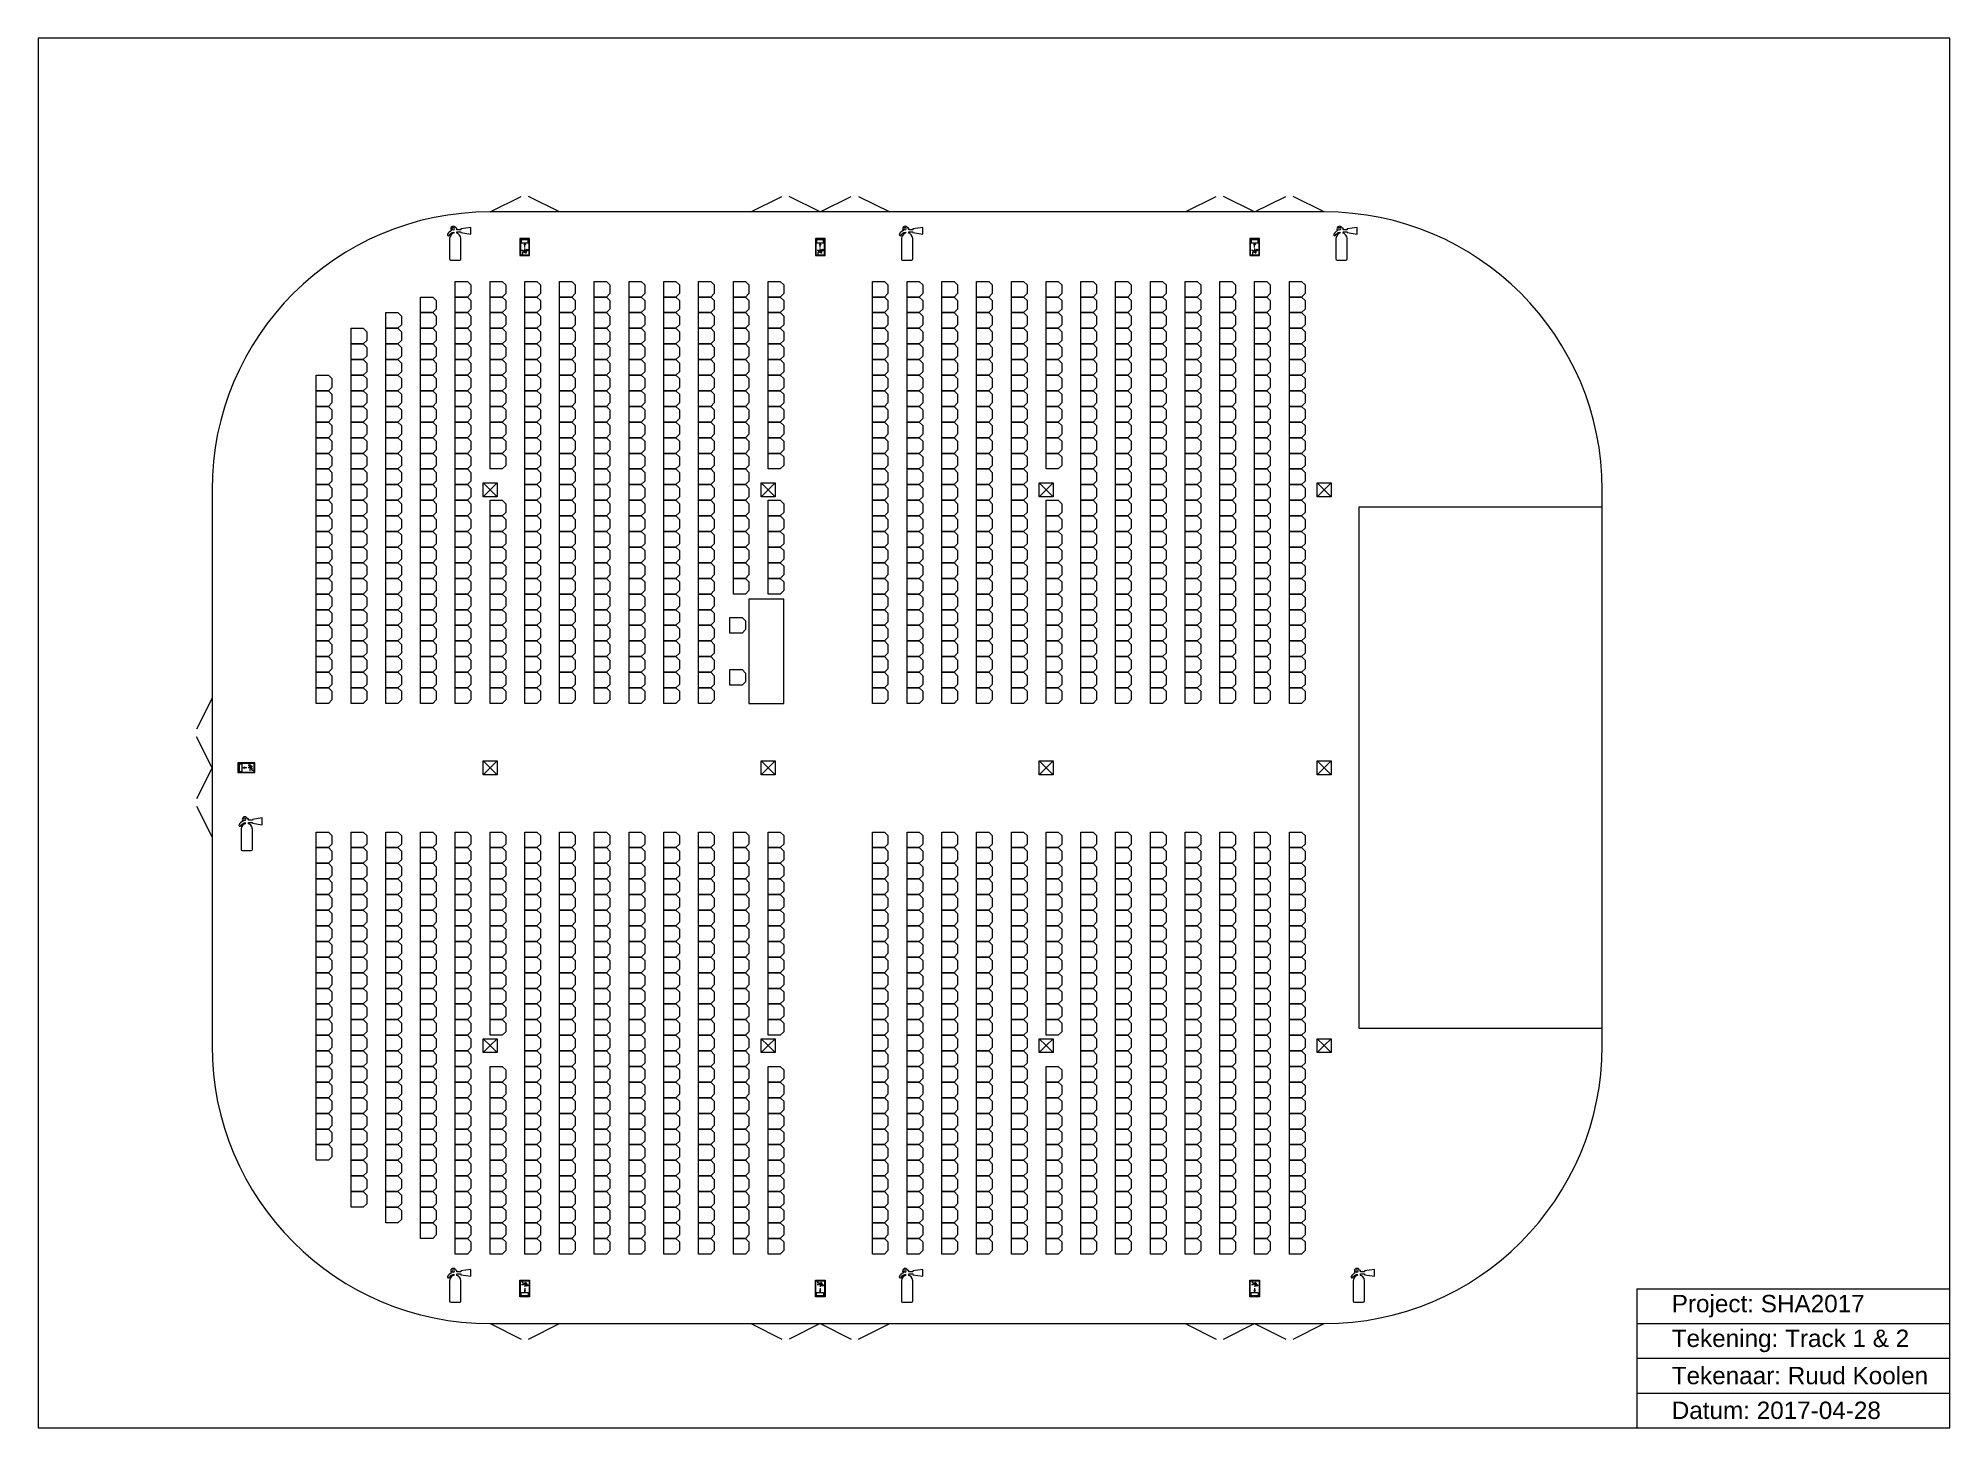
# Model space of a CAD drawing. Header units: metres. Extents: x -5 to 50, y -3 to 37.
import ezdxf

# ---------------------------------------------------------------- set-up
doc = ezdxf.new("R2010")
doc.units = ezdxf.units.M
for name, color, linetype, lineweight, true_color in [('Interior', 6, 'Continuous', 0, 0xff00ff), ('Meta', 178, 'Continuous', 0, 0x000000), ('Symbols', 5, 'Continuous', 0, 0x0000ff), ('Tent', 178, 'Continuous', 0, 0x000000)]:
    doc.layers.add(name, color=color, linetype=linetype, lineweight=lineweight, true_color=true_color)
doc.styles.add('textstyle11', font='')
doc.styles.add('textstyle12', font='')
doc.styles.add('textstyle13', font='')
doc.styles.add('textstyle14', font='')
doc.styles.get('textstyle11').set_extended_font_data('Liberation Sans')
doc.styles.get('textstyle12').set_extended_font_data('Liberation Sans')
doc.styles.get('textstyle13').set_extended_font_data('Liberation Sans')
doc.styles.get('textstyle14').set_extended_font_data('Liberation Sans')

msp = doc.modelspace()

# ---------------------------------------------------------------- texts
at = {"layer": 'Meta', "char_height": 0.5, "attachment_point": 4}
for s, insert, style in [('Project: SHA2017', (42, 0.5), 'textstyle11'), ('Tekening: Track 1 & 2', (42, -0.5), 'textstyle12'), ('Tekenaar: Ruud Koolen', (42, -1.5), 'textstyle13'), ('Datum: 2017-04-28', (42, -2.5), 'textstyle14')]:
    msp.add_mtext(s, dxfattribs=dict(at, insert=insert, style=style))

# ---------------------------------------------------------------- linework, layer by layer
at = {"layer": 'Interior', "flags": 128}
for points in [[(7.35, 30), (7.45, 29.9), (7.45, 29.65), (7.35, 29.55), (7, 29.55), (7, 30)], [(8.35, 30), (8.45, 29.9), (8.45, 29.65), (8.35, 29.55), (8, 29.55), (8, 30)], [(9.35, 30), (9.45, 29.9), (9.45, 29.65), (9.35, 29.55), (9, 29.55), (9, 30)], [(10.35, 30), (10.45, 29.9), (10.45, 29.65), (10.35, 29.55), (10, 29.55), (10, 30)], [(11.35, 30), (11.45, 29.9), (11.45, 29.65), (11.35, 29.55), (11, 29.55), (11, 30)], [(12.35, 30), (12.45, 29.9), (12.45, 29.65), (12.35, 29.55), (12, 29.55), (12, 30)], [(13.35, 30), (13.45, 29.9), (13.45, 29.65), (13.35, 29.55), (13, 29.55), (13, 30)], [(14.35, 30), (14.45, 29.9), (14.45, 29.65), (14.35, 29.55), (14, 29.55), (14, 30)], [(15.35, 30), (15.45, 29.9), (15.45, 29.65), (15.35, 29.55), (15, 29.55), (15, 30)], [(16.35, 30), (16.45, 29.9), (16.45, 29.65), (16.35, 29.55), (16, 29.55), (16, 30)], [(19.35, 30), (19.45, 29.9), (19.45, 29.65), (19.35, 29.55), (19, 29.55), (19, 30)], [(20.35, 30), (20.45, 29.9), (20.45, 29.65), (20.35, 29.55), (20, 29.55), (20, 30)], [(21.35, 30), (21.45, 29.9), (21.45, 29.65), (21.35, 29.55), (21, 29.55), (21, 30)], [(22.35, 30), (22.45, 29.9), (22.45, 29.65), (22.35, 29.55), (22, 29.55), (22, 30)], [(23.35, 30), (23.45, 29.9), (23.45, 29.65), (23.35, 29.55), (23, 29.55), (23, 30)], [(24.35, 30), (24.45, 29.9), (24.45, 29.65), (24.35, 29.55), (24, 29.55), (24, 30)], [(25.35, 30), (25.45, 29.9), (25.45, 29.65), (25.35, 29.55), (25, 29.55), (25, 30)], [(26.35, 30), (26.45, 29.9), (26.45, 29.65), (26.35, 29.55), (26, 29.55), (26, 30)], [(27.35, 30), (27.45, 29.9), (27.45, 29.65), (27.35, 29.55), (27, 29.55), (27, 30)], [(28.35, 30), (28.45, 29.9), (28.45, 29.65), (28.35, 29.55), (28, 29.55), (28, 30)], [(29.35, 30), (29.45, 29.9), (29.45, 29.65), (29.35, 29.55), (29, 29.55), (29, 30)], [(30.35, 30), (30.45, 29.9), (30.45, 29.65), (30.35, 29.55), (30, 29.55), (30, 30)], [(31.35, 30), (31.45, 29.9), (31.45, 29.65), (31.35, 29.55), (31, 29.55), (31, 30)], [(6.35, 29.55), (6.45, 29.45), (6.45, 29.2), (6.35, 29.1), (6, 29.1), (6, 29.55)], [(7.35, 29.55), (7.45, 29.45), (7.45, 29.2), (7.35, 29.1), (7, 29.1), (7, 29.55)], [(8.35, 29.55), (8.45, 29.45), (8.45, 29.2), (8.35, 29.1), (8, 29.1), (8, 29.55)], [(9.35, 29.55), (9.45, 29.45), (9.45, 29.2), (9.35, 29.1), (9, 29.1), (9, 29.55)], [(10.35, 29.55), (10.45, 29.45), (10.45, 29.2), (10.35, 29.1), (10, 29.1), (10, 29.55)], [(11.35, 29.55), (11.45, 29.45), (11.45, 29.2), (11.35, 29.1), (11, 29.1), (11, 29.55)], [(12.35, 29.55), (12.45, 29.45), (12.45, 29.2), (12.35, 29.1), (12, 29.1), (12, 29.55)], [(13.35, 29.55), (13.45, 29.45), (13.45, 29.2), (13.35, 29.1), (13, 29.1), (13, 29.55)], [(14.35, 29.55), (14.45, 29.45), (14.45, 29.2), (14.35, 29.1), (14, 29.1), (14, 29.55)], [(15.35, 29.55), (15.45, 29.45), (15.45, 29.2), (15.35, 29.1), (15, 29.1), (15, 29.55)], [(16.35, 29.55), (16.45, 29.45), (16.45, 29.2), (16.35, 29.1), (16, 29.1), (16, 29.55)], [(19.35, 29.55), (19.45, 29.45), (19.45, 29.2), (19.35, 29.1), (19, 29.1), (19, 29.55)], [(20.35, 29.55), (20.45, 29.45), (20.45, 29.2), (20.35, 29.1), (20, 29.1), (20, 29.55)], [(21.35, 29.55), (21.45, 29.45), (21.45, 29.2), (21.35, 29.1), (21, 29.1), (21, 29.55)], [(22.35, 29.55), (22.45, 29.45), (22.45, 29.2), (22.35, 29.1), (22, 29.1), (22, 29.55)], [(23.35, 29.55), (23.45, 29.45), (23.45, 29.2), (23.35, 29.1), (23, 29.1), (23, 29.55)], [(24.35, 29.55), (24.45, 29.45), (24.45, 29.2), (24.35, 29.1), (24, 29.1), (24, 29.55)], [(25.35, 29.55), (25.45, 29.45), (25.45, 29.2), (25.35, 29.1), (25, 29.1), (25, 29.55)], [(26.35, 29.55), (26.45, 29.45), (26.45, 29.2), (26.35, 29.1), (26, 29.1), (26, 29.55)], [(27.35, 29.55), (27.45, 29.45), (27.45, 29.2), (27.35, 29.1), (27, 29.1), (27, 29.55)], [(28.35, 29.55), (28.45, 29.45), (28.45, 29.2), (28.35, 29.1), (28, 29.1), (28, 29.55)], [(29.35, 29.55), (29.45, 29.45), (29.45, 29.2), (29.35, 29.1), (29, 29.1), (29, 29.55)], [(30.35, 29.55), (30.45, 29.45), (30.45, 29.2), (30.35, 29.1), (30, 29.1), (30, 29.55)], [(31.35, 29.55), (31.45, 29.45), (31.45, 29.2), (31.35, 29.1), (31, 29.1), (31, 29.55)], [(4.35, 28.65), (4.45, 28.55), (4.45, 28.3), (4.35, 28.2), (4, 28.2), (4, 28.65)], [(5.35, 29.1), (5.45, 29), (5.45, 28.75), (5.35, 28.65), (5, 28.65), (5, 29.1)], [(5.35, 28.65), (5.45, 28.55), (5.45, 28.3), (5.35, 28.2), (5, 28.2), (5, 28.65)], [(6.35, 29.1), (6.45, 29), (6.45, 28.75), (6.35, 28.65), (6, 28.65), (6, 29.1)], [(6.35, 28.65), (6.45, 28.55), (6.45, 28.3), (6.35, 28.2), (6, 28.2), (6, 28.65)], [(7.35, 29.1), (7.45, 29), (7.45, 28.75), (7.35, 28.65), (7, 28.65), (7, 29.1)], [(7.35, 28.65), (7.45, 28.55), (7.45, 28.3), (7.35, 28.2), (7, 28.2), (7, 28.65)], [(8.35, 29.1), (8.45, 29), (8.45, 28.75), (8.35, 28.65), (8, 28.65), (8, 29.1)], [(8.35, 28.65), (8.45, 28.55), (8.45, 28.3), (8.35, 28.2), (8, 28.2), (8, 28.65)], [(9.35, 29.1), (9.45, 29), (9.45, 28.75), (9.35, 28.65), (9, 28.65), (9, 29.1)], [(9.35, 28.65), (9.45, 28.55), (9.45, 28.3), (9.35, 28.2), (9, 28.2), (9, 28.65)], [(10.35, 29.1), (10.45, 29), (10.45, 28.75), (10.35, 28.65), (10, 28.65), (10, 29.1)], [(10.35, 28.65), (10.45, 28.55), (10.45, 28.3), (10.35, 28.2), (10, 28.2), (10, 28.65)], [(11.35, 29.1), (11.45, 29), (11.45, 28.75), (11.35, 28.65), (11, 28.65), (11, 29.1)], [(11.35, 28.65), (11.45, 28.55), (11.45, 28.3), (11.35, 28.2), (11, 28.2), (11, 28.65)], [(12.35, 29.1), (12.45, 29), (12.45, 28.75), (12.35, 28.65), (12, 28.65), (12, 29.1)], [(12.35, 28.65), (12.45, 28.55), (12.45, 28.3), (12.35, 28.2), (12, 28.2), (12, 28.65)], [(13.35, 29.1), (13.45, 29), (13.45, 28.75), (13.35, 28.65), (13, 28.65), (13, 29.1)], [(13.35, 28.65), (13.45, 28.55), (13.45, 28.3), (13.35, 28.2), (13, 28.2), (13, 28.65)], [(14.35, 29.1), (14.45, 29), (14.45, 28.75), (14.35, 28.65), (14, 28.65), (14, 29.1)], [(14.35, 28.65), (14.45, 28.55), (14.45, 28.3), (14.35, 28.2), (14, 28.2), (14, 28.65)], [(15.35, 29.1), (15.45, 29), (15.45, 28.75), (15.35, 28.65), (15, 28.65), (15, 29.1)], [(15.35, 28.65), (15.45, 28.55), (15.45, 28.3), (15.35, 28.2), (15, 28.2), (15, 28.65)], [(16.35, 29.1), (16.45, 29), (16.45, 28.75), (16.35, 28.65), (16, 28.65), (16, 29.1)], [(16.35, 28.65), (16.45, 28.55), (16.45, 28.3), (16.35, 28.2), (16, 28.2), (16, 28.65)], [(19.35, 29.1), (19.45, 29), (19.45, 28.75), (19.35, 28.65), (19, 28.65), (19, 29.1)], [(19.35, 28.65), (19.45, 28.55), (19.45, 28.3), (19.35, 28.2), (19, 28.2), (19, 28.65)], [(20.35, 29.1), (20.45, 29), (20.45, 28.75), (20.35, 28.65), (20, 28.65), (20, 29.1)], [(20.35, 28.65), (20.45, 28.55), (20.45, 28.3), (20.35, 28.2), (20, 28.2), (20, 28.65)], [(21.35, 29.1), (21.45, 29), (21.45, 28.75), (21.35, 28.65), (21, 28.65), (21, 29.1)], [(21.35, 28.65), (21.45, 28.55), (21.45, 28.3), (21.35, 28.2), (21, 28.2), (21, 28.65)], [(22.35, 29.1), (22.45, 29), (22.45, 28.75), (22.35, 28.65), (22, 28.65), (22, 29.1)], [(22.35, 28.65), (22.45, 28.55), (22.45, 28.3), (22.35, 28.2), (22, 28.2), (22, 28.65)], [(23.35, 29.1), (23.45, 29), (23.45, 28.75), (23.35, 28.65), (23, 28.65), (23, 29.1)], [(23.35, 28.65), (23.45, 28.55), (23.45, 28.3), (23.35, 28.2), (23, 28.2), (23, 28.65)], [(24.35, 29.1), (24.45, 29), (24.45, 28.75), (24.35, 28.65), (24, 28.65), (24, 29.1)], [(24.35, 28.65), (24.45, 28.55), (24.45, 28.3), (24.35, 28.2), (24, 28.2), (24, 28.65)], [(25.35, 29.1), (25.45, 29), (25.45, 28.75), (25.35, 28.65), (25, 28.65), (25, 29.1)], [(25.35, 28.65), (25.45, 28.55), (25.45, 28.3), (25.35, 28.2), (25, 28.2), (25, 28.65)], [(26.35, 29.1), (26.45, 29), (26.45, 28.75), (26.35, 28.65), (26, 28.65), (26, 29.1)], [(26.35, 28.65), (26.45, 28.55), (26.45, 28.3), (26.35, 28.2), (26, 28.2), (26, 28.65)], [(27.35, 29.1), (27.45, 29), (27.45, 28.75), (27.35, 28.65), (27, 28.65), (27, 29.1)], [(27.35, 28.65), (27.45, 28.55), (27.45, 28.3), (27.35, 28.2), (27, 28.2), (27, 28.65)], [(28.35, 29.1), (28.45, 29), (28.45, 28.75), (28.35, 28.65), (28, 28.65), (28, 29.1)], [(28.35, 28.65), (28.45, 28.55), (28.45, 28.3), (28.35, 28.2), (28, 28.2), (28, 28.65)], [(29.35, 29.1), (29.45, 29), (29.45, 28.75), (29.35, 28.65), (29, 28.65), (29, 29.1)], [(29.35, 28.65), (29.45, 28.55), (29.45, 28.3), (29.35, 28.2), (29, 28.2), (29, 28.65)], [(30.35, 29.1), (30.45, 29), (30.45, 28.75), (30.35, 28.65), (30, 28.65), (30, 29.1)], [(30.35, 28.65), (30.45, 28.55), (30.45, 28.3), (30.35, 28.2), (30, 28.2), (30, 28.65)], [(31.35, 29.1), (31.45, 29), (31.45, 28.75), (31.35, 28.65), (31, 28.65), (31, 29.1)], [(31.35, 28.65), (31.45, 28.55), (31.45, 28.3), (31.35, 28.2), (31, 28.2), (31, 28.65)], [(4.35, 28.2), (4.45, 28.1), (4.45, 27.85), (4.35, 27.75), (4, 27.75), (4, 28.2)], [(5.35, 28.2), (5.45, 28.1), (5.45, 27.85), (5.35, 27.75), (5, 27.75), (5, 28.2)], [(6.35, 28.2), (6.45, 28.1), (6.45, 27.85), (6.35, 27.75), (6, 27.75), (6, 28.2)], [(7.35, 28.2), (7.45, 28.1), (7.45, 27.85), (7.35, 27.75), (7, 27.75), (7, 28.2)], [(8.35, 28.2), (8.45, 28.1), (8.45, 27.85), (8.35, 27.75), (8, 27.75), (8, 28.2)], [(9.35, 28.2), (9.45, 28.1), (9.45, 27.85), (9.35, 27.75), (9, 27.75), (9, 28.2)], [(10.35, 28.2), (10.45, 28.1), (10.45, 27.85), (10.35, 27.75), (10, 27.75), (10, 28.2)], [(11.35, 28.2), (11.45, 28.1), (11.45, 27.85), (11.35, 27.75), (11, 27.75), (11, 28.2)], [(12.35, 28.2), (12.45, 28.1), (12.45, 27.85), (12.35, 27.75), (12, 27.75), (12, 28.2)], [(13.35, 28.2), (13.45, 28.1), (13.45, 27.85), (13.35, 27.75), (13, 27.75), (13, 28.2)], [(14.35, 28.2), (14.45, 28.1), (14.45, 27.85), (14.35, 27.75), (14, 27.75), (14, 28.2)], [(15.35, 28.2), (15.45, 28.1), (15.45, 27.85), (15.35, 27.75), (15, 27.75), (15, 28.2)], [(16.35, 28.2), (16.45, 28.1), (16.45, 27.85), (16.35, 27.75), (16, 27.75), (16, 28.2)], [(19.35, 28.2), (19.45, 28.1), (19.45, 27.85), (19.35, 27.75), (19, 27.75), (19, 28.2)], [(20.35, 28.2), (20.45, 28.1), (20.45, 27.85), (20.35, 27.75), (20, 27.75), (20, 28.2)], [(21.35, 28.2), (21.45, 28.1), (21.45, 27.85), (21.35, 27.75), (21, 27.75), (21, 28.2)], [(22.35, 28.2), (22.45, 28.1), (22.45, 27.85), (22.35, 27.75), (22, 27.75), (22, 28.2)], [(23.35, 28.2), (23.45, 28.1), (23.45, 27.85), (23.35, 27.75), (23, 27.75), (23, 28.2)], [(24.35, 28.2), (24.45, 28.1), (24.45, 27.85), (24.35, 27.75), (24, 27.75), (24, 28.2)], [(25.35, 28.2), (25.45, 28.1), (25.45, 27.85), (25.35, 27.75), (25, 27.75), (25, 28.2)], [(26.35, 28.2), (26.45, 28.1), (26.45, 27.85), (26.35, 27.75), (26, 27.75), (26, 28.2)], [(27.35, 28.2), (27.45, 28.1), (27.45, 27.85), (27.35, 27.75), (27, 27.75), (27, 28.2)], [(28.35, 28.2), (28.45, 28.1), (28.45, 27.85), (28.35, 27.75), (28, 27.75), (28, 28.2)], [(29.35, 28.2), (29.45, 28.1), (29.45, 27.85), (29.35, 27.75), (29, 27.75), (29, 28.2)], [(30.35, 28.2), (30.45, 28.1), (30.45, 27.85), (30.35, 27.75), (30, 27.75), (30, 28.2)], [(31.35, 28.2), (31.45, 28.1), (31.45, 27.85), (31.35, 27.75), (31, 27.75), (31, 28.2)], [(4.35, 27.75), (4.45, 27.65), (4.45, 27.4), (4.35, 27.3), (4, 27.3), (4, 27.75)], [(5.35, 27.75), (5.45, 27.65), (5.45, 27.4), (5.35, 27.3), (5, 27.3), (5, 27.75)], [(6.35, 27.75), (6.45, 27.65), (6.45, 27.4), (6.35, 27.3), (6, 27.3), (6, 27.75)], [(7.35, 27.75), (7.45, 27.65), (7.45, 27.4), (7.35, 27.3), (7, 27.3), (7, 27.75)], [(8.35, 27.75), (8.45, 27.65), (8.45, 27.4), (8.35, 27.3), (8, 27.3), (8, 27.75)], [(9.35, 27.75), (9.45, 27.65), (9.45, 27.4), (9.35, 27.3), (9, 27.3), (9, 27.75)], [(10.35, 27.75), (10.45, 27.65), (10.45, 27.4), (10.35, 27.3), (10, 27.3), (10, 27.75)], [(11.35, 27.75), (11.45, 27.65), (11.45, 27.4), (11.35, 27.3), (11, 27.3), (11, 27.75)], [(12.35, 27.75), (12.45, 27.65), (12.45, 27.4), (12.35, 27.3), (12, 27.3), (12, 27.75)], [(13.35, 27.75), (13.45, 27.65), (13.45, 27.4), (13.35, 27.3), (13, 27.3), (13, 27.75)], [(14.35, 27.75), (14.45, 27.65), (14.45, 27.4), (14.35, 27.3), (14, 27.3), (14, 27.75)], [(15.35, 27.75), (15.45, 27.65), (15.45, 27.4), (15.35, 27.3), (15, 27.3), (15, 27.75)], [(16.35, 27.75), (16.45, 27.65), (16.45, 27.4), (16.35, 27.3), (16, 27.3), (16, 27.75)], [(19.35, 27.75), (19.45, 27.65), (19.45, 27.4), (19.35, 27.3), (19, 27.3), (19, 27.75)], [(20.35, 27.75), (20.45, 27.65), (20.45, 27.4), (20.35, 27.3), (20, 27.3), (20, 27.75)], [(21.35, 27.75), (21.45, 27.65), (21.45, 27.4), (21.35, 27.3), (21, 27.3), (21, 27.75)], [(22.35, 27.75), (22.45, 27.65), (22.45, 27.4), (22.35, 27.3), (22, 27.3), (22, 27.75)], [(23.35, 27.75), (23.45, 27.65), (23.45, 27.4), (23.35, 27.3), (23, 27.3), (23, 27.75)], [(24.35, 27.75), (24.45, 27.65), (24.45, 27.4), (24.35, 27.3), (24, 27.3), (24, 27.75)], [(25.35, 27.75), (25.45, 27.65), (25.45, 27.4), (25.35, 27.3), (25, 27.3), (25, 27.75)], [(26.35, 27.75), (26.45, 27.65), (26.45, 27.4), (26.35, 27.3), (26, 27.3), (26, 27.75)], [(27.35, 27.75), (27.45, 27.65), (27.45, 27.4), (27.35, 27.3), (27, 27.3), (27, 27.75)], [(28.35, 27.75), (28.45, 27.65), (28.45, 27.4), (28.35, 27.3), (28, 27.3), (28, 27.75)], [(29.35, 27.75), (29.45, 27.65), (29.45, 27.4), (29.35, 27.3), (29, 27.3), (29, 27.75)], [(30.35, 27.75), (30.45, 27.65), (30.45, 27.4), (30.35, 27.3), (30, 27.3), (30, 27.75)], [(31.35, 27.75), (31.45, 27.65), (31.45, 27.4), (31.35, 27.3), (31, 27.3), (31, 27.75)], [(3.35, 27.3), (3.45, 27.2), (3.45, 26.95), (3.35, 26.85), (3, 26.85), (3, 27.3)], [(4.35, 27.3), (4.45, 27.2), (4.45, 26.95), (4.35, 26.85), (4, 26.85), (4, 27.3)], [(5.35, 27.3), (5.45, 27.2), (5.45, 26.95), (5.35, 26.85), (5, 26.85), (5, 27.3)], [(6.35, 27.3), (6.45, 27.2), (6.45, 26.95), (6.35, 26.85), (6, 26.85), (6, 27.3)], [(7.35, 27.3), (7.45, 27.2), (7.45, 26.95), (7.35, 26.85), (7, 26.85), (7, 27.3)], [(8.35, 27.3), (8.45, 27.2), (8.45, 26.95), (8.35, 26.85), (8, 26.85), (8, 27.3)], [(9.35, 27.3), (9.45, 27.2), (9.45, 26.95), (9.35, 26.85), (9, 26.85), (9, 27.3)], [(10.35, 27.3), (10.45, 27.2), (10.45, 26.95), (10.35, 26.85), (10, 26.85), (10, 27.3)], [(11.35, 27.3), (11.45, 27.2), (11.45, 26.95), (11.35, 26.85), (11, 26.85), (11, 27.3)], [(12.35, 27.3), (12.45, 27.2), (12.45, 26.95), (12.35, 26.85), (12, 26.85), (12, 27.3)], [(13.35, 27.3), (13.45, 27.2), (13.45, 26.95), (13.35, 26.85), (13, 26.85), (13, 27.3)], [(14.35, 27.3), (14.45, 27.2), (14.45, 26.95), (14.35, 26.85), (14, 26.85), (14, 27.3)], [(15.35, 27.3), (15.45, 27.2), (15.45, 26.95), (15.35, 26.85), (15, 26.85), (15, 27.3)], [(16.35, 27.3), (16.45, 27.2), (16.45, 26.95), (16.35, 26.85), (16, 26.85), (16, 27.3)], [(19.35, 27.3), (19.45, 27.2), (19.45, 26.95), (19.35, 26.85), (19, 26.85), (19, 27.3)], [(20.35, 27.3), (20.45, 27.2), (20.45, 26.95), (20.35, 26.85), (20, 26.85), (20, 27.3)], [(21.35, 27.3), (21.45, 27.2), (21.45, 26.95), (21.35, 26.85), (21, 26.85), (21, 27.3)], [(22.35, 27.3), (22.45, 27.2), (22.45, 26.95), (22.35, 26.85), (22, 26.85), (22, 27.3)], [(23.35, 27.3), (23.45, 27.2), (23.45, 26.95), (23.35, 26.85), (23, 26.85), (23, 27.3)], [(24.35, 27.3), (24.45, 27.2), (24.45, 26.95), (24.35, 26.85), (24, 26.85), (24, 27.3)], [(25.35, 27.3), (25.45, 27.2), (25.45, 26.95), (25.35, 26.85), (25, 26.85), (25, 27.3)], [(26.35, 27.3), (26.45, 27.2), (26.45, 26.95), (26.35, 26.85), (26, 26.85), (26, 27.3)], [(27.35, 27.3), (27.45, 27.2), (27.45, 26.95), (27.35, 26.85), (27, 26.85), (27, 27.3)], [(28.35, 27.3), (28.45, 27.2), (28.45, 26.95), (28.35, 26.85), (28, 26.85), (28, 27.3)], [(29.35, 27.3), (29.45, 27.2), (29.45, 26.95), (29.35, 26.85), (29, 26.85), (29, 27.3)], [(30.35, 27.3), (30.45, 27.2), (30.45, 26.95), (30.35, 26.85), (30, 26.85), (30, 27.3)], [(31.35, 27.3), (31.45, 27.2), (31.45, 26.95), (31.35, 26.85), (31, 26.85), (31, 27.3)], [(3.35, 26.85), (3.45, 26.75), (3.45, 26.5), (3.35, 26.4), (3, 26.4), (3, 26.85)], [(4.35, 26.85), (4.45, 26.75), (4.45, 26.5), (4.35, 26.4), (4, 26.4), (4, 26.85)], [(5.35, 26.85), (5.45, 26.75), (5.45, 26.5), (5.35, 26.4), (5, 26.4), (5, 26.85)], [(6.35, 26.85), (6.45, 26.75), (6.45, 26.5), (6.35, 26.4), (6, 26.4), (6, 26.85)], [(7.35, 26.85), (7.45, 26.75), (7.45, 26.5), (7.35, 26.4), (7, 26.4), (7, 26.85)], [(8.35, 26.85), (8.45, 26.75), (8.45, 26.5), (8.35, 26.4), (8, 26.4), (8, 26.85)], [(9.35, 26.85), (9.45, 26.75), (9.45, 26.5), (9.35, 26.4), (9, 26.4), (9, 26.85)], [(10.35, 26.85), (10.45, 26.75), (10.45, 26.5), (10.35, 26.4), (10, 26.4), (10, 26.85)], [(11.35, 26.85), (11.45, 26.75), (11.45, 26.5), (11.35, 26.4), (11, 26.4), (11, 26.85)], [(12.35, 26.85), (12.45, 26.75), (12.45, 26.5), (12.35, 26.4), (12, 26.4), (12, 26.85)], [(13.35, 26.85), (13.45, 26.75), (13.45, 26.5), (13.35, 26.4), (13, 26.4), (13, 26.85)], [(14.35, 26.85), (14.45, 26.75), (14.45, 26.5), (14.35, 26.4), (14, 26.4), (14, 26.85)], [(15.35, 26.85), (15.45, 26.75), (15.45, 26.5), (15.35, 26.4), (15, 26.4), (15, 26.85)], [(16.35, 26.85), (16.45, 26.75), (16.45, 26.5), (16.35, 26.4), (16, 26.4), (16, 26.85)], [(19.35, 26.85), (19.45, 26.75), (19.45, 26.5), (19.35, 26.4), (19, 26.4), (19, 26.85)], [(20.35, 26.85), (20.45, 26.75), (20.45, 26.5), (20.35, 26.4), (20, 26.4), (20, 26.85)], [(21.35, 26.85), (21.45, 26.75), (21.45, 26.5), (21.35, 26.4), (21, 26.4), (21, 26.85)], [(22.35, 26.85), (22.45, 26.75), (22.45, 26.5), (22.35, 26.4), (22, 26.4), (22, 26.85)], [(23.35, 26.85), (23.45, 26.75), (23.45, 26.5), (23.35, 26.4), (23, 26.4), (23, 26.85)], [(24.35, 26.85), (24.45, 26.75), (24.45, 26.5), (24.35, 26.4), (24, 26.4), (24, 26.85)], [(25.35, 26.85), (25.45, 26.75), (25.45, 26.5), (25.35, 26.4), (25, 26.4), (25, 26.85)], [(26.35, 26.85), (26.45, 26.75), (26.45, 26.5), (26.35, 26.4), (26, 26.4), (26, 26.85)], [(27.35, 26.85), (27.45, 26.75), (27.45, 26.5), (27.35, 26.4), (27, 26.4), (27, 26.85)], [(28.35, 26.85), (28.45, 26.75), (28.45, 26.5), (28.35, 26.4), (28, 26.4), (28, 26.85)], [(29.35, 26.85), (29.45, 26.75), (29.45, 26.5), (29.35, 26.4), (29, 26.4), (29, 26.85)], [(30.35, 26.85), (30.45, 26.75), (30.45, 26.5), (30.35, 26.4), (30, 26.4), (30, 26.85)], [(31.35, 26.85), (31.45, 26.75), (31.45, 26.5), (31.35, 26.4), (31, 26.4), (31, 26.85)], [(3.35, 26.4), (3.45, 26.3), (3.45, 26.05), (3.35, 25.95), (3, 25.95), (3, 26.4)], [(3.35, 25.95), (3.45, 25.85), (3.45, 25.6), (3.35, 25.5), (3, 25.5), (3, 25.95)], [(4.35, 26.4), (4.45, 26.3), (4.45, 26.05), (4.35, 25.95), (4, 25.95), (4, 26.4)], [(4.35, 25.95), (4.45, 25.85), (4.45, 25.6), (4.35, 25.5), (4, 25.5), (4, 25.95)], [(5.35, 26.4), (5.45, 26.3), (5.45, 26.05), (5.35, 25.95), (5, 25.95), (5, 26.4)], [(5.35, 25.95), (5.45, 25.85), (5.45, 25.6), (5.35, 25.5), (5, 25.5), (5, 25.95)], [(6.35, 26.4), (6.45, 26.3), (6.45, 26.05), (6.35, 25.95), (6, 25.95), (6, 26.4)], [(6.35, 25.95), (6.45, 25.85), (6.45, 25.6), (6.35, 25.5), (6, 25.5), (6, 25.95)], [(7.35, 26.4), (7.45, 26.3), (7.45, 26.05), (7.35, 25.95), (7, 25.95), (7, 26.4)], [(7.35, 25.95), (7.45, 25.85), (7.45, 25.6), (7.35, 25.5), (7, 25.5), (7, 25.95)], [(8.35, 26.4), (8.45, 26.3), (8.45, 26.05), (8.35, 25.95), (8, 25.95), (8, 26.4)], [(8.35, 25.95), (8.45, 25.85), (8.45, 25.6), (8.35, 25.5), (8, 25.5), (8, 25.95)], [(9.35, 26.4), (9.45, 26.3), (9.45, 26.05), (9.35, 25.95), (9, 25.95), (9, 26.4)], [(9.35, 25.95), (9.45, 25.85), (9.45, 25.6), (9.35, 25.5), (9, 25.5), (9, 25.95)], [(10.35, 26.4), (10.45, 26.3), (10.45, 26.05), (10.35, 25.95), (10, 25.95), (10, 26.4)], [(10.35, 25.95), (10.45, 25.85), (10.45, 25.6), (10.35, 25.5), (10, 25.5), (10, 25.95)], [(11.35, 26.4), (11.45, 26.3), (11.45, 26.05), (11.35, 25.95), (11, 25.95), (11, 26.4)], [(11.35, 25.95), (11.45, 25.85), (11.45, 25.6), (11.35, 25.5), (11, 25.5), (11, 25.95)], [(12.35, 26.4), (12.45, 26.3), (12.45, 26.05), (12.35, 25.95), (12, 25.95), (12, 26.4)], [(12.35, 25.95), (12.45, 25.85), (12.45, 25.6), (12.35, 25.5), (12, 25.5), (12, 25.95)], [(13.35, 26.4), (13.45, 26.3), (13.45, 26.05), (13.35, 25.95), (13, 25.95), (13, 26.4)], [(13.35, 25.95), (13.45, 25.85), (13.45, 25.6), (13.35, 25.5), (13, 25.5), (13, 25.95)], [(14.35, 26.4), (14.45, 26.3), (14.45, 26.05), (14.35, 25.95), (14, 25.95), (14, 26.4)], [(14.35, 25.95), (14.45, 25.85), (14.45, 25.6), (14.35, 25.5), (14, 25.5), (14, 25.95)], [(15.35, 26.4), (15.45, 26.3), (15.45, 26.05), (15.35, 25.95), (15, 25.95), (15, 26.4)], [(15.35, 25.95), (15.45, 25.85), (15.45, 25.6), (15.35, 25.5), (15, 25.5), (15, 25.95)], [(16.35, 26.4), (16.45, 26.3), (16.45, 26.05), (16.35, 25.95), (16, 25.95), (16, 26.4)], [(16.35, 25.95), (16.45, 25.85), (16.45, 25.6), (16.35, 25.5), (16, 25.5), (16, 25.95)], [(19.35, 26.4), (19.45, 26.3), (19.45, 26.05), (19.35, 25.95), (19, 25.95), (19, 26.4)], [(19.35, 25.95), (19.45, 25.85), (19.45, 25.6), (19.35, 25.5), (19, 25.5), (19, 25.95)], [(20.35, 26.4), (20.45, 26.3), (20.45, 26.05), (20.35, 25.95), (20, 25.95), (20, 26.4)], [(20.35, 25.95), (20.45, 25.85), (20.45, 25.6), (20.35, 25.5), (20, 25.5), (20, 25.95)], [(21.35, 26.4), (21.45, 26.3), (21.45, 26.05), (21.35, 25.95), (21, 25.95), (21, 26.4)], [(21.35, 25.95), (21.45, 25.85), (21.45, 25.6), (21.35, 25.5), (21, 25.5), (21, 25.95)], [(22.35, 26.4), (22.45, 26.3), (22.45, 26.05), (22.35, 25.95), (22, 25.95), (22, 26.4)], [(22.35, 25.95), (22.45, 25.85), (22.45, 25.6), (22.35, 25.5), (22, 25.5), (22, 25.95)], [(23.35, 26.4), (23.45, 26.3), (23.45, 26.05), (23.35, 25.95), (23, 25.95), (23, 26.4)], [(23.35, 25.95), (23.45, 25.85), (23.45, 25.6), (23.35, 25.5), (23, 25.5), (23, 25.95)], [(24.35, 26.4), (24.45, 26.3), (24.45, 26.05), (24.35, 25.95), (24, 25.95), (24, 26.4)], [(24.35, 25.95), (24.45, 25.85), (24.45, 25.6), (24.35, 25.5), (24, 25.5), (24, 25.95)], [(25.35, 26.4), (25.45, 26.3), (25.45, 26.05), (25.35, 25.95), (25, 25.95), (25, 26.4)], [(25.35, 25.95), (25.45, 25.85), (25.45, 25.6), (25.35, 25.5), (25, 25.5), (25, 25.95)], [(26.35, 26.4), (26.45, 26.3), (26.45, 26.05), (26.35, 25.95), (26, 25.95), (26, 26.4)], [(26.35, 25.95), (26.45, 25.85), (26.45, 25.6), (26.35, 25.5), (26, 25.5), (26, 25.95)], [(27.35, 26.4), (27.45, 26.3), (27.45, 26.05), (27.35, 25.95), (27, 25.95), (27, 26.4)], [(27.35, 25.95), (27.45, 25.85), (27.45, 25.6), (27.35, 25.5), (27, 25.5), (27, 25.95)], [(28.35, 26.4), (28.45, 26.3), (28.45, 26.05), (28.35, 25.95), (28, 25.95), (28, 26.4)], [(28.35, 25.95), (28.45, 25.85), (28.45, 25.6), (28.35, 25.5), (28, 25.5), (28, 25.95)], [(29.35, 26.4), (29.45, 26.3), (29.45, 26.05), (29.35, 25.95), (29, 25.95), (29, 26.4)], [(29.35, 25.95), (29.45, 25.85), (29.45, 25.6), (29.35, 25.5), (29, 25.5), (29, 25.95)], [(30.35, 26.4), (30.45, 26.3), (30.45, 26.05), (30.35, 25.95), (30, 25.95), (30, 26.4)], [(30.35, 25.95), (30.45, 25.85), (30.45, 25.6), (30.35, 25.5), (30, 25.5), (30, 25.95)], [(31.35, 26.4), (31.45, 26.3), (31.45, 26.05), (31.35, 25.95), (31, 25.95), (31, 26.4)], [(31.35, 25.95), (31.45, 25.85), (31.45, 25.6), (31.35, 25.5), (31, 25.5), (31, 25.95)], [(3.35, 25.5), (3.45, 25.4), (3.45, 25.15), (3.35, 25.05), (3, 25.05), (3, 25.5)], [(4.35, 25.5), (4.45, 25.4), (4.45, 25.15), (4.35, 25.05), (4, 25.05), (4, 25.5)], [(5.35, 25.5), (5.45, 25.4), (5.45, 25.15), (5.35, 25.05), (5, 25.05), (5, 25.5)], [(6.35, 25.5), (6.45, 25.4), (6.45, 25.15), (6.35, 25.05), (6, 25.05), (6, 25.5)], [(7.35, 25.5), (7.45, 25.4), (7.45, 25.15), (7.35, 25.05), (7, 25.05), (7, 25.5)], [(8.35, 25.5), (8.45, 25.4), (8.45, 25.15), (8.35, 25.05), (8, 25.05), (8, 25.5)], [(9.35, 25.5), (9.45, 25.4), (9.45, 25.15), (9.35, 25.05), (9, 25.05), (9, 25.5)], [(10.35, 25.5), (10.45, 25.4), (10.45, 25.15), (10.35, 25.05), (10, 25.05), (10, 25.5)], [(11.35, 25.5), (11.45, 25.4), (11.45, 25.15), (11.35, 25.05), (11, 25.05), (11, 25.5)], [(12.35, 25.5), (12.45, 25.4), (12.45, 25.15), (12.35, 25.05), (12, 25.05), (12, 25.5)], [(13.35, 25.5), (13.45, 25.4), (13.45, 25.15), (13.35, 25.05), (13, 25.05), (13, 25.5)], [(14.35, 25.5), (14.45, 25.4), (14.45, 25.15), (14.35, 25.05), (14, 25.05), (14, 25.5)], [(15.35, 25.5), (15.45, 25.4), (15.45, 25.15), (15.35, 25.05), (15, 25.05), (15, 25.5)], [(16.35, 25.5), (16.45, 25.4), (16.45, 25.15), (16.35, 25.05), (16, 25.05), (16, 25.5)], [(19.35, 25.5), (19.45, 25.4), (19.45, 25.15), (19.35, 25.05), (19, 25.05), (19, 25.5)], [(20.35, 25.5), (20.45, 25.4), (20.45, 25.15), (20.35, 25.05), (20, 25.05), (20, 25.5)], [(21.35, 25.5), (21.45, 25.4), (21.45, 25.15), (21.35, 25.05), (21, 25.05), (21, 25.5)], [(22.35, 25.5), (22.45, 25.4), (22.45, 25.15), (22.35, 25.05), (22, 25.05), (22, 25.5)], [(23.35, 25.5), (23.45, 25.4), (23.45, 25.15), (23.35, 25.05), (23, 25.05), (23, 25.5)], [(24.35, 25.5), (24.45, 25.4), (24.45, 25.15), (24.35, 25.05), (24, 25.05), (24, 25.5)], [(25.35, 25.5), (25.45, 25.4), (25.45, 25.15), (25.35, 25.05), (25, 25.05), (25, 25.5)], [(26.35, 25.5), (26.45, 25.4), (26.45, 25.15), (26.35, 25.05), (26, 25.05), (26, 25.5)], [(27.35, 25.5), (27.45, 25.4), (27.45, 25.15), (27.35, 25.05), (27, 25.05), (27, 25.5)], [(28.35, 25.5), (28.45, 25.4), (28.45, 25.15), (28.35, 25.05), (28, 25.05), (28, 25.5)], [(29.35, 25.5), (29.45, 25.4), (29.45, 25.15), (29.35, 25.05), (29, 25.05), (29, 25.5)], [(30.35, 25.5), (30.45, 25.4), (30.45, 25.15), (30.35, 25.05), (30, 25.05), (30, 25.5)], [(31.35, 25.5), (31.45, 25.4), (31.45, 25.15), (31.35, 25.05), (31, 25.05), (31, 25.5)], [(3.35, 25.05), (3.45, 24.95), (3.45, 24.7), (3.35, 24.6), (3, 24.6), (3, 25.05)], [(4.35, 25.05), (4.45, 24.95), (4.45, 24.7), (4.35, 24.6), (4, 24.6), (4, 25.05)], [(5.35, 25.05), (5.45, 24.95), (5.45, 24.7), (5.35, 24.6), (5, 24.6), (5, 25.05)], [(6.35, 25.05), (6.45, 24.95), (6.45, 24.7), (6.35, 24.6), (6, 24.6), (6, 25.05)], [(7.35, 25.05), (7.45, 24.95), (7.45, 24.7), (7.35, 24.6), (7, 24.6), (7, 25.05)], [(8.35, 25.05), (8.45, 24.95), (8.45, 24.7), (8.35, 24.6), (8, 24.6), (8, 25.05)], [(9.35, 25.05), (9.45, 24.95), (9.45, 24.7), (9.35, 24.6), (9, 24.6), (9, 25.05)], [(10.35, 25.05), (10.45, 24.95), (10.45, 24.7), (10.35, 24.6), (10, 24.6), (10, 25.05)], [(11.35, 25.05), (11.45, 24.95), (11.45, 24.7), (11.35, 24.6), (11, 24.6), (11, 25.05)], [(12.35, 25.05), (12.45, 24.95), (12.45, 24.7), (12.35, 24.6), (12, 24.6), (12, 25.05)], [(13.35, 25.05), (13.45, 24.95), (13.45, 24.7), (13.35, 24.6), (13, 24.6), (13, 25.05)], [(14.35, 25.05), (14.45, 24.95), (14.45, 24.7), (14.35, 24.6), (14, 24.6), (14, 25.05)], [(15.35, 25.05), (15.45, 24.95), (15.45, 24.7), (15.35, 24.6), (15, 24.6), (15, 25.05)], [(16.35, 25.05), (16.45, 24.95), (16.45, 24.7), (16.35, 24.6), (16, 24.6), (16, 25.05)], [(19.35, 25.05), (19.45, 24.95), (19.45, 24.7), (19.35, 24.6), (19, 24.6), (19, 25.05)], [(20.35, 25.05), (20.45, 24.95), (20.45, 24.7), (20.35, 24.6), (20, 24.6), (20, 25.05)], [(21.35, 25.05), (21.45, 24.95), (21.45, 24.7), (21.35, 24.6), (21, 24.6), (21, 25.05)], [(22.35, 25.05), (22.45, 24.95), (22.45, 24.7), (22.35, 24.6), (22, 24.6), (22, 25.05)], [(23.35, 25.05), (23.45, 24.95), (23.45, 24.7), (23.35, 24.6), (23, 24.6), (23, 25.05)], [(24.35, 25.05), (24.45, 24.95), (24.45, 24.7), (24.35, 24.6), (24, 24.6), (24, 25.05)], [(25.35, 25.05), (25.45, 24.95), (25.45, 24.7), (25.35, 24.6), (25, 24.6), (25, 25.05)], [(26.35, 25.05), (26.45, 24.95), (26.45, 24.7), (26.35, 24.6), (26, 24.6), (26, 25.05)], [(27.35, 25.05), (27.45, 24.95), (27.45, 24.7), (27.35, 24.6), (27, 24.6), (27, 25.05)], [(28.35, 25.05), (28.45, 24.95), (28.45, 24.7), (28.35, 24.6), (28, 24.6), (28, 25.05)], [(29.35, 25.05), (29.45, 24.95), (29.45, 24.7), (29.35, 24.6), (29, 24.6), (29, 25.05)], [(30.35, 25.05), (30.45, 24.95), (30.45, 24.7), (30.35, 24.6), (30, 24.6), (30, 25.05)], [(31.35, 25.05), (31.45, 24.95), (31.45, 24.7), (31.35, 24.6), (31, 24.6), (31, 25.05)], [(3.35, 24.6), (3.45, 24.5), (3.45, 24.25), (3.35, 24.15), (3, 24.15), (3, 24.6)], [(4.35, 24.6), (4.45, 24.5), (4.45, 24.25), (4.35, 24.15), (4, 24.15), (4, 24.6)], [(5.35, 24.6), (5.45, 24.5), (5.45, 24.25), (5.35, 24.15), (5, 24.15), (5, 24.6)], [(6.35, 24.6), (6.45, 24.5), (6.45, 24.25), (6.35, 24.15), (6, 24.15), (6, 24.6)], [(7.35, 24.6), (7.45, 24.5), (7.45, 24.25), (7.35, 24.15), (7, 24.15), (7, 24.6)], [(9.35, 24.6), (9.45, 24.5), (9.45, 24.25), (9.35, 24.15), (9, 24.15), (9, 24.6)], [(10.35, 24.6), (10.45, 24.5), (10.45, 24.25), (10.35, 24.15), (10, 24.15), (10, 24.6)], [(11.35, 24.6), (11.45, 24.5), (11.45, 24.25), (11.35, 24.15), (11, 24.15), (11, 24.6)], [(12.35, 24.6), (12.45, 24.5), (12.45, 24.25), (12.35, 24.15), (12, 24.15), (12, 24.6)], [(13.35, 24.6), (13.45, 24.5), (13.45, 24.25), (13.35, 24.15), (13, 24.15), (13, 24.6)], [(14.35, 24.6), (14.45, 24.5), (14.45, 24.25), (14.35, 24.15), (14, 24.15), (14, 24.6)], [(15.35, 24.6), (15.45, 24.5), (15.45, 24.25), (15.35, 24.15), (15, 24.15), (15, 24.6)], [(19.35, 24.6), (19.45, 24.5), (19.45, 24.25), (19.35, 24.15), (19, 24.15), (19, 24.6)], [(20.35, 24.6), (20.45, 24.5), (20.45, 24.25), (20.35, 24.15), (20, 24.15), (20, 24.6)], [(21.35, 24.6), (21.45, 24.5), (21.45, 24.25), (21.35, 24.15), (21, 24.15), (21, 24.6)], [(22.35, 24.6), (22.45, 24.5), (22.45, 24.25), (22.35, 24.15), (22, 24.15), (22, 24.6)], [(23.35, 24.6), (23.45, 24.5), (23.45, 24.25), (23.35, 24.15), (23, 24.15), (23, 24.6)], [(25.35, 24.6), (25.45, 24.5), (25.45, 24.25), (25.35, 24.15), (25, 24.15), (25, 24.6)], [(26.35, 24.6), (26.45, 24.5), (26.45, 24.25), (26.35, 24.15), (26, 24.15), (26, 24.6)], [(27.35, 24.6), (27.45, 24.5), (27.45, 24.25), (27.35, 24.15), (27, 24.15), (27, 24.6)], [(28.35, 24.6), (28.45, 24.5), (28.45, 24.25), (28.35, 24.15), (28, 24.15), (28, 24.6)], [(29.35, 24.6), (29.45, 24.5), (29.45, 24.25), (29.35, 24.15), (29, 24.15), (29, 24.6)], [(30.35, 24.6), (30.45, 24.5), (30.45, 24.25), (30.35, 24.15), (30, 24.15), (30, 24.6)], [(31.35, 24.6), (31.45, 24.5), (31.45, 24.25), (31.35, 24.15), (31, 24.15), (31, 24.6)], [(3.35, 24.15), (3.45, 24.05), (3.45, 23.8), (3.35, 23.7), (3, 23.7), (3, 24.15)], [(3.35, 23.7), (3.45, 23.6), (3.45, 23.35), (3.35, 23.25), (3, 23.25), (3, 23.7)], [(4.35, 24.15), (4.45, 24.05), (4.45, 23.8), (4.35, 23.7), (4, 23.7), (4, 24.15)], [(4.35, 23.7), (4.45, 23.6), (4.45, 23.35), (4.35, 23.25), (4, 23.25), (4, 23.7)], [(5.35, 24.15), (5.45, 24.05), (5.45, 23.8), (5.35, 23.7), (5, 23.7), (5, 24.15)], [(5.35, 23.7), (5.45, 23.6), (5.45, 23.35), (5.35, 23.25), (5, 23.25), (5, 23.7)], [(6.35, 24.15), (6.45, 24.05), (6.45, 23.8), (6.35, 23.7), (6, 23.7), (6, 24.15)], [(6.35, 23.7), (6.45, 23.6), (6.45, 23.35), (6.35, 23.25), (6, 23.25), (6, 23.7)], [(7.35, 24.15), (7.45, 24.05), (7.45, 23.8), (7.35, 23.7), (7, 23.7), (7, 24.15)], [(7.35, 23.7), (7.45, 23.6), (7.45, 23.35), (7.35, 23.25), (7, 23.25), (7, 23.7)], [(8.35, 23.7), (8.45, 23.6), (8.45, 23.35), (8.35, 23.25), (8, 23.25), (8, 23.7)], [(9.35, 24.15), (9.45, 24.05), (9.45, 23.8), (9.35, 23.7), (9, 23.7), (9, 24.15)], [(9.35, 23.7), (9.45, 23.6), (9.45, 23.35), (9.35, 23.25), (9, 23.25), (9, 23.7)], [(10.35, 24.15), (10.45, 24.05), (10.45, 23.8), (10.35, 23.7), (10, 23.7), (10, 24.15)], [(10.35, 23.7), (10.45, 23.6), (10.45, 23.35), (10.35, 23.25), (10, 23.25), (10, 23.7)], [(11.35, 24.15), (11.45, 24.05), (11.45, 23.8), (11.35, 23.7), (11, 23.7), (11, 24.15)], [(11.35, 23.7), (11.45, 23.6), (11.45, 23.35), (11.35, 23.25), (11, 23.25), (11, 23.7)], [(12.35, 24.15), (12.45, 24.05), (12.45, 23.8), (12.35, 23.7), (12, 23.7), (12, 24.15)], [(12.35, 23.7), (12.45, 23.6), (12.45, 23.35), (12.35, 23.25), (12, 23.25), (12, 23.7)], [(13.35, 24.15), (13.45, 24.05), (13.45, 23.8), (13.35, 23.7), (13, 23.7), (13, 24.15)], [(13.35, 23.7), (13.45, 23.6), (13.45, 23.35), (13.35, 23.25), (13, 23.25), (13, 23.7)], [(14.35, 24.15), (14.45, 24.05), (14.45, 23.8), (14.35, 23.7), (14, 23.7), (14, 24.15)], [(14.35, 23.7), (14.45, 23.6), (14.45, 23.35), (14.35, 23.25), (14, 23.25), (14, 23.7)], [(15.35, 24.15), (15.45, 24.05), (15.45, 23.8), (15.35, 23.7), (15, 23.7), (15, 24.15)], [(15.35, 23.7), (15.45, 23.6), (15.45, 23.35), (15.35, 23.25), (15, 23.25), (15, 23.7)], [(16.35, 23.7), (16.45, 23.6), (16.45, 23.35), (16.35, 23.25), (16, 23.25), (16, 23.7)], [(19.35, 24.15), (19.45, 24.05), (19.45, 23.8), (19.35, 23.7), (19, 23.7), (19, 24.15)], [(19.35, 23.7), (19.45, 23.6), (19.45, 23.35), (19.35, 23.25), (19, 23.25), (19, 23.7)], [(20.35, 24.15), (20.45, 24.05), (20.45, 23.8), (20.35, 23.7), (20, 23.7), (20, 24.15)], [(20.35, 23.7), (20.45, 23.6), (20.45, 23.35), (20.35, 23.25), (20, 23.25), (20, 23.7)], [(21.35, 24.15), (21.45, 24.05), (21.45, 23.8), (21.35, 23.7), (21, 23.7), (21, 24.15)], [(21.35, 23.7), (21.45, 23.6), (21.45, 23.35), (21.35, 23.25), (21, 23.25), (21, 23.7)], [(22.35, 24.15), (22.45, 24.05), (22.45, 23.8), (22.35, 23.7), (22, 23.7), (22, 24.15)], [(22.35, 23.7), (22.45, 23.6), (22.45, 23.35), (22.35, 23.25), (22, 23.25), (22, 23.7)], [(23.35, 24.15), (23.45, 24.05), (23.45, 23.8), (23.35, 23.7), (23, 23.7), (23, 24.15)], [(23.35, 23.7), (23.45, 23.6), (23.45, 23.35), (23.35, 23.25), (23, 23.25), (23, 23.7)], [(24.35, 23.7), (24.45, 23.6), (24.45, 23.35), (24.35, 23.25), (24, 23.25), (24, 23.7)], [(25.35, 24.15), (25.45, 24.05), (25.45, 23.8), (25.35, 23.7), (25, 23.7), (25, 24.15)], [(25.35, 23.7), (25.45, 23.6), (25.45, 23.35), (25.35, 23.25), (25, 23.25), (25, 23.7)], [(26.35, 24.15), (26.45, 24.05), (26.45, 23.8), (26.35, 23.7), (26, 23.7), (26, 24.15)], [(26.35, 23.7), (26.45, 23.6), (26.45, 23.35), (26.35, 23.25), (26, 23.25), (26, 23.7)], [(27.35, 24.15), (27.45, 24.05), (27.45, 23.8), (27.35, 23.7), (27, 23.7), (27, 24.15)], [(27.35, 23.7), (27.45, 23.6), (27.45, 23.35), (27.35, 23.25), (27, 23.25), (27, 23.7)], [(28.35, 24.15), (28.45, 24.05), (28.45, 23.8), (28.35, 23.7), (28, 23.7), (28, 24.15)], [(28.35, 23.7), (28.45, 23.6), (28.45, 23.35), (28.35, 23.25), (28, 23.25), (28, 23.7)], [(29.35, 24.15), (29.45, 24.05), (29.45, 23.8), (29.35, 23.7), (29, 23.7), (29, 24.15)], [(29.35, 23.7), (29.45, 23.6), (29.45, 23.35), (29.35, 23.25), (29, 23.25), (29, 23.7)], [(30.35, 24.15), (30.45, 24.05), (30.45, 23.8), (30.35, 23.7), (30, 23.7), (30, 24.15)], [(30.35, 23.7), (30.45, 23.6), (30.45, 23.35), (30.35, 23.25), (30, 23.25), (30, 23.7)], [(31.35, 24.15), (31.45, 24.05), (31.45, 23.8), (31.35, 23.7), (31, 23.7), (31, 24.15)], [(31.35, 23.7), (31.45, 23.6), (31.45, 23.35), (31.35, 23.25), (31, 23.25), (31, 23.7)], [(3.35, 23.25), (3.45, 23.15), (3.45, 22.9), (3.35, 22.8), (3, 22.8), (3, 23.25)], [(4.35, 23.25), (4.45, 23.15), (4.45, 22.9), (4.35, 22.8), (4, 22.8), (4, 23.25)], [(5.35, 23.25), (5.45, 23.15), (5.45, 22.9), (5.35, 22.8), (5, 22.8), (5, 23.25)], [(6.35, 23.25), (6.45, 23.15), (6.45, 22.9), (6.35, 22.8), (6, 22.8), (6, 23.25)], [(7.35, 23.25), (7.45, 23.15), (7.45, 22.9), (7.35, 22.8), (7, 22.8), (7, 23.25)], [(8.35, 23.25), (8.45, 23.15), (8.45, 22.9), (8.35, 22.8), (8, 22.8), (8, 23.25)], [(9.35, 23.25), (9.45, 23.15), (9.45, 22.9), (9.35, 22.8), (9, 22.8), (9, 23.25)], [(10.35, 23.25), (10.45, 23.15), (10.45, 22.9), (10.35, 22.8), (10, 22.8), (10, 23.25)], [(11.35, 23.25), (11.45, 23.15), (11.45, 22.9), (11.35, 22.8), (11, 22.8), (11, 23.25)], [(12.35, 23.25), (12.45, 23.15), (12.45, 22.9), (12.35, 22.8), (12, 22.8), (12, 23.25)], [(13.35, 23.25), (13.45, 23.15), (13.45, 22.9), (13.35, 22.8), (13, 22.8), (13, 23.25)], [(14.35, 23.25), (14.45, 23.15), (14.45, 22.9), (14.35, 22.8), (14, 22.8), (14, 23.25)], [(15.35, 23.25), (15.45, 23.15), (15.45, 22.9), (15.35, 22.8), (15, 22.8), (15, 23.25)], [(16.35, 23.25), (16.45, 23.15), (16.45, 22.9), (16.35, 22.8), (16, 22.8), (16, 23.25)], [(19.35, 23.25), (19.45, 23.15), (19.45, 22.9), (19.35, 22.8), (19, 22.8), (19, 23.25)], [(20.35, 23.25), (20.45, 23.15), (20.45, 22.9), (20.35, 22.8), (20, 22.8), (20, 23.25)], [(21.35, 23.25), (21.45, 23.15), (21.45, 22.9), (21.35, 22.8), (21, 22.8), (21, 23.25)], [(22.35, 23.25), (22.45, 23.15), (22.45, 22.9), (22.35, 22.8), (22, 22.8), (22, 23.25)], [(23.35, 23.25), (23.45, 23.15), (23.45, 22.9), (23.35, 22.8), (23, 22.8), (23, 23.25)], [(24.35, 23.25), (24.45, 23.15), (24.45, 22.9), (24.35, 22.8), (24, 22.8), (24, 23.25)], [(25.35, 23.25), (25.45, 23.15), (25.45, 22.9), (25.35, 22.8), (25, 22.8), (25, 23.25)], [(26.35, 23.25), (26.45, 23.15), (26.45, 22.9), (26.35, 22.8), (26, 22.8), (26, 23.25)], [(27.35, 23.25), (27.45, 23.15), (27.45, 22.9), (27.35, 22.8), (27, 22.8), (27, 23.25)], [(28.35, 23.25), (28.45, 23.15), (28.45, 22.9), (28.35, 22.8), (28, 22.8), (28, 23.25)], [(29.35, 23.25), (29.45, 23.15), (29.45, 22.9), (29.35, 22.8), (29, 22.8), (29, 23.25)], [(30.35, 23.25), (30.45, 23.15), (30.45, 22.9), (30.35, 22.8), (30, 22.8), (30, 23.25)], [(31.35, 23.25), (31.45, 23.15), (31.45, 22.9), (31.35, 22.8), (31, 22.8), (31, 23.25)], [(3.35, 22.8), (3.45, 22.7), (3.45, 22.45), (3.35, 22.35), (3, 22.35), (3, 22.8)], [(4.35, 22.8), (4.45, 22.7), (4.45, 22.45), (4.35, 22.35), (4, 22.35), (4, 22.8)], [(5.35, 22.8), (5.45, 22.7), (5.45, 22.45), (5.35, 22.35), (5, 22.35), (5, 22.8)], [(6.35, 22.8), (6.45, 22.7), (6.45, 22.45), (6.35, 22.35), (6, 22.35), (6, 22.8)], [(7.35, 22.8), (7.45, 22.7), (7.45, 22.45), (7.35, 22.35), (7, 22.35), (7, 22.8)], [(8.35, 22.8), (8.45, 22.7), (8.45, 22.45), (8.35, 22.35), (8, 22.35), (8, 22.8)], [(9.35, 22.8), (9.45, 22.7), (9.45, 22.45), (9.35, 22.35), (9, 22.35), (9, 22.8)], [(10.35, 22.8), (10.45, 22.7), (10.45, 22.45), (10.35, 22.35), (10, 22.35), (10, 22.8)], [(11.35, 22.8), (11.45, 22.7), (11.45, 22.45), (11.35, 22.35), (11, 22.35), (11, 22.8)], [(12.35, 22.8), (12.45, 22.7), (12.45, 22.45), (12.35, 22.35), (12, 22.35), (12, 22.8)], [(13.35, 22.8), (13.45, 22.7), (13.45, 22.45), (13.35, 22.35), (13, 22.35), (13, 22.8)], [(14.35, 22.8), (14.45, 22.7), (14.45, 22.45), (14.35, 22.35), (14, 22.35), (14, 22.8)], [(15.35, 22.8), (15.45, 22.7), (15.45, 22.45), (15.35, 22.35), (15, 22.35), (15, 22.8)], [(16.35, 22.8), (16.45, 22.7), (16.45, 22.45), (16.35, 22.35), (16, 22.35), (16, 22.8)], [(19.35, 22.8), (19.45, 22.7), (19.45, 22.45), (19.35, 22.35), (19, 22.35), (19, 22.8)], [(20.35, 22.8), (20.45, 22.7), (20.45, 22.45), (20.35, 22.35), (20, 22.35), (20, 22.8)], [(21.35, 22.8), (21.45, 22.7), (21.45, 22.45), (21.35, 22.35), (21, 22.35), (21, 22.8)], [(22.35, 22.8), (22.45, 22.7), (22.45, 22.45), (22.35, 22.35), (22, 22.35), (22, 22.8)], [(23.35, 22.8), (23.45, 22.7), (23.45, 22.45), (23.35, 22.35), (23, 22.35), (23, 22.8)], [(24.35, 22.8), (24.45, 22.7), (24.45, 22.45), (24.35, 22.35), (24, 22.35), (24, 22.8)], [(25.35, 22.8), (25.45, 22.7), (25.45, 22.45), (25.35, 22.35), (25, 22.35), (25, 22.8)], [(26.35, 22.8), (26.45, 22.7), (26.45, 22.45), (26.35, 22.35), (26, 22.35), (26, 22.8)], [(27.35, 22.8), (27.45, 22.7), (27.45, 22.45), (27.35, 22.35), (27, 22.35), (27, 22.8)], [(28.35, 22.8), (28.45, 22.7), (28.45, 22.45), (28.35, 22.35), (28, 22.35), (28, 22.8)], [(29.35, 22.8), (29.45, 22.7), (29.45, 22.45), (29.35, 22.35), (29, 22.35), (29, 22.8)], [(30.35, 22.8), (30.45, 22.7), (30.45, 22.45), (30.35, 22.35), (30, 22.35), (30, 22.8)], [(31.35, 22.8), (31.45, 22.7), (31.45, 22.45), (31.35, 22.35), (31, 22.35), (31, 22.8)], [(3.35, 22.35), (3.45, 22.25), (3.45, 22), (3.35, 21.9), (3, 21.9), (3, 22.35)], [(4.35, 22.35), (4.45, 22.25), (4.45, 22), (4.35, 21.9), (4, 21.9), (4, 22.35)], [(5.35, 22.35), (5.45, 22.25), (5.45, 22), (5.35, 21.9), (5, 21.9), (5, 22.35)], [(6.35, 22.35), (6.45, 22.25), (6.45, 22), (6.35, 21.9), (6, 21.9), (6, 22.35)], [(7.35, 22.35), (7.45, 22.25), (7.45, 22), (7.35, 21.9), (7, 21.9), (7, 22.35)], [(8.35, 22.35), (8.45, 22.25), (8.45, 22), (8.35, 21.9), (8, 21.9), (8, 22.35)], [(9.35, 22.35), (9.45, 22.25), (9.45, 22), (9.35, 21.9), (9, 21.9), (9, 22.35)], [(10.35, 22.35), (10.45, 22.25), (10.45, 22), (10.35, 21.9), (10, 21.9), (10, 22.35)], [(11.35, 22.35), (11.45, 22.25), (11.45, 22), (11.35, 21.9), (11, 21.9), (11, 22.35)], [(12.35, 22.35), (12.45, 22.25), (12.45, 22), (12.35, 21.9), (12, 21.9), (12, 22.35)], [(13.35, 22.35), (13.45, 22.25), (13.45, 22), (13.35, 21.9), (13, 21.9), (13, 22.35)], [(14.35, 22.35), (14.45, 22.25), (14.45, 22), (14.35, 21.9), (14, 21.9), (14, 22.35)], [(15.35, 22.35), (15.45, 22.25), (15.45, 22), (15.35, 21.9), (15, 21.9), (15, 22.35)], [(16.35, 22.35), (16.45, 22.25), (16.45, 22), (16.35, 21.9), (16, 21.9), (16, 22.35)], [(19.35, 22.35), (19.45, 22.25), (19.45, 22), (19.35, 21.9), (19, 21.9), (19, 22.35)], [(20.35, 22.35), (20.45, 22.25), (20.45, 22), (20.35, 21.9), (20, 21.9), (20, 22.35)], [(21.35, 22.35), (21.45, 22.25), (21.45, 22), (21.35, 21.9), (21, 21.9), (21, 22.35)], [(22.35, 22.35), (22.45, 22.25), (22.45, 22), (22.35, 21.9), (22, 21.9), (22, 22.35)], [(23.35, 22.35), (23.45, 22.25), (23.45, 22), (23.35, 21.9), (23, 21.9), (23, 22.35)], [(24.35, 22.35), (24.45, 22.25), (24.45, 22), (24.35, 21.9), (24, 21.9), (24, 22.35)], [(25.35, 22.35), (25.45, 22.25), (25.45, 22), (25.35, 21.9), (25, 21.9), (25, 22.35)], [(26.35, 22.35), (26.45, 22.25), (26.45, 22), (26.35, 21.9), (26, 21.9), (26, 22.35)], [(27.35, 22.35), (27.45, 22.25), (27.45, 22), (27.35, 21.9), (27, 21.9), (27, 22.35)], [(28.35, 22.35), (28.45, 22.25), (28.45, 22), (28.35, 21.9), (28, 21.9), (28, 22.35)], [(29.35, 22.35), (29.45, 22.25), (29.45, 22), (29.35, 21.9), (29, 21.9), (29, 22.35)], [(30.35, 22.35), (30.45, 22.25), (30.45, 22), (30.35, 21.9), (30, 21.9), (30, 22.35)], [(31.35, 22.35), (31.45, 22.25), (31.45, 22), (31.35, 21.9), (31, 21.9), (31, 22.35)], [(3.35, 21.9), (3.45, 21.8), (3.45, 21.55), (3.35, 21.45), (3, 21.45), (3, 21.9)], [(4.35, 21.9), (4.45, 21.8), (4.45, 21.55), (4.35, 21.45), (4, 21.45), (4, 21.9)], [(5.35, 21.9), (5.45, 21.8), (5.45, 21.55), (5.35, 21.45), (5, 21.45), (5, 21.9)], [(6.35, 21.9), (6.45, 21.8), (6.45, 21.55), (6.35, 21.45), (6, 21.45), (6, 21.9)], [(7.35, 21.9), (7.45, 21.8), (7.45, 21.55), (7.35, 21.45), (7, 21.45), (7, 21.9)], [(8.35, 21.9), (8.45, 21.8), (8.45, 21.55), (8.35, 21.45), (8, 21.45), (8, 21.9)], [(9.35, 21.9), (9.45, 21.8), (9.45, 21.55), (9.35, 21.45), (9, 21.45), (9, 21.9)], [(10.35, 21.9), (10.45, 21.8), (10.45, 21.55), (10.35, 21.45), (10, 21.45), (10, 21.9)], [(11.35, 21.9), (11.45, 21.8), (11.45, 21.55), (11.35, 21.45), (11, 21.45), (11, 21.9)], [(12.35, 21.9), (12.45, 21.8), (12.45, 21.55), (12.35, 21.45), (12, 21.45), (12, 21.9)], [(13.35, 21.9), (13.45, 21.8), (13.45, 21.55), (13.35, 21.45), (13, 21.45), (13, 21.9)], [(14.35, 21.9), (14.45, 21.8), (14.45, 21.55), (14.35, 21.45), (14, 21.45), (14, 21.9)], [(15.35, 21.9), (15.45, 21.8), (15.45, 21.55), (15.35, 21.45), (15, 21.45), (15, 21.9)], [(16.35, 21.9), (16.45, 21.8), (16.45, 21.55), (16.35, 21.45), (16, 21.45), (16, 21.9)], [(19.35, 21.9), (19.45, 21.8), (19.45, 21.55), (19.35, 21.45), (19, 21.45), (19, 21.9)], [(20.35, 21.9), (20.45, 21.8), (20.45, 21.55), (20.35, 21.45), (20, 21.45), (20, 21.9)], [(21.35, 21.9), (21.45, 21.8), (21.45, 21.55), (21.35, 21.45), (21, 21.45), (21, 21.9)], [(22.35, 21.9), (22.45, 21.8), (22.45, 21.55), (22.35, 21.45), (22, 21.45), (22, 21.9)], [(23.35, 21.9), (23.45, 21.8), (23.45, 21.55), (23.35, 21.45), (23, 21.45), (23, 21.9)], [(24.35, 21.9), (24.45, 21.8), (24.45, 21.55), (24.35, 21.45), (24, 21.45), (24, 21.9)], [(25.35, 21.9), (25.45, 21.8), (25.45, 21.55), (25.35, 21.45), (25, 21.45), (25, 21.9)], [(26.35, 21.9), (26.45, 21.8), (26.45, 21.55), (26.35, 21.45), (26, 21.45), (26, 21.9)], [(27.35, 21.9), (27.45, 21.8), (27.45, 21.55), (27.35, 21.45), (27, 21.45), (27, 21.9)], [(28.35, 21.9), (28.45, 21.8), (28.45, 21.55), (28.35, 21.45), (28, 21.45), (28, 21.9)], [(29.35, 21.9), (29.45, 21.8), (29.45, 21.55), (29.35, 21.45), (29, 21.45), (29, 21.9)], [(30.35, 21.9), (30.45, 21.8), (30.45, 21.55), (30.35, 21.45), (30, 21.45), (30, 21.9)], [(31.35, 21.9), (31.45, 21.8), (31.45, 21.55), (31.35, 21.45), (31, 21.45), (31, 21.9)], [(3.35, 21.45), (3.45, 21.35), (3.45, 21.1), (3.35, 21), (3, 21), (3, 21.45)], [(3.35, 21), (3.45, 20.9), (3.45, 20.65), (3.35, 20.55), (3, 20.55), (3, 21)], [(4.35, 21.45), (4.45, 21.35), (4.45, 21.1), (4.35, 21), (4, 21), (4, 21.45)], [(4.35, 21), (4.45, 20.9), (4.45, 20.65), (4.35, 20.55), (4, 20.55), (4, 21)], [(5.35, 21.45), (5.45, 21.35), (5.45, 21.1), (5.35, 21), (5, 21), (5, 21.45)], [(5.35, 21), (5.45, 20.9), (5.45, 20.65), (5.35, 20.55), (5, 20.55), (5, 21)], [(6.35, 21.45), (6.45, 21.35), (6.45, 21.1), (6.35, 21), (6, 21), (6, 21.45)], [(6.35, 21), (6.45, 20.9), (6.45, 20.65), (6.35, 20.55), (6, 20.55), (6, 21)], [(7.35, 21.45), (7.45, 21.35), (7.45, 21.1), (7.35, 21), (7, 21), (7, 21.45)], [(7.35, 21), (7.45, 20.9), (7.45, 20.65), (7.35, 20.55), (7, 20.55), (7, 21)], [(8.35, 21.45), (8.45, 21.35), (8.45, 21.1), (8.35, 21), (8, 21), (8, 21.45)], [(8.35, 21), (8.45, 20.9), (8.45, 20.65), (8.35, 20.55), (8, 20.55), (8, 21)], [(9.35, 21.45), (9.45, 21.35), (9.45, 21.1), (9.35, 21), (9, 21), (9, 21.45)], [(9.35, 21), (9.45, 20.9), (9.45, 20.65), (9.35, 20.55), (9, 20.55), (9, 21)], [(10.35, 21.45), (10.45, 21.35), (10.45, 21.1), (10.35, 21), (10, 21), (10, 21.45)], [(10.35, 21), (10.45, 20.9), (10.45, 20.65), (10.35, 20.55), (10, 20.55), (10, 21)], [(11.35, 21.45), (11.45, 21.35), (11.45, 21.1), (11.35, 21), (11, 21), (11, 21.45)], [(11.35, 21), (11.45, 20.9), (11.45, 20.65), (11.35, 20.55), (11, 20.55), (11, 21)], [(12.35, 21.45), (12.45, 21.35), (12.45, 21.1), (12.35, 21), (12, 21), (12, 21.45)], [(12.35, 21), (12.45, 20.9), (12.45, 20.65), (12.35, 20.55), (12, 20.55), (12, 21)], [(13.35, 21.45), (13.45, 21.35), (13.45, 21.1), (13.35, 21), (13, 21), (13, 21.45)], [(13.35, 21), (13.45, 20.9), (13.45, 20.65), (13.35, 20.55), (13, 20.55), (13, 21)], [(14.35, 21.45), (14.45, 21.35), (14.45, 21.1), (14.35, 21), (14, 21), (14, 21.45)], [(14.35, 21), (14.45, 20.9), (14.45, 20.65), (14.35, 20.55), (14, 20.55), (14, 21)], [(15.35, 21.45), (15.45, 21.35), (15.45, 21.1), (15.35, 21), (15, 21), (15, 21.45)], [(16.35, 21.45), (16.45, 21.35), (16.45, 21.1), (16.35, 21), (16, 21), (16, 21.45)], [(19.35, 21.45), (19.45, 21.35), (19.45, 21.1), (19.35, 21), (19, 21), (19, 21.45)], [(19.35, 21), (19.45, 20.9), (19.45, 20.65), (19.35, 20.55), (19, 20.55), (19, 21)], [(20.35, 21.45), (20.45, 21.35), (20.45, 21.1), (20.35, 21), (20, 21), (20, 21.45)], [(20.35, 21), (20.45, 20.9), (20.45, 20.65), (20.35, 20.55), (20, 20.55), (20, 21)], [(21.35, 21.45), (21.45, 21.35), (21.45, 21.1), (21.35, 21), (21, 21), (21, 21.45)], [(21.35, 21), (21.45, 20.9), (21.45, 20.65), (21.35, 20.55), (21, 20.55), (21, 21)], [(22.35, 21.45), (22.45, 21.35), (22.45, 21.1), (22.35, 21), (22, 21), (22, 21.45)], [(22.35, 21), (22.45, 20.9), (22.45, 20.65), (22.35, 20.55), (22, 20.55), (22, 21)], [(23.35, 21.45), (23.45, 21.35), (23.45, 21.1), (23.35, 21), (23, 21), (23, 21.45)], [(23.35, 21), (23.45, 20.9), (23.45, 20.65), (23.35, 20.55), (23, 20.55), (23, 21)], [(24.35, 21.45), (24.45, 21.35), (24.45, 21.1), (24.35, 21), (24, 21), (24, 21.45)], [(24.35, 21), (24.45, 20.9), (24.45, 20.65), (24.35, 20.55), (24, 20.55), (24, 21)], [(25.35, 21.45), (25.45, 21.35), (25.45, 21.1), (25.35, 21), (25, 21), (25, 21.45)], [(25.35, 21), (25.45, 20.9), (25.45, 20.65), (25.35, 20.55), (25, 20.55), (25, 21)], [(26.35, 21.45), (26.45, 21.35), (26.45, 21.1), (26.35, 21), (26, 21), (26, 21.45)], [(26.35, 21), (26.45, 20.9), (26.45, 20.65), (26.35, 20.55), (26, 20.55), (26, 21)], [(27.35, 21.45), (27.45, 21.35), (27.45, 21.1), (27.35, 21), (27, 21), (27, 21.45)], [(27.35, 21), (27.45, 20.9), (27.45, 20.65), (27.35, 20.55), (27, 20.55), (27, 21)], [(28.35, 21.45), (28.45, 21.35), (28.45, 21.1), (28.35, 21), (28, 21), (28, 21.45)], [(28.35, 21), (28.45, 20.9), (28.45, 20.65), (28.35, 20.55), (28, 20.55), (28, 21)], [(29.35, 21.45), (29.45, 21.35), (29.45, 21.1), (29.35, 21), (29, 21), (29, 21.45)], [(29.35, 21), (29.45, 20.9), (29.45, 20.65), (29.35, 20.55), (29, 20.55), (29, 21)], [(30.35, 21.45), (30.45, 21.35), (30.45, 21.1), (30.35, 21), (30, 21), (30, 21.45)], [(30.35, 21), (30.45, 20.9), (30.45, 20.65), (30.35, 20.55), (30, 20.55), (30, 21)], [(31.35, 21.45), (31.45, 21.35), (31.45, 21.1), (31.35, 21), (31, 21), (31, 21.45)], [(31.35, 21), (31.45, 20.9), (31.45, 20.65), (31.35, 20.55), (31, 20.55), (31, 21)], [(3.35, 20.55), (3.45, 20.45), (3.45, 20.2), (3.35, 20.1), (3, 20.1), (3, 20.55)], [(4.35, 20.55), (4.45, 20.45), (4.45, 20.2), (4.35, 20.1), (4, 20.1), (4, 20.55)], [(5.35, 20.55), (5.45, 20.45), (5.45, 20.2), (5.35, 20.1), (5, 20.1), (5, 20.55)], [(6.35, 20.55), (6.45, 20.45), (6.45, 20.2), (6.35, 20.1), (6, 20.1), (6, 20.55)], [(7.35, 20.55), (7.45, 20.45), (7.45, 20.2), (7.35, 20.1), (7, 20.1), (7, 20.55)], [(8.35, 20.55), (8.45, 20.45), (8.45, 20.2), (8.35, 20.1), (8, 20.1), (8, 20.55)], [(9.35, 20.55), (9.45, 20.45), (9.45, 20.2), (9.35, 20.1), (9, 20.1), (9, 20.55)], [(10.35, 20.55), (10.45, 20.45), (10.45, 20.2), (10.35, 20.1), (10, 20.1), (10, 20.55)], [(11.35, 20.55), (11.45, 20.45), (11.45, 20.2), (11.35, 20.1), (11, 20.1), (11, 20.55)], [(12.35, 20.55), (12.45, 20.45), (12.45, 20.2), (12.35, 20.1), (12, 20.1), (12, 20.55)], [(13.35, 20.55), (13.45, 20.45), (13.45, 20.2), (13.35, 20.1), (13, 20.1), (13, 20.55)], [(14.35, 20.55), (14.45, 20.45), (14.45, 20.2), (14.35, 20.1), (14, 20.1), (14, 20.55)], [(15.45, 17.85), (16.45, 17.85), (16.45, 20.85), (15.45, 20.85)], [(19.35, 20.55), (19.45, 20.45), (19.45, 20.2), (19.35, 20.1), (19, 20.1), (19, 20.55)], [(20.35, 20.55), (20.45, 20.45), (20.45, 20.2), (20.35, 20.1), (20, 20.1), (20, 20.55)], [(21.35, 20.55), (21.45, 20.45), (21.45, 20.2), (21.35, 20.1), (21, 20.1), (21, 20.55)], [(22.35, 20.55), (22.45, 20.45), (22.45, 20.2), (22.35, 20.1), (22, 20.1), (22, 20.55)], [(23.35, 20.55), (23.45, 20.45), (23.45, 20.2), (23.35, 20.1), (23, 20.1), (23, 20.55)], [(24.35, 20.55), (24.45, 20.45), (24.45, 20.2), (24.35, 20.1), (24, 20.1), (24, 20.55)], [(25.35, 20.55), (25.45, 20.45), (25.45, 20.2), (25.35, 20.1), (25, 20.1), (25, 20.55)], [(26.35, 20.55), (26.45, 20.45), (26.45, 20.2), (26.35, 20.1), (26, 20.1), (26, 20.55)], [(27.35, 20.55), (27.45, 20.45), (27.45, 20.2), (27.35, 20.1), (27, 20.1), (27, 20.55)], [(28.35, 20.55), (28.45, 20.45), (28.45, 20.2), (28.35, 20.1), (28, 20.1), (28, 20.55)], [(29.35, 20.55), (29.45, 20.45), (29.45, 20.2), (29.35, 20.1), (29, 20.1), (29, 20.55)], [(30.35, 20.55), (30.45, 20.45), (30.45, 20.2), (30.35, 20.1), (30, 20.1), (30, 20.55)], [(31.35, 20.55), (31.45, 20.45), (31.45, 20.2), (31.35, 20.1), (31, 20.1), (31, 20.55)], [(3.35, 20.1), (3.45, 20), (3.45, 19.75), (3.35, 19.65), (3, 19.65), (3, 20.1)], [(4.35, 20.1), (4.45, 20), (4.45, 19.75), (4.35, 19.65), (4, 19.65), (4, 20.1)], [(5.35, 20.1), (5.45, 20), (5.45, 19.75), (5.35, 19.65), (5, 19.65), (5, 20.1)], [(6.35, 20.1), (6.45, 20), (6.45, 19.75), (6.35, 19.65), (6, 19.65), (6, 20.1)], [(7.35, 20.1), (7.45, 20), (7.45, 19.75), (7.35, 19.65), (7, 19.65), (7, 20.1)], [(8.35, 20.1), (8.45, 20), (8.45, 19.75), (8.35, 19.65), (8, 19.65), (8, 20.1)], [(9.35, 20.1), (9.45, 20), (9.45, 19.75), (9.35, 19.65), (9, 19.65), (9, 20.1)], [(10.35, 20.1), (10.45, 20), (10.45, 19.75), (10.35, 19.65), (10, 19.65), (10, 20.1)], [(11.35, 20.1), (11.45, 20), (11.45, 19.75), (11.35, 19.65), (11, 19.65), (11, 20.1)], [(12.35, 20.1), (12.45, 20), (12.45, 19.75), (12.35, 19.65), (12, 19.65), (12, 20.1)], [(13.35, 20.1), (13.45, 20), (13.45, 19.75), (13.35, 19.65), (13, 19.65), (13, 20.1)], [(14.35, 20.1), (14.45, 20), (14.45, 19.75), (14.35, 19.65), (14, 19.65), (14, 20.1)], [(15.25, 20.325), (15.35, 20.225), (15.35, 19.975), (15.25, 19.875), (14.9, 19.875), (14.9, 20.325)], [(19.35, 20.1), (19.45, 20), (19.45, 19.75), (19.35, 19.65), (19, 19.65), (19, 20.1)], [(20.35, 20.1), (20.45, 20), (20.45, 19.75), (20.35, 19.65), (20, 19.65), (20, 20.1)], [(21.35, 20.1), (21.45, 20), (21.45, 19.75), (21.35, 19.65), (21, 19.65), (21, 20.1)], [(22.35, 20.1), (22.45, 20), (22.45, 19.75), (22.35, 19.65), (22, 19.65), (22, 20.1)], [(23.35, 20.1), (23.45, 20), (23.45, 19.75), (23.35, 19.65), (23, 19.65), (23, 20.1)], [(24.35, 20.1), (24.45, 20), (24.45, 19.75), (24.35, 19.65), (24, 19.65), (24, 20.1)], [(25.35, 20.1), (25.45, 20), (25.45, 19.75), (25.35, 19.65), (25, 19.65), (25, 20.1)], [(26.35, 20.1), (26.45, 20), (26.45, 19.75), (26.35, 19.65), (26, 19.65), (26, 20.1)], [(27.35, 20.1), (27.45, 20), (27.45, 19.75), (27.35, 19.65), (27, 19.65), (27, 20.1)], [(28.35, 20.1), (28.45, 20), (28.45, 19.75), (28.35, 19.65), (28, 19.65), (28, 20.1)], [(29.35, 20.1), (29.45, 20), (29.45, 19.75), (29.35, 19.65), (29, 19.65), (29, 20.1)], [(30.35, 20.1), (30.45, 20), (30.45, 19.75), (30.35, 19.65), (30, 19.65), (30, 20.1)], [(31.35, 20.1), (31.45, 20), (31.45, 19.75), (31.35, 19.65), (31, 19.65), (31, 20.1)], [(3.35, 19.65), (3.45, 19.55), (3.45, 19.3), (3.35, 19.2), (3, 19.2), (3, 19.65)], [(4.35, 19.65), (4.45, 19.55), (4.45, 19.3), (4.35, 19.2), (4, 19.2), (4, 19.65)], [(5.35, 19.65), (5.45, 19.55), (5.45, 19.3), (5.35, 19.2), (5, 19.2), (5, 19.65)], [(6.35, 19.65), (6.45, 19.55), (6.45, 19.3), (6.35, 19.2), (6, 19.2), (6, 19.65)], [(7.35, 19.65), (7.45, 19.55), (7.45, 19.3), (7.35, 19.2), (7, 19.2), (7, 19.65)], [(8.35, 19.65), (8.45, 19.55), (8.45, 19.3), (8.35, 19.2), (8, 19.2), (8, 19.65)], [(9.35, 19.65), (9.45, 19.55), (9.45, 19.3), (9.35, 19.2), (9, 19.2), (9, 19.65)], [(10.35, 19.65), (10.45, 19.55), (10.45, 19.3), (10.35, 19.2), (10, 19.2), (10, 19.65)], [(11.35, 19.65), (11.45, 19.55), (11.45, 19.3), (11.35, 19.2), (11, 19.2), (11, 19.65)], [(12.35, 19.65), (12.45, 19.55), (12.45, 19.3), (12.35, 19.2), (12, 19.2), (12, 19.65)], [(13.35, 19.65), (13.45, 19.55), (13.45, 19.3), (13.35, 19.2), (13, 19.2), (13, 19.65)], [(14.35, 19.65), (14.45, 19.55), (14.45, 19.3), (14.35, 19.2), (14, 19.2), (14, 19.65)], [(19.35, 19.65), (19.45, 19.55), (19.45, 19.3), (19.35, 19.2), (19, 19.2), (19, 19.65)], [(20.35, 19.65), (20.45, 19.55), (20.45, 19.3), (20.35, 19.2), (20, 19.2), (20, 19.65)], [(21.35, 19.65), (21.45, 19.55), (21.45, 19.3), (21.35, 19.2), (21, 19.2), (21, 19.65)], [(22.35, 19.65), (22.45, 19.55), (22.45, 19.3), (22.35, 19.2), (22, 19.2), (22, 19.65)], [(23.35, 19.65), (23.45, 19.55), (23.45, 19.3), (23.35, 19.2), (23, 19.2), (23, 19.65)], [(24.35, 19.65), (24.45, 19.55), (24.45, 19.3), (24.35, 19.2), (24, 19.2), (24, 19.65)], [(25.35, 19.65), (25.45, 19.55), (25.45, 19.3), (25.35, 19.2), (25, 19.2), (25, 19.65)], [(26.35, 19.65), (26.45, 19.55), (26.45, 19.3), (26.35, 19.2), (26, 19.2), (26, 19.65)], [(27.35, 19.65), (27.45, 19.55), (27.45, 19.3), (27.35, 19.2), (27, 19.2), (27, 19.65)], [(28.35, 19.65), (28.45, 19.55), (28.45, 19.3), (28.35, 19.2), (28, 19.2), (28, 19.65)], [(29.35, 19.65), (29.45, 19.55), (29.45, 19.3), (29.35, 19.2), (29, 19.2), (29, 19.65)], [(30.35, 19.65), (30.45, 19.55), (30.45, 19.3), (30.35, 19.2), (30, 19.2), (30, 19.65)], [(31.35, 19.65), (31.45, 19.55), (31.45, 19.3), (31.35, 19.2), (31, 19.2), (31, 19.65)], [(3.35, 19.2), (3.45, 19.1), (3.45, 18.85), (3.35, 18.75), (3, 18.75), (3, 19.2)], [(3.35, 18.75), (3.45, 18.65), (3.45, 18.4), (3.35, 18.3), (3, 18.3), (3, 18.75)], [(4.35, 19.2), (4.45, 19.1), (4.45, 18.85), (4.35, 18.75), (4, 18.75), (4, 19.2)], [(4.35, 18.75), (4.45, 18.65), (4.45, 18.4), (4.35, 18.3), (4, 18.3), (4, 18.75)], [(5.35, 19.2), (5.45, 19.1), (5.45, 18.85), (5.35, 18.75), (5, 18.75), (5, 19.2)], [(5.35, 18.75), (5.45, 18.65), (5.45, 18.4), (5.35, 18.3), (5, 18.3), (5, 18.75)], [(6.35, 19.2), (6.45, 19.1), (6.45, 18.85), (6.35, 18.75), (6, 18.75), (6, 19.2)], [(6.35, 18.75), (6.45, 18.65), (6.45, 18.4), (6.35, 18.3), (6, 18.3), (6, 18.75)], [(7.35, 19.2), (7.45, 19.1), (7.45, 18.85), (7.35, 18.75), (7, 18.75), (7, 19.2)], [(7.35, 18.75), (7.45, 18.65), (7.45, 18.4), (7.35, 18.3), (7, 18.3), (7, 18.75)], [(8.35, 19.2), (8.45, 19.1), (8.45, 18.85), (8.35, 18.75), (8, 18.75), (8, 19.2)], [(8.35, 18.75), (8.45, 18.65), (8.45, 18.4), (8.35, 18.3), (8, 18.3), (8, 18.75)], [(9.35, 19.2), (9.45, 19.1), (9.45, 18.85), (9.35, 18.75), (9, 18.75), (9, 19.2)], [(9.35, 18.75), (9.45, 18.65), (9.45, 18.4), (9.35, 18.3), (9, 18.3), (9, 18.75)], [(10.35, 19.2), (10.45, 19.1), (10.45, 18.85), (10.35, 18.75), (10, 18.75), (10, 19.2)], [(10.35, 18.75), (10.45, 18.65), (10.45, 18.4), (10.35, 18.3), (10, 18.3), (10, 18.75)], [(11.35, 19.2), (11.45, 19.1), (11.45, 18.85), (11.35, 18.75), (11, 18.75), (11, 19.2)], [(11.35, 18.75), (11.45, 18.65), (11.45, 18.4), (11.35, 18.3), (11, 18.3), (11, 18.75)], [(12.35, 19.2), (12.45, 19.1), (12.45, 18.85), (12.35, 18.75), (12, 18.75), (12, 19.2)], [(12.35, 18.75), (12.45, 18.65), (12.45, 18.4), (12.35, 18.3), (12, 18.3), (12, 18.75)], [(13.35, 19.2), (13.45, 19.1), (13.45, 18.85), (13.35, 18.75), (13, 18.75), (13, 19.2)], [(13.35, 18.75), (13.45, 18.65), (13.45, 18.4), (13.35, 18.3), (13, 18.3), (13, 18.75)], [(14.35, 19.2), (14.45, 19.1), (14.45, 18.85), (14.35, 18.75), (14, 18.75), (14, 19.2)], [(14.35, 18.75), (14.45, 18.65), (14.45, 18.4), (14.35, 18.3), (14, 18.3), (14, 18.75)], [(15.25, 18.825), (15.35, 18.725), (15.35, 18.475), (15.25, 18.375), (14.9, 18.375), (14.9, 18.825)], [(19.35, 19.2), (19.45, 19.1), (19.45, 18.85), (19.35, 18.75), (19, 18.75), (19, 19.2)], [(19.35, 18.75), (19.45, 18.65), (19.45, 18.4), (19.35, 18.3), (19, 18.3), (19, 18.75)], [(20.35, 19.2), (20.45, 19.1), (20.45, 18.85), (20.35, 18.75), (20, 18.75), (20, 19.2)], [(20.35, 18.75), (20.45, 18.65), (20.45, 18.4), (20.35, 18.3), (20, 18.3), (20, 18.75)], [(21.35, 19.2), (21.45, 19.1), (21.45, 18.85), (21.35, 18.75), (21, 18.75), (21, 19.2)], [(21.35, 18.75), (21.45, 18.65), (21.45, 18.4), (21.35, 18.3), (21, 18.3), (21, 18.75)], [(22.35, 19.2), (22.45, 19.1), (22.45, 18.85), (22.35, 18.75), (22, 18.75), (22, 19.2)], [(22.35, 18.75), (22.45, 18.65), (22.45, 18.4), (22.35, 18.3), (22, 18.3), (22, 18.75)], [(23.35, 19.2), (23.45, 19.1), (23.45, 18.85), (23.35, 18.75), (23, 18.75), (23, 19.2)], [(23.35, 18.75), (23.45, 18.65), (23.45, 18.4), (23.35, 18.3), (23, 18.3), (23, 18.75)], [(24.35, 19.2), (24.45, 19.1), (24.45, 18.85), (24.35, 18.75), (24, 18.75), (24, 19.2)], [(24.35, 18.75), (24.45, 18.65), (24.45, 18.4), (24.35, 18.3), (24, 18.3), (24, 18.75)], [(25.35, 19.2), (25.45, 19.1), (25.45, 18.85), (25.35, 18.75), (25, 18.75), (25, 19.2)], [(25.35, 18.75), (25.45, 18.65), (25.45, 18.4), (25.35, 18.3), (25, 18.3), (25, 18.75)], [(26.35, 19.2), (26.45, 19.1), (26.45, 18.85), (26.35, 18.75), (26, 18.75), (26, 19.2)], [(26.35, 18.75), (26.45, 18.65), (26.45, 18.4), (26.35, 18.3), (26, 18.3), (26, 18.75)], [(27.35, 19.2), (27.45, 19.1), (27.45, 18.85), (27.35, 18.75), (27, 18.75), (27, 19.2)], [(27.35, 18.75), (27.45, 18.65), (27.45, 18.4), (27.35, 18.3), (27, 18.3), (27, 18.75)], [(28.35, 19.2), (28.45, 19.1), (28.45, 18.85), (28.35, 18.75), (28, 18.75), (28, 19.2)], [(28.35, 18.75), (28.45, 18.65), (28.45, 18.4), (28.35, 18.3), (28, 18.3), (28, 18.75)], [(29.35, 19.2), (29.45, 19.1), (29.45, 18.85), (29.35, 18.75), (29, 18.75), (29, 19.2)], [(29.35, 18.75), (29.45, 18.65), (29.45, 18.4), (29.35, 18.3), (29, 18.3), (29, 18.75)], [(30.35, 19.2), (30.45, 19.1), (30.45, 18.85), (30.35, 18.75), (30, 18.75), (30, 19.2)], [(30.35, 18.75), (30.45, 18.65), (30.45, 18.4), (30.35, 18.3), (30, 18.3), (30, 18.75)], [(31.35, 19.2), (31.45, 19.1), (31.45, 18.85), (31.35, 18.75), (31, 18.75), (31, 19.2)], [(31.35, 18.75), (31.45, 18.65), (31.45, 18.4), (31.35, 18.3), (31, 18.3), (31, 18.75)], [(3.35, 18.3), (3.45, 18.2), (3.45, 17.95), (3.35, 17.85), (3, 17.85), (3, 18.3)], [(4.35, 18.3), (4.45, 18.2), (4.45, 17.95), (4.35, 17.85), (4, 17.85), (4, 18.3)], [(5.35, 18.3), (5.45, 18.2), (5.45, 17.95), (5.35, 17.85), (5, 17.85), (5, 18.3)], [(6.35, 18.3), (6.45, 18.2), (6.45, 17.95), (6.35, 17.85), (6, 17.85), (6, 18.3)], [(7.35, 18.3), (7.45, 18.2), (7.45, 17.95), (7.35, 17.85), (7, 17.85), (7, 18.3)], [(8.35, 18.3), (8.45, 18.2), (8.45, 17.95), (8.35, 17.85), (8, 17.85), (8, 18.3)], [(9.35, 18.3), (9.45, 18.2), (9.45, 17.95), (9.35, 17.85), (9, 17.85), (9, 18.3)], [(10.35, 18.3), (10.45, 18.2), (10.45, 17.95), (10.35, 17.85), (10, 17.85), (10, 18.3)], [(11.35, 18.3), (11.45, 18.2), (11.45, 17.95), (11.35, 17.85), (11, 17.85), (11, 18.3)], [(12.35, 18.3), (12.45, 18.2), (12.45, 17.95), (12.35, 17.85), (12, 17.85), (12, 18.3)], [(13.35, 18.3), (13.45, 18.2), (13.45, 17.95), (13.35, 17.85), (13, 17.85), (13, 18.3)], [(14.35, 18.3), (14.45, 18.2), (14.45, 17.95), (14.35, 17.85), (14, 17.85), (14, 18.3)], [(19.35, 18.3), (19.45, 18.2), (19.45, 17.95), (19.35, 17.85), (19, 17.85), (19, 18.3)], [(20.35, 18.3), (20.45, 18.2), (20.45, 17.95), (20.35, 17.85), (20, 17.85), (20, 18.3)], [(21.35, 18.3), (21.45, 18.2), (21.45, 17.95), (21.35, 17.85), (21, 17.85), (21, 18.3)], [(22.35, 18.3), (22.45, 18.2), (22.45, 17.95), (22.35, 17.85), (22, 17.85), (22, 18.3)], [(23.35, 18.3), (23.45, 18.2), (23.45, 17.95), (23.35, 17.85), (23, 17.85), (23, 18.3)], [(24.35, 18.3), (24.45, 18.2), (24.45, 17.95), (24.35, 17.85), (24, 17.85), (24, 18.3)], [(25.35, 18.3), (25.45, 18.2), (25.45, 17.95), (25.35, 17.85), (25, 17.85), (25, 18.3)], [(26.35, 18.3), (26.45, 18.2), (26.45, 17.95), (26.35, 17.85), (26, 17.85), (26, 18.3)], [(27.35, 18.3), (27.45, 18.2), (27.45, 17.95), (27.35, 17.85), (27, 17.85), (27, 18.3)], [(28.35, 18.3), (28.45, 18.2), (28.45, 17.95), (28.35, 17.85), (28, 17.85), (28, 18.3)], [(29.35, 18.3), (29.45, 18.2), (29.45, 17.95), (29.35, 17.85), (29, 17.85), (29, 18.3)], [(30.35, 18.3), (30.45, 18.2), (30.45, 17.95), (30.35, 17.85), (30, 17.85), (30, 18.3)], [(31.35, 18.3), (31.45, 18.2), (31.45, 17.95), (31.35, 17.85), (31, 17.85), (31, 18.3)], [(3.35, 14.15), (3.45, 14.05), (3.45, 13.8), (3.35, 13.7), (3, 13.7), (3, 14.15)], [(4.35, 14.15), (4.45, 14.05), (4.45, 13.8), (4.35, 13.7), (4, 13.7), (4, 14.15)], [(5.35, 14.15), (5.45, 14.05), (5.45, 13.8), (5.35, 13.7), (5, 13.7), (5, 14.15)], [(6.35, 14.15), (6.45, 14.05), (6.45, 13.8), (6.35, 13.7), (6, 13.7), (6, 14.15)], [(7.35, 14.15), (7.45, 14.05), (7.45, 13.8), (7.35, 13.7), (7, 13.7), (7, 14.15)], [(8.35, 14.15), (8.45, 14.05), (8.45, 13.8), (8.35, 13.7), (8, 13.7), (8, 14.15)], [(9.35, 14.15), (9.45, 14.05), (9.45, 13.8), (9.35, 13.7), (9, 13.7), (9, 14.15)], [(10.35, 14.15), (10.45, 14.05), (10.45, 13.8), (10.35, 13.7), (10, 13.7), (10, 14.15)], [(11.35, 14.15), (11.45, 14.05), (11.45, 13.8), (11.35, 13.7), (11, 13.7), (11, 14.15)], [(12.35, 14.15), (12.45, 14.05), (12.45, 13.8), (12.35, 13.7), (12, 13.7), (12, 14.15)], [(13.35, 14.15), (13.45, 14.05), (13.45, 13.8), (13.35, 13.7), (13, 13.7), (13, 14.15)], [(14.35, 14.15), (14.45, 14.05), (14.45, 13.8), (14.35, 13.7), (14, 13.7), (14, 14.15)], [(15.35, 14.15), (15.45, 14.05), (15.45, 13.8), (15.35, 13.7), (15, 13.7), (15, 14.15)], [(16.35, 14.15), (16.45, 14.05), (16.45, 13.8), (16.35, 13.7), (16, 13.7), (16, 14.15)], [(19.35, 14.15), (19.45, 14.05), (19.45, 13.8), (19.35, 13.7), (19, 13.7), (19, 14.15)], [(20.35, 14.15), (20.45, 14.05), (20.45, 13.8), (20.35, 13.7), (20, 13.7), (20, 14.15)], [(21.35, 14.15), (21.45, 14.05), (21.45, 13.8), (21.35, 13.7), (21, 13.7), (21, 14.15)], [(22.35, 14.15), (22.45, 14.05), (22.45, 13.8), (22.35, 13.7), (22, 13.7), (22, 14.15)], [(23.35, 14.15), (23.45, 14.05), (23.45, 13.8), (23.35, 13.7), (23, 13.7), (23, 14.15)], [(24.35, 14.15), (24.45, 14.05), (24.45, 13.8), (24.35, 13.7), (24, 13.7), (24, 14.15)], [(25.35, 14.15), (25.45, 14.05), (25.45, 13.8), (25.35, 13.7), (25, 13.7), (25, 14.15)], [(26.35, 14.15), (26.45, 14.05), (26.45, 13.8), (26.35, 13.7), (26, 13.7), (26, 14.15)], [(27.35, 14.15), (27.45, 14.05), (27.45, 13.8), (27.35, 13.7), (27, 13.7), (27, 14.15)], [(28.35, 14.15), (28.45, 14.05), (28.45, 13.8), (28.35, 13.7), (28, 13.7), (28, 14.15)], [(29.35, 14.15), (29.45, 14.05), (29.45, 13.8), (29.35, 13.7), (29, 13.7), (29, 14.15)], [(30.35, 14.15), (30.45, 14.05), (30.45, 13.8), (30.35, 13.7), (30, 13.7), (30, 14.15)], [(31.35, 14.15), (31.45, 14.05), (31.45, 13.8), (31.35, 13.7), (31, 13.7), (31, 14.15)], [(3.35, 13.7), (3.45, 13.6), (3.45, 13.35), (3.35, 13.25), (3, 13.25), (3, 13.7)], [(3.35, 13.25), (3.45, 13.15), (3.45, 12.9), (3.35, 12.8), (3, 12.8), (3, 13.25)], [(4.35, 13.7), (4.45, 13.6), (4.45, 13.35), (4.35, 13.25), (4, 13.25), (4, 13.7)], [(4.35, 13.25), (4.45, 13.15), (4.45, 12.9), (4.35, 12.8), (4, 12.8), (4, 13.25)], [(5.35, 13.7), (5.45, 13.6), (5.45, 13.35), (5.35, 13.25), (5, 13.25), (5, 13.7)], [(5.35, 13.25), (5.45, 13.15), (5.45, 12.9), (5.35, 12.8), (5, 12.8), (5, 13.25)], [(6.35, 13.7), (6.45, 13.6), (6.45, 13.35), (6.35, 13.25), (6, 13.25), (6, 13.7)], [(6.35, 13.25), (6.45, 13.15), (6.45, 12.9), (6.35, 12.8), (6, 12.8), (6, 13.25)], [(7.35, 13.7), (7.45, 13.6), (7.45, 13.35), (7.35, 13.25), (7, 13.25), (7, 13.7)], [(7.35, 13.25), (7.45, 13.15), (7.45, 12.9), (7.35, 12.8), (7, 12.8), (7, 13.25)], [(8.35, 13.7), (8.45, 13.6), (8.45, 13.35), (8.35, 13.25), (8, 13.25), (8, 13.7)], [(8.35, 13.25), (8.45, 13.15), (8.45, 12.9), (8.35, 12.8), (8, 12.8), (8, 13.25)], [(9.35, 13.7), (9.45, 13.6), (9.45, 13.35), (9.35, 13.25), (9, 13.25), (9, 13.7)], [(9.35, 13.25), (9.45, 13.15), (9.45, 12.9), (9.35, 12.8), (9, 12.8), (9, 13.25)], [(10.35, 13.7), (10.45, 13.6), (10.45, 13.35), (10.35, 13.25), (10, 13.25), (10, 13.7)], [(10.35, 13.25), (10.45, 13.15), (10.45, 12.9), (10.35, 12.8), (10, 12.8), (10, 13.25)], [(11.35, 13.7), (11.45, 13.6), (11.45, 13.35), (11.35, 13.25), (11, 13.25), (11, 13.7)], [(11.35, 13.25), (11.45, 13.15), (11.45, 12.9), (11.35, 12.8), (11, 12.8), (11, 13.25)], [(12.35, 13.7), (12.45, 13.6), (12.45, 13.35), (12.35, 13.25), (12, 13.25), (12, 13.7)], [(12.35, 13.25), (12.45, 13.15), (12.45, 12.9), (12.35, 12.8), (12, 12.8), (12, 13.25)], [(13.35, 13.7), (13.45, 13.6), (13.45, 13.35), (13.35, 13.25), (13, 13.25), (13, 13.7)], [(13.35, 13.25), (13.45, 13.15), (13.45, 12.9), (13.35, 12.8), (13, 12.8), (13, 13.25)], [(14.35, 13.7), (14.45, 13.6), (14.45, 13.35), (14.35, 13.25), (14, 13.25), (14, 13.7)], [(14.35, 13.25), (14.45, 13.15), (14.45, 12.9), (14.35, 12.8), (14, 12.8), (14, 13.25)], [(15.35, 13.7), (15.45, 13.6), (15.45, 13.35), (15.35, 13.25), (15, 13.25), (15, 13.7)], [(15.35, 13.25), (15.45, 13.15), (15.45, 12.9), (15.35, 12.8), (15, 12.8), (15, 13.25)], [(16.35, 13.7), (16.45, 13.6), (16.45, 13.35), (16.35, 13.25), (16, 13.25), (16, 13.7)], [(16.35, 13.25), (16.45, 13.15), (16.45, 12.9), (16.35, 12.8), (16, 12.8), (16, 13.25)], [(19.35, 13.7), (19.45, 13.6), (19.45, 13.35), (19.35, 13.25), (19, 13.25), (19, 13.7)], [(19.35, 13.25), (19.45, 13.15), (19.45, 12.9), (19.35, 12.8), (19, 12.8), (19, 13.25)], [(20.35, 13.7), (20.45, 13.6), (20.45, 13.35), (20.35, 13.25), (20, 13.25), (20, 13.7)], [(20.35, 13.25), (20.45, 13.15), (20.45, 12.9), (20.35, 12.8), (20, 12.8), (20, 13.25)], [(21.35, 13.7), (21.45, 13.6), (21.45, 13.35), (21.35, 13.25), (21, 13.25), (21, 13.7)], [(21.35, 13.25), (21.45, 13.15), (21.45, 12.9), (21.35, 12.8), (21, 12.8), (21, 13.25)], [(22.35, 13.7), (22.45, 13.6), (22.45, 13.35), (22.35, 13.25), (22, 13.25), (22, 13.7)], [(22.35, 13.25), (22.45, 13.15), (22.45, 12.9), (22.35, 12.8), (22, 12.8), (22, 13.25)], [(23.35, 13.7), (23.45, 13.6), (23.45, 13.35), (23.35, 13.25), (23, 13.25), (23, 13.7)], [(23.35, 13.25), (23.45, 13.15), (23.45, 12.9), (23.35, 12.8), (23, 12.8), (23, 13.25)], [(24.35, 13.7), (24.45, 13.6), (24.45, 13.35), (24.35, 13.25), (24, 13.25), (24, 13.7)], [(24.35, 13.25), (24.45, 13.15), (24.45, 12.9), (24.35, 12.8), (24, 12.8), (24, 13.25)], [(25.35, 13.7), (25.45, 13.6), (25.45, 13.35), (25.35, 13.25), (25, 13.25), (25, 13.7)], [(25.35, 13.25), (25.45, 13.15), (25.45, 12.9), (25.35, 12.8), (25, 12.8), (25, 13.25)], [(26.35, 13.7), (26.45, 13.6), (26.45, 13.35), (26.35, 13.25), (26, 13.25), (26, 13.7)], [(26.35, 13.25), (26.45, 13.15), (26.45, 12.9), (26.35, 12.8), (26, 12.8), (26, 13.25)], [(27.35, 13.7), (27.45, 13.6), (27.45, 13.35), (27.35, 13.25), (27, 13.25), (27, 13.7)], [(27.35, 13.25), (27.45, 13.15), (27.45, 12.9), (27.35, 12.8), (27, 12.8), (27, 13.25)], [(28.35, 13.7), (28.45, 13.6), (28.45, 13.35), (28.35, 13.25), (28, 13.25), (28, 13.7)], [(28.35, 13.25), (28.45, 13.15), (28.45, 12.9), (28.35, 12.8), (28, 12.8), (28, 13.25)], [(29.35, 13.7), (29.45, 13.6), (29.45, 13.35), (29.35, 13.25), (29, 13.25), (29, 13.7)], [(29.35, 13.25), (29.45, 13.15), (29.45, 12.9), (29.35, 12.8), (29, 12.8), (29, 13.25)], [(30.35, 13.7), (30.45, 13.6), (30.45, 13.35), (30.35, 13.25), (30, 13.25), (30, 13.7)], [(30.35, 13.25), (30.45, 13.15), (30.45, 12.9), (30.35, 12.8), (30, 12.8), (30, 13.25)], [(31.35, 13.7), (31.45, 13.6), (31.45, 13.35), (31.35, 13.25), (31, 13.25), (31, 13.7)], [(31.35, 13.25), (31.45, 13.15), (31.45, 12.9), (31.35, 12.8), (31, 12.8), (31, 13.25)], [(3.35, 12.8), (3.45, 12.7), (3.45, 12.45), (3.35, 12.35), (3, 12.35), (3, 12.8)], [(4.35, 12.8), (4.45, 12.7), (4.45, 12.45), (4.35, 12.35), (4, 12.35), (4, 12.8)], [(5.35, 12.8), (5.45, 12.7), (5.45, 12.45), (5.35, 12.35), (5, 12.35), (5, 12.8)], [(6.35, 12.8), (6.45, 12.7), (6.45, 12.45), (6.35, 12.35), (6, 12.35), (6, 12.8)], [(7.35, 12.8), (7.45, 12.7), (7.45, 12.45), (7.35, 12.35), (7, 12.35), (7, 12.8)], [(8.35, 12.8), (8.45, 12.7), (8.45, 12.45), (8.35, 12.35), (8, 12.35), (8, 12.8)], [(9.35, 12.8), (9.45, 12.7), (9.45, 12.45), (9.35, 12.35), (9, 12.35), (9, 12.8)], [(10.35, 12.8), (10.45, 12.7), (10.45, 12.45), (10.35, 12.35), (10, 12.35), (10, 12.8)], [(11.35, 12.8), (11.45, 12.7), (11.45, 12.45), (11.35, 12.35), (11, 12.35), (11, 12.8)], [(12.35, 12.8), (12.45, 12.7), (12.45, 12.45), (12.35, 12.35), (12, 12.35), (12, 12.8)], [(13.35, 12.8), (13.45, 12.7), (13.45, 12.45), (13.35, 12.35), (13, 12.35), (13, 12.8)], [(14.35, 12.8), (14.45, 12.7), (14.45, 12.45), (14.35, 12.35), (14, 12.35), (14, 12.8)], [(15.35, 12.8), (15.45, 12.7), (15.45, 12.45), (15.35, 12.35), (15, 12.35), (15, 12.8)], [(16.35, 12.8), (16.45, 12.7), (16.45, 12.45), (16.35, 12.35), (16, 12.35), (16, 12.8)], [(19.35, 12.8), (19.45, 12.7), (19.45, 12.45), (19.35, 12.35), (19, 12.35), (19, 12.8)], [(20.35, 12.8), (20.45, 12.7), (20.45, 12.45), (20.35, 12.35), (20, 12.35), (20, 12.8)], [(21.35, 12.8), (21.45, 12.7), (21.45, 12.45), (21.35, 12.35), (21, 12.35), (21, 12.8)], [(22.35, 12.8), (22.45, 12.7), (22.45, 12.45), (22.35, 12.35), (22, 12.35), (22, 12.8)], [(23.35, 12.8), (23.45, 12.7), (23.45, 12.45), (23.35, 12.35), (23, 12.35), (23, 12.8)], [(24.35, 12.8), (24.45, 12.7), (24.45, 12.45), (24.35, 12.35), (24, 12.35), (24, 12.8)], [(25.35, 12.8), (25.45, 12.7), (25.45, 12.45), (25.35, 12.35), (25, 12.35), (25, 12.8)], [(26.35, 12.8), (26.45, 12.7), (26.45, 12.45), (26.35, 12.35), (26, 12.35), (26, 12.8)], [(27.35, 12.8), (27.45, 12.7), (27.45, 12.45), (27.35, 12.35), (27, 12.35), (27, 12.8)], [(28.35, 12.8), (28.45, 12.7), (28.45, 12.45), (28.35, 12.35), (28, 12.35), (28, 12.8)], [(29.35, 12.8), (29.45, 12.7), (29.45, 12.45), (29.35, 12.35), (29, 12.35), (29, 12.8)], [(30.35, 12.8), (30.45, 12.7), (30.45, 12.45), (30.35, 12.35), (30, 12.35), (30, 12.8)], [(31.35, 12.8), (31.45, 12.7), (31.45, 12.45), (31.35, 12.35), (31, 12.35), (31, 12.8)], [(3.35, 12.35), (3.45, 12.25), (3.45, 12), (3.35, 11.9), (3, 11.9), (3, 12.35)], [(4.35, 12.35), (4.45, 12.25), (4.45, 12), (4.35, 11.9), (4, 11.9), (4, 12.35)], [(5.35, 12.35), (5.45, 12.25), (5.45, 12), (5.35, 11.9), (5, 11.9), (5, 12.35)], [(6.35, 12.35), (6.45, 12.25), (6.45, 12), (6.35, 11.9), (6, 11.9), (6, 12.35)], [(7.35, 12.35), (7.45, 12.25), (7.45, 12), (7.35, 11.9), (7, 11.9), (7, 12.35)], [(8.35, 12.35), (8.45, 12.25), (8.45, 12), (8.35, 11.9), (8, 11.9), (8, 12.35)], [(9.35, 12.35), (9.45, 12.25), (9.45, 12), (9.35, 11.9), (9, 11.9), (9, 12.35)], [(10.35, 12.35), (10.45, 12.25), (10.45, 12), (10.35, 11.9), (10, 11.9), (10, 12.35)], [(11.35, 12.35), (11.45, 12.25), (11.45, 12), (11.35, 11.9), (11, 11.9), (11, 12.35)], [(12.35, 12.35), (12.45, 12.25), (12.45, 12), (12.35, 11.9), (12, 11.9), (12, 12.35)], [(13.35, 12.35), (13.45, 12.25), (13.45, 12), (13.35, 11.9), (13, 11.9), (13, 12.35)], [(14.35, 12.35), (14.45, 12.25), (14.45, 12), (14.35, 11.9), (14, 11.9), (14, 12.35)], [(15.35, 12.35), (15.45, 12.25), (15.45, 12), (15.35, 11.9), (15, 11.9), (15, 12.35)], [(16.35, 12.35), (16.45, 12.25), (16.45, 12), (16.35, 11.9), (16, 11.9), (16, 12.35)], [(19.35, 12.35), (19.45, 12.25), (19.45, 12), (19.35, 11.9), (19, 11.9), (19, 12.35)], [(20.35, 12.35), (20.45, 12.25), (20.45, 12), (20.35, 11.9), (20, 11.9), (20, 12.35)], [(21.35, 12.35), (21.45, 12.25), (21.45, 12), (21.35, 11.9), (21, 11.9), (21, 12.35)], [(22.35, 12.35), (22.45, 12.25), (22.45, 12), (22.35, 11.9), (22, 11.9), (22, 12.35)], [(23.35, 12.35), (23.45, 12.25), (23.45, 12), (23.35, 11.9), (23, 11.9), (23, 12.35)], [(24.35, 12.35), (24.45, 12.25), (24.45, 12), (24.35, 11.9), (24, 11.9), (24, 12.35)], [(25.35, 12.35), (25.45, 12.25), (25.45, 12), (25.35, 11.9), (25, 11.9), (25, 12.35)], [(26.35, 12.35), (26.45, 12.25), (26.45, 12), (26.35, 11.9), (26, 11.9), (26, 12.35)], [(27.35, 12.35), (27.45, 12.25), (27.45, 12), (27.35, 11.9), (27, 11.9), (27, 12.35)], [(28.35, 12.35), (28.45, 12.25), (28.45, 12), (28.35, 11.9), (28, 11.9), (28, 12.35)], [(29.35, 12.35), (29.45, 12.25), (29.45, 12), (29.35, 11.9), (29, 11.9), (29, 12.35)], [(30.35, 12.35), (30.45, 12.25), (30.45, 12), (30.35, 11.9), (30, 11.9), (30, 12.35)], [(31.35, 12.35), (31.45, 12.25), (31.45, 12), (31.35, 11.9), (31, 11.9), (31, 12.35)], [(3.35, 11.9), (3.45, 11.8), (3.45, 11.55), (3.35, 11.45), (3, 11.45), (3, 11.9)], [(4.35, 11.9), (4.45, 11.8), (4.45, 11.55), (4.35, 11.45), (4, 11.45), (4, 11.9)], [(5.35, 11.9), (5.45, 11.8), (5.45, 11.55), (5.35, 11.45), (5, 11.45), (5, 11.9)], [(6.35, 11.9), (6.45, 11.8), (6.45, 11.55), (6.35, 11.45), (6, 11.45), (6, 11.9)], [(7.35, 11.9), (7.45, 11.8), (7.45, 11.55), (7.35, 11.45), (7, 11.45), (7, 11.9)], [(8.35, 11.9), (8.45, 11.8), (8.45, 11.55), (8.35, 11.45), (8, 11.45), (8, 11.9)], [(9.35, 11.9), (9.45, 11.8), (9.45, 11.55), (9.35, 11.45), (9, 11.45), (9, 11.9)], [(10.35, 11.9), (10.45, 11.8), (10.45, 11.55), (10.35, 11.45), (10, 11.45), (10, 11.9)], [(11.35, 11.9), (11.45, 11.8), (11.45, 11.55), (11.35, 11.45), (11, 11.45), (11, 11.9)], [(12.35, 11.9), (12.45, 11.8), (12.45, 11.55), (12.35, 11.45), (12, 11.45), (12, 11.9)], [(13.35, 11.9), (13.45, 11.8), (13.45, 11.55), (13.35, 11.45), (13, 11.45), (13, 11.9)], [(14.35, 11.9), (14.45, 11.8), (14.45, 11.55), (14.35, 11.45), (14, 11.45), (14, 11.9)], [(15.35, 11.9), (15.45, 11.8), (15.45, 11.55), (15.35, 11.45), (15, 11.45), (15, 11.9)], [(16.35, 11.9), (16.45, 11.8), (16.45, 11.55), (16.35, 11.45), (16, 11.45), (16, 11.9)], [(19.35, 11.9), (19.45, 11.8), (19.45, 11.55), (19.35, 11.45), (19, 11.45), (19, 11.9)], [(20.35, 11.9), (20.45, 11.8), (20.45, 11.55), (20.35, 11.45), (20, 11.45), (20, 11.9)], [(21.35, 11.9), (21.45, 11.8), (21.45, 11.55), (21.35, 11.45), (21, 11.45), (21, 11.9)], [(22.35, 11.9), (22.45, 11.8), (22.45, 11.55), (22.35, 11.45), (22, 11.45), (22, 11.9)], [(23.35, 11.9), (23.45, 11.8), (23.45, 11.55), (23.35, 11.45), (23, 11.45), (23, 11.9)], [(24.35, 11.9), (24.45, 11.8), (24.45, 11.55), (24.35, 11.45), (24, 11.45), (24, 11.9)], [(25.35, 11.9), (25.45, 11.8), (25.45, 11.55), (25.35, 11.45), (25, 11.45), (25, 11.9)], [(26.35, 11.9), (26.45, 11.8), (26.45, 11.55), (26.35, 11.45), (26, 11.45), (26, 11.9)], [(27.35, 11.9), (27.45, 11.8), (27.45, 11.55), (27.35, 11.45), (27, 11.45), (27, 11.9)], [(28.35, 11.9), (28.45, 11.8), (28.45, 11.55), (28.35, 11.45), (28, 11.45), (28, 11.9)], [(29.35, 11.9), (29.45, 11.8), (29.45, 11.55), (29.35, 11.45), (29, 11.45), (29, 11.9)], [(30.35, 11.9), (30.45, 11.8), (30.45, 11.55), (30.35, 11.45), (30, 11.45), (30, 11.9)], [(31.35, 11.9), (31.45, 11.8), (31.45, 11.55), (31.35, 11.45), (31, 11.45), (31, 11.9)], [(3.35, 11.45), (3.45, 11.35), (3.45, 11.1), (3.35, 11), (3, 11), (3, 11.45)], [(3.35, 11), (3.45, 10.9), (3.45, 10.65), (3.35, 10.55), (3, 10.55), (3, 11)], [(4.35, 11.45), (4.45, 11.35), (4.45, 11.1), (4.35, 11), (4, 11), (4, 11.45)], [(4.35, 11), (4.45, 10.9), (4.45, 10.65), (4.35, 10.55), (4, 10.55), (4, 11)], [(5.35, 11.45), (5.45, 11.35), (5.45, 11.1), (5.35, 11), (5, 11), (5, 11.45)], [(5.35, 11), (5.45, 10.9), (5.45, 10.65), (5.35, 10.55), (5, 10.55), (5, 11)], [(6.35, 11.45), (6.45, 11.35), (6.45, 11.1), (6.35, 11), (6, 11), (6, 11.45)], [(6.35, 11), (6.45, 10.9), (6.45, 10.65), (6.35, 10.55), (6, 10.55), (6, 11)], [(7.35, 11.45), (7.45, 11.35), (7.45, 11.1), (7.35, 11), (7, 11), (7, 11.45)], [(7.35, 11), (7.45, 10.9), (7.45, 10.65), (7.35, 10.55), (7, 10.55), (7, 11)], [(8.35, 11.45), (8.45, 11.35), (8.45, 11.1), (8.35, 11), (8, 11), (8, 11.45)], [(8.35, 11), (8.45, 10.9), (8.45, 10.65), (8.35, 10.55), (8, 10.55), (8, 11)], [(9.35, 11.45), (9.45, 11.35), (9.45, 11.1), (9.35, 11), (9, 11), (9, 11.45)], [(9.35, 11), (9.45, 10.9), (9.45, 10.65), (9.35, 10.55), (9, 10.55), (9, 11)], [(10.35, 11.45), (10.45, 11.35), (10.45, 11.1), (10.35, 11), (10, 11), (10, 11.45)], [(10.35, 11), (10.45, 10.9), (10.45, 10.65), (10.35, 10.55), (10, 10.55), (10, 11)], [(11.35, 11.45), (11.45, 11.35), (11.45, 11.1), (11.35, 11), (11, 11), (11, 11.45)], [(11.35, 11), (11.45, 10.9), (11.45, 10.65), (11.35, 10.55), (11, 10.55), (11, 11)], [(12.35, 11.45), (12.45, 11.35), (12.45, 11.1), (12.35, 11), (12, 11), (12, 11.45)], [(12.35, 11), (12.45, 10.9), (12.45, 10.65), (12.35, 10.55), (12, 10.55), (12, 11)], [(13.35, 11.45), (13.45, 11.35), (13.45, 11.1), (13.35, 11), (13, 11), (13, 11.45)], [(13.35, 11), (13.45, 10.9), (13.45, 10.65), (13.35, 10.55), (13, 10.55), (13, 11)], [(14.35, 11.45), (14.45, 11.35), (14.45, 11.1), (14.35, 11), (14, 11), (14, 11.45)], [(14.35, 11), (14.45, 10.9), (14.45, 10.65), (14.35, 10.55), (14, 10.55), (14, 11)], [(15.35, 11.45), (15.45, 11.35), (15.45, 11.1), (15.35, 11), (15, 11), (15, 11.45)], [(15.35, 11), (15.45, 10.9), (15.45, 10.65), (15.35, 10.55), (15, 10.55), (15, 11)], [(16.35, 11.45), (16.45, 11.35), (16.45, 11.1), (16.35, 11), (16, 11), (16, 11.45)], [(16.35, 11), (16.45, 10.9), (16.45, 10.65), (16.35, 10.55), (16, 10.55), (16, 11)], [(19.35, 11.45), (19.45, 11.35), (19.45, 11.1), (19.35, 11), (19, 11), (19, 11.45)], [(19.35, 11), (19.45, 10.9), (19.45, 10.65), (19.35, 10.55), (19, 10.55), (19, 11)], [(20.35, 11.45), (20.45, 11.35), (20.45, 11.1), (20.35, 11), (20, 11), (20, 11.45)], [(20.35, 11), (20.45, 10.9), (20.45, 10.65), (20.35, 10.55), (20, 10.55), (20, 11)], [(21.35, 11.45), (21.45, 11.35), (21.45, 11.1), (21.35, 11), (21, 11), (21, 11.45)], [(21.35, 11), (21.45, 10.9), (21.45, 10.65), (21.35, 10.55), (21, 10.55), (21, 11)], [(22.35, 11.45), (22.45, 11.35), (22.45, 11.1), (22.35, 11), (22, 11), (22, 11.45)], [(22.35, 11), (22.45, 10.9), (22.45, 10.65), (22.35, 10.55), (22, 10.55), (22, 11)], [(23.35, 11.45), (23.45, 11.35), (23.45, 11.1), (23.35, 11), (23, 11), (23, 11.45)], [(23.35, 11), (23.45, 10.9), (23.45, 10.65), (23.35, 10.55), (23, 10.55), (23, 11)], [(24.35, 11.45), (24.45, 11.35), (24.45, 11.1), (24.35, 11), (24, 11), (24, 11.45)], [(24.35, 11), (24.45, 10.9), (24.45, 10.65), (24.35, 10.55), (24, 10.55), (24, 11)], [(25.35, 11.45), (25.45, 11.35), (25.45, 11.1), (25.35, 11), (25, 11), (25, 11.45)], [(25.35, 11), (25.45, 10.9), (25.45, 10.65), (25.35, 10.55), (25, 10.55), (25, 11)], [(26.35, 11.45), (26.45, 11.35), (26.45, 11.1), (26.35, 11), (26, 11), (26, 11.45)], [(26.35, 11), (26.45, 10.9), (26.45, 10.65), (26.35, 10.55), (26, 10.55), (26, 11)], [(27.35, 11.45), (27.45, 11.35), (27.45, 11.1), (27.35, 11), (27, 11), (27, 11.45)], [(27.35, 11), (27.45, 10.9), (27.45, 10.65), (27.35, 10.55), (27, 10.55), (27, 11)], [(28.35, 11.45), (28.45, 11.35), (28.45, 11.1), (28.35, 11), (28, 11), (28, 11.45)], [(28.35, 11), (28.45, 10.9), (28.45, 10.65), (28.35, 10.55), (28, 10.55), (28, 11)], [(29.35, 11.45), (29.45, 11.35), (29.45, 11.1), (29.35, 11), (29, 11), (29, 11.45)], [(29.35, 11), (29.45, 10.9), (29.45, 10.65), (29.35, 10.55), (29, 10.55), (29, 11)], [(30.35, 11.45), (30.45, 11.35), (30.45, 11.1), (30.35, 11), (30, 11), (30, 11.45)], [(30.35, 11), (30.45, 10.9), (30.45, 10.65), (30.35, 10.55), (30, 10.55), (30, 11)], [(31.35, 11.45), (31.45, 11.35), (31.45, 11.1), (31.35, 11), (31, 11), (31, 11.45)], [(31.35, 11), (31.45, 10.9), (31.45, 10.65), (31.35, 10.55), (31, 10.55), (31, 11)], [(3.35, 10.55), (3.45, 10.45), (3.45, 10.2), (3.35, 10.1), (3, 10.1), (3, 10.55)], [(4.35, 10.55), (4.45, 10.45), (4.45, 10.2), (4.35, 10.1), (4, 10.1), (4, 10.55)], [(5.35, 10.55), (5.45, 10.45), (5.45, 10.2), (5.35, 10.1), (5, 10.1), (5, 10.55)], [(6.35, 10.55), (6.45, 10.45), (6.45, 10.2), (6.35, 10.1), (6, 10.1), (6, 10.55)], [(7.35, 10.55), (7.45, 10.45), (7.45, 10.2), (7.35, 10.1), (7, 10.1), (7, 10.55)], [(8.35, 10.55), (8.45, 10.45), (8.45, 10.2), (8.35, 10.1), (8, 10.1), (8, 10.55)], [(9.35, 10.55), (9.45, 10.45), (9.45, 10.2), (9.35, 10.1), (9, 10.1), (9, 10.55)], [(10.35, 10.55), (10.45, 10.45), (10.45, 10.2), (10.35, 10.1), (10, 10.1), (10, 10.55)], [(11.35, 10.55), (11.45, 10.45), (11.45, 10.2), (11.35, 10.1), (11, 10.1), (11, 10.55)], [(12.35, 10.55), (12.45, 10.45), (12.45, 10.2), (12.35, 10.1), (12, 10.1), (12, 10.55)], [(13.35, 10.55), (13.45, 10.45), (13.45, 10.2), (13.35, 10.1), (13, 10.1), (13, 10.55)], [(14.35, 10.55), (14.45, 10.45), (14.45, 10.2), (14.35, 10.1), (14, 10.1), (14, 10.55)], [(15.35, 10.55), (15.45, 10.45), (15.45, 10.2), (15.35, 10.1), (15, 10.1), (15, 10.55)], [(16.35, 10.55), (16.45, 10.45), (16.45, 10.2), (16.35, 10.1), (16, 10.1), (16, 10.55)], [(19.35, 10.55), (19.45, 10.45), (19.45, 10.2), (19.35, 10.1), (19, 10.1), (19, 10.55)], [(20.35, 10.55), (20.45, 10.45), (20.45, 10.2), (20.35, 10.1), (20, 10.1), (20, 10.55)], [(21.35, 10.55), (21.45, 10.45), (21.45, 10.2), (21.35, 10.1), (21, 10.1), (21, 10.55)], [(22.35, 10.55), (22.45, 10.45), (22.45, 10.2), (22.35, 10.1), (22, 10.1), (22, 10.55)], [(23.35, 10.55), (23.45, 10.45), (23.45, 10.2), (23.35, 10.1), (23, 10.1), (23, 10.55)], [(24.35, 10.55), (24.45, 10.45), (24.45, 10.2), (24.35, 10.1), (24, 10.1), (24, 10.55)], [(25.35, 10.55), (25.45, 10.45), (25.45, 10.2), (25.35, 10.1), (25, 10.1), (25, 10.55)], [(26.35, 10.55), (26.45, 10.45), (26.45, 10.2), (26.35, 10.1), (26, 10.1), (26, 10.55)], [(27.35, 10.55), (27.45, 10.45), (27.45, 10.2), (27.35, 10.1), (27, 10.1), (27, 10.55)], [(28.35, 10.55), (28.45, 10.45), (28.45, 10.2), (28.35, 10.1), (28, 10.1), (28, 10.55)], [(29.35, 10.55), (29.45, 10.45), (29.45, 10.2), (29.35, 10.1), (29, 10.1), (29, 10.55)], [(30.35, 10.55), (30.45, 10.45), (30.45, 10.2), (30.35, 10.1), (30, 10.1), (30, 10.55)], [(31.35, 10.55), (31.45, 10.45), (31.45, 10.2), (31.35, 10.1), (31, 10.1), (31, 10.55)], [(3.35, 10.1), (3.45, 10), (3.45, 9.75), (3.35, 9.65), (3, 9.65), (3, 10.1)], [(4.35, 10.1), (4.45, 10), (4.45, 9.75), (4.35, 9.65), (4, 9.65), (4, 10.1)], [(5.35, 10.1), (5.45, 10), (5.45, 9.75), (5.35, 9.65), (5, 9.65), (5, 10.1)], [(6.35, 10.1), (6.45, 10), (6.45, 9.75), (6.35, 9.65), (6, 9.65), (6, 10.1)], [(7.35, 10.1), (7.45, 10), (7.45, 9.75), (7.35, 9.65), (7, 9.65), (7, 10.1)], [(8.35, 10.1), (8.45, 10), (8.45, 9.75), (8.35, 9.65), (8, 9.65), (8, 10.1)], [(9.35, 10.1), (9.45, 10), (9.45, 9.75), (9.35, 9.65), (9, 9.65), (9, 10.1)], [(10.35, 10.1), (10.45, 10), (10.45, 9.75), (10.35, 9.65), (10, 9.65), (10, 10.1)], [(11.35, 10.1), (11.45, 10), (11.45, 9.75), (11.35, 9.65), (11, 9.65), (11, 10.1)], [(12.35, 10.1), (12.45, 10), (12.45, 9.75), (12.35, 9.65), (12, 9.65), (12, 10.1)], [(13.35, 10.1), (13.45, 10), (13.45, 9.75), (13.35, 9.65), (13, 9.65), (13, 10.1)], [(14.35, 10.1), (14.45, 10), (14.45, 9.75), (14.35, 9.65), (14, 9.65), (14, 10.1)], [(15.35, 10.1), (15.45, 10), (15.45, 9.75), (15.35, 9.65), (15, 9.65), (15, 10.1)], [(16.35, 10.1), (16.45, 10), (16.45, 9.75), (16.35, 9.65), (16, 9.65), (16, 10.1)], [(19.35, 10.1), (19.45, 10), (19.45, 9.75), (19.35, 9.65), (19, 9.65), (19, 10.1)], [(20.35, 10.1), (20.45, 10), (20.45, 9.75), (20.35, 9.65), (20, 9.65), (20, 10.1)], [(21.35, 10.1), (21.45, 10), (21.45, 9.75), (21.35, 9.65), (21, 9.65), (21, 10.1)], [(22.35, 10.1), (22.45, 10), (22.45, 9.75), (22.35, 9.65), (22, 9.65), (22, 10.1)], [(23.35, 10.1), (23.45, 10), (23.45, 9.75), (23.35, 9.65), (23, 9.65), (23, 10.1)], [(24.35, 10.1), (24.45, 10), (24.45, 9.75), (24.35, 9.65), (24, 9.65), (24, 10.1)], [(25.35, 10.1), (25.45, 10), (25.45, 9.75), (25.35, 9.65), (25, 9.65), (25, 10.1)], [(26.35, 10.1), (26.45, 10), (26.45, 9.75), (26.35, 9.65), (26, 9.65), (26, 10.1)], [(27.35, 10.1), (27.45, 10), (27.45, 9.75), (27.35, 9.65), (27, 9.65), (27, 10.1)], [(28.35, 10.1), (28.45, 10), (28.45, 9.75), (28.35, 9.65), (28, 9.65), (28, 10.1)], [(29.35, 10.1), (29.45, 10), (29.45, 9.75), (29.35, 9.65), (29, 9.65), (29, 10.1)], [(30.35, 10.1), (30.45, 10), (30.45, 9.75), (30.35, 9.65), (30, 9.65), (30, 10.1)], [(31.35, 10.1), (31.45, 10), (31.45, 9.75), (31.35, 9.65), (31, 9.65), (31, 10.1)], [(3.35, 9.65), (3.45, 9.55), (3.45, 9.3), (3.35, 9.2), (3, 9.2), (3, 9.65)], [(4.35, 9.65), (4.45, 9.55), (4.45, 9.3), (4.35, 9.2), (4, 9.2), (4, 9.65)], [(5.35, 9.65), (5.45, 9.55), (5.45, 9.3), (5.35, 9.2), (5, 9.2), (5, 9.65)], [(6.35, 9.65), (6.45, 9.55), (6.45, 9.3), (6.35, 9.2), (6, 9.2), (6, 9.65)], [(7.35, 9.65), (7.45, 9.55), (7.45, 9.3), (7.35, 9.2), (7, 9.2), (7, 9.65)], [(8.35, 9.65), (8.45, 9.55), (8.45, 9.3), (8.35, 9.2), (8, 9.2), (8, 9.65)], [(9.35, 9.65), (9.45, 9.55), (9.45, 9.3), (9.35, 9.2), (9, 9.2), (9, 9.65)], [(10.35, 9.65), (10.45, 9.55), (10.45, 9.3), (10.35, 9.2), (10, 9.2), (10, 9.65)], [(11.35, 9.65), (11.45, 9.55), (11.45, 9.3), (11.35, 9.2), (11, 9.2), (11, 9.65)], [(12.35, 9.65), (12.45, 9.55), (12.45, 9.3), (12.35, 9.2), (12, 9.2), (12, 9.65)], [(13.35, 9.65), (13.45, 9.55), (13.45, 9.3), (13.35, 9.2), (13, 9.2), (13, 9.65)], [(14.35, 9.65), (14.45, 9.55), (14.45, 9.3), (14.35, 9.2), (14, 9.2), (14, 9.65)], [(15.35, 9.65), (15.45, 9.55), (15.45, 9.3), (15.35, 9.2), (15, 9.2), (15, 9.65)], [(16.35, 9.65), (16.45, 9.55), (16.45, 9.3), (16.35, 9.2), (16, 9.2), (16, 9.65)], [(19.35, 9.65), (19.45, 9.55), (19.45, 9.3), (19.35, 9.2), (19, 9.2), (19, 9.65)], [(20.35, 9.65), (20.45, 9.55), (20.45, 9.3), (20.35, 9.2), (20, 9.2), (20, 9.65)], [(21.35, 9.65), (21.45, 9.55), (21.45, 9.3), (21.35, 9.2), (21, 9.2), (21, 9.65)], [(22.35, 9.65), (22.45, 9.55), (22.45, 9.3), (22.35, 9.2), (22, 9.2), (22, 9.65)], [(23.35, 9.65), (23.45, 9.55), (23.45, 9.3), (23.35, 9.2), (23, 9.2), (23, 9.65)], [(24.35, 9.65), (24.45, 9.55), (24.45, 9.3), (24.35, 9.2), (24, 9.2), (24, 9.65)], [(25.35, 9.65), (25.45, 9.55), (25.45, 9.3), (25.35, 9.2), (25, 9.2), (25, 9.65)], [(26.35, 9.65), (26.45, 9.55), (26.45, 9.3), (26.35, 9.2), (26, 9.2), (26, 9.65)], [(27.35, 9.65), (27.45, 9.55), (27.45, 9.3), (27.35, 9.2), (27, 9.2), (27, 9.65)], [(28.35, 9.65), (28.45, 9.55), (28.45, 9.3), (28.35, 9.2), (28, 9.2), (28, 9.65)], [(29.35, 9.65), (29.45, 9.55), (29.45, 9.3), (29.35, 9.2), (29, 9.2), (29, 9.65)], [(30.35, 9.65), (30.45, 9.55), (30.45, 9.3), (30.35, 9.2), (30, 9.2), (30, 9.65)], [(31.35, 9.65), (31.45, 9.55), (31.45, 9.3), (31.35, 9.2), (31, 9.2), (31, 9.65)], [(3.35, 9.2), (3.45, 9.1), (3.45, 8.85), (3.35, 8.75), (3, 8.75), (3, 9.2)], [(4.35, 9.2), (4.45, 9.1), (4.45, 8.85), (4.35, 8.75), (4, 8.75), (4, 9.2)], [(5.35, 9.2), (5.45, 9.1), (5.45, 8.85), (5.35, 8.75), (5, 8.75), (5, 9.2)], [(6.35, 9.2), (6.45, 9.1), (6.45, 8.85), (6.35, 8.75), (6, 8.75), (6, 9.2)], [(7.35, 9.2), (7.45, 9.1), (7.45, 8.85), (7.35, 8.75), (7, 8.75), (7, 9.2)], [(8.35, 9.2), (8.45, 9.1), (8.45, 8.85), (8.35, 8.75), (8, 8.75), (8, 9.2)], [(9.35, 9.2), (9.45, 9.1), (9.45, 8.85), (9.35, 8.75), (9, 8.75), (9, 9.2)], [(10.35, 9.2), (10.45, 9.1), (10.45, 8.85), (10.35, 8.75), (10, 8.75), (10, 9.2)], [(11.35, 9.2), (11.45, 9.1), (11.45, 8.85), (11.35, 8.75), (11, 8.75), (11, 9.2)], [(12.35, 9.2), (12.45, 9.1), (12.45, 8.85), (12.35, 8.75), (12, 8.75), (12, 9.2)], [(13.35, 9.2), (13.45, 9.1), (13.45, 8.85), (13.35, 8.75), (13, 8.75), (13, 9.2)], [(14.35, 9.2), (14.45, 9.1), (14.45, 8.85), (14.35, 8.75), (14, 8.75), (14, 9.2)], [(15.35, 9.2), (15.45, 9.1), (15.45, 8.85), (15.35, 8.75), (15, 8.75), (15, 9.2)], [(16.35, 9.2), (16.45, 9.1), (16.45, 8.85), (16.35, 8.75), (16, 8.75), (16, 9.2)], [(19.35, 9.2), (19.45, 9.1), (19.45, 8.85), (19.35, 8.75), (19, 8.75), (19, 9.2)], [(20.35, 9.2), (20.45, 9.1), (20.45, 8.85), (20.35, 8.75), (20, 8.75), (20, 9.2)], [(21.35, 9.2), (21.45, 9.1), (21.45, 8.85), (21.35, 8.75), (21, 8.75), (21, 9.2)], [(22.35, 9.2), (22.45, 9.1), (22.45, 8.85), (22.35, 8.75), (22, 8.75), (22, 9.2)], [(23.35, 9.2), (23.45, 9.1), (23.45, 8.85), (23.35, 8.75), (23, 8.75), (23, 9.2)], [(24.35, 9.2), (24.45, 9.1), (24.45, 8.85), (24.35, 8.75), (24, 8.75), (24, 9.2)], [(25.35, 9.2), (25.45, 9.1), (25.45, 8.85), (25.35, 8.75), (25, 8.75), (25, 9.2)], [(26.35, 9.2), (26.45, 9.1), (26.45, 8.85), (26.35, 8.75), (26, 8.75), (26, 9.2)], [(27.35, 9.2), (27.45, 9.1), (27.45, 8.85), (27.35, 8.75), (27, 8.75), (27, 9.2)], [(28.35, 9.2), (28.45, 9.1), (28.45, 8.85), (28.35, 8.75), (28, 8.75), (28, 9.2)], [(29.35, 9.2), (29.45, 9.1), (29.45, 8.85), (29.35, 8.75), (29, 8.75), (29, 9.2)], [(30.35, 9.2), (30.45, 9.1), (30.45, 8.85), (30.35, 8.75), (30, 8.75), (30, 9.2)], [(31.35, 9.2), (31.45, 9.1), (31.45, 8.85), (31.35, 8.75), (31, 8.75), (31, 9.2)], [(3.35, 8.75), (3.45, 8.65), (3.45, 8.4), (3.35, 8.3), (3, 8.3), (3, 8.75)], [(3.35, 8.3), (3.45, 8.2), (3.45, 7.95), (3.35, 7.85), (3, 7.85), (3, 8.3)], [(4.35, 8.75), (4.45, 8.65), (4.45, 8.4), (4.35, 8.3), (4, 8.3), (4, 8.75)], [(4.35, 8.3), (4.45, 8.2), (4.45, 7.95), (4.35, 7.85), (4, 7.85), (4, 8.3)], [(5.35, 8.75), (5.45, 8.65), (5.45, 8.4), (5.35, 8.3), (5, 8.3), (5, 8.75)], [(5.35, 8.3), (5.45, 8.2), (5.45, 7.95), (5.35, 7.85), (5, 7.85), (5, 8.3)], [(6.35, 8.75), (6.45, 8.65), (6.45, 8.4), (6.35, 8.3), (6, 8.3), (6, 8.75)], [(6.35, 8.3), (6.45, 8.2), (6.45, 7.95), (6.35, 7.85), (6, 7.85), (6, 8.3)], [(7.35, 8.75), (7.45, 8.65), (7.45, 8.4), (7.35, 8.3), (7, 8.3), (7, 8.75)], [(7.35, 8.3), (7.45, 8.2), (7.45, 7.95), (7.35, 7.85), (7, 7.85), (7, 8.3)], [(8.35, 8.75), (8.45, 8.65), (8.45, 8.4), (8.35, 8.3), (8, 8.3), (8, 8.75)], [(9.35, 8.75), (9.45, 8.65), (9.45, 8.4), (9.35, 8.3), (9, 8.3), (9, 8.75)], [(9.35, 8.3), (9.45, 8.2), (9.45, 7.95), (9.35, 7.85), (9, 7.85), (9, 8.3)], [(10.35, 8.75), (10.45, 8.65), (10.45, 8.4), (10.35, 8.3), (10, 8.3), (10, 8.75)], [(10.35, 8.3), (10.45, 8.2), (10.45, 7.95), (10.35, 7.85), (10, 7.85), (10, 8.3)], [(11.35, 8.75), (11.45, 8.65), (11.45, 8.4), (11.35, 8.3), (11, 8.3), (11, 8.75)], [(11.35, 8.3), (11.45, 8.2), (11.45, 7.95), (11.35, 7.85), (11, 7.85), (11, 8.3)], [(12.35, 8.75), (12.45, 8.65), (12.45, 8.4), (12.35, 8.3), (12, 8.3), (12, 8.75)], [(12.35, 8.3), (12.45, 8.2), (12.45, 7.95), (12.35, 7.85), (12, 7.85), (12, 8.3)], [(13.35, 8.75), (13.45, 8.65), (13.45, 8.4), (13.35, 8.3), (13, 8.3), (13, 8.75)], [(13.35, 8.3), (13.45, 8.2), (13.45, 7.95), (13.35, 7.85), (13, 7.85), (13, 8.3)], [(14.35, 8.75), (14.45, 8.65), (14.45, 8.4), (14.35, 8.3), (14, 8.3), (14, 8.75)], [(14.35, 8.3), (14.45, 8.2), (14.45, 7.95), (14.35, 7.85), (14, 7.85), (14, 8.3)], [(15.35, 8.75), (15.45, 8.65), (15.45, 8.4), (15.35, 8.3), (15, 8.3), (15, 8.75)], [(15.35, 8.3), (15.45, 8.2), (15.45, 7.95), (15.35, 7.85), (15, 7.85), (15, 8.3)], [(16.35, 8.75), (16.45, 8.65), (16.45, 8.4), (16.35, 8.3), (16, 8.3), (16, 8.75)], [(19.35, 8.75), (19.45, 8.65), (19.45, 8.4), (19.35, 8.3), (19, 8.3), (19, 8.75)], [(19.35, 8.3), (19.45, 8.2), (19.45, 7.95), (19.35, 7.85), (19, 7.85), (19, 8.3)], [(20.35, 8.75), (20.45, 8.65), (20.45, 8.4), (20.35, 8.3), (20, 8.3), (20, 8.75)], [(20.35, 8.3), (20.45, 8.2), (20.45, 7.95), (20.35, 7.85), (20, 7.85), (20, 8.3)], [(21.35, 8.75), (21.45, 8.65), (21.45, 8.4), (21.35, 8.3), (21, 8.3), (21, 8.75)], [(21.35, 8.3), (21.45, 8.2), (21.45, 7.95), (21.35, 7.85), (21, 7.85), (21, 8.3)], [(22.35, 8.75), (22.45, 8.65), (22.45, 8.4), (22.35, 8.3), (22, 8.3), (22, 8.75)], [(22.35, 8.3), (22.45, 8.2), (22.45, 7.95), (22.35, 7.85), (22, 7.85), (22, 8.3)], [(23.35, 8.75), (23.45, 8.65), (23.45, 8.4), (23.35, 8.3), (23, 8.3), (23, 8.75)], [(23.35, 8.3), (23.45, 8.2), (23.45, 7.95), (23.35, 7.85), (23, 7.85), (23, 8.3)], [(24.35, 8.75), (24.45, 8.65), (24.45, 8.4), (24.35, 8.3), (24, 8.3), (24, 8.75)], [(25.35, 8.75), (25.45, 8.65), (25.45, 8.4), (25.35, 8.3), (25, 8.3), (25, 8.75)], [(25.35, 8.3), (25.45, 8.2), (25.45, 7.95), (25.35, 7.85), (25, 7.85), (25, 8.3)], [(26.35, 8.75), (26.45, 8.65), (26.45, 8.4), (26.35, 8.3), (26, 8.3), (26, 8.75)], [(26.35, 8.3), (26.45, 8.2), (26.45, 7.95), (26.35, 7.85), (26, 7.85), (26, 8.3)], [(27.35, 8.75), (27.45, 8.65), (27.45, 8.4), (27.35, 8.3), (27, 8.3), (27, 8.75)], [(27.35, 8.3), (27.45, 8.2), (27.45, 7.95), (27.35, 7.85), (27, 7.85), (27, 8.3)], [(28.35, 8.75), (28.45, 8.65), (28.45, 8.4), (28.35, 8.3), (28, 8.3), (28, 8.75)], [(28.35, 8.3), (28.45, 8.2), (28.45, 7.95), (28.35, 7.85), (28, 7.85), (28, 8.3)], [(29.35, 8.75), (29.45, 8.65), (29.45, 8.4), (29.35, 8.3), (29, 8.3), (29, 8.75)], [(29.35, 8.3), (29.45, 8.2), (29.45, 7.95), (29.35, 7.85), (29, 7.85), (29, 8.3)], [(30.35, 8.75), (30.45, 8.65), (30.45, 8.4), (30.35, 8.3), (30, 8.3), (30, 8.75)], [(30.35, 8.3), (30.45, 8.2), (30.45, 7.95), (30.35, 7.85), (30, 7.85), (30, 8.3)], [(31.35, 8.75), (31.45, 8.65), (31.45, 8.4), (31.35, 8.3), (31, 8.3), (31, 8.75)], [(31.35, 8.3), (31.45, 8.2), (31.45, 7.95), (31.35, 7.85), (31, 7.85), (31, 8.3)], [(3.35, 7.85), (3.45, 7.75), (3.45, 7.5), (3.35, 7.4), (3, 7.4), (3, 7.85)], [(4.35, 7.85), (4.45, 7.75), (4.45, 7.5), (4.35, 7.4), (4, 7.4), (4, 7.85)], [(5.35, 7.85), (5.45, 7.75), (5.45, 7.5), (5.35, 7.4), (5, 7.4), (5, 7.85)], [(6.35, 7.85), (6.45, 7.75), (6.45, 7.5), (6.35, 7.4), (6, 7.4), (6, 7.85)], [(7.35, 7.85), (7.45, 7.75), (7.45, 7.5), (7.35, 7.4), (7, 7.4), (7, 7.85)], [(9.35, 7.85), (9.45, 7.75), (9.45, 7.5), (9.35, 7.4), (9, 7.4), (9, 7.85)], [(10.35, 7.85), (10.45, 7.75), (10.45, 7.5), (10.35, 7.4), (10, 7.4), (10, 7.85)], [(11.35, 7.85), (11.45, 7.75), (11.45, 7.5), (11.35, 7.4), (11, 7.4), (11, 7.85)], [(12.35, 7.85), (12.45, 7.75), (12.45, 7.5), (12.35, 7.4), (12, 7.4), (12, 7.85)], [(13.35, 7.85), (13.45, 7.75), (13.45, 7.5), (13.35, 7.4), (13, 7.4), (13, 7.85)], [(14.35, 7.85), (14.45, 7.75), (14.45, 7.5), (14.35, 7.4), (14, 7.4), (14, 7.85)], [(15.35, 7.85), (15.45, 7.75), (15.45, 7.5), (15.35, 7.4), (15, 7.4), (15, 7.85)], [(19.35, 7.85), (19.45, 7.75), (19.45, 7.5), (19.35, 7.4), (19, 7.4), (19, 7.85)], [(20.35, 7.85), (20.45, 7.75), (20.45, 7.5), (20.35, 7.4), (20, 7.4), (20, 7.85)], [(21.35, 7.85), (21.45, 7.75), (21.45, 7.5), (21.35, 7.4), (21, 7.4), (21, 7.85)], [(22.35, 7.85), (22.45, 7.75), (22.45, 7.5), (22.35, 7.4), (22, 7.4), (22, 7.85)], [(23.35, 7.85), (23.45, 7.75), (23.45, 7.5), (23.35, 7.4), (23, 7.4), (23, 7.85)], [(25.35, 7.85), (25.45, 7.75), (25.45, 7.5), (25.35, 7.4), (25, 7.4), (25, 7.85)], [(26.35, 7.85), (26.45, 7.75), (26.45, 7.5), (26.35, 7.4), (26, 7.4), (26, 7.85)], [(27.35, 7.85), (27.45, 7.75), (27.45, 7.5), (27.35, 7.4), (27, 7.4), (27, 7.85)], [(28.35, 7.85), (28.45, 7.75), (28.45, 7.5), (28.35, 7.4), (28, 7.4), (28, 7.85)], [(29.35, 7.85), (29.45, 7.75), (29.45, 7.5), (29.35, 7.4), (29, 7.4), (29, 7.85)], [(30.35, 7.85), (30.45, 7.75), (30.45, 7.5), (30.35, 7.4), (30, 7.4), (30, 7.85)], [(31.35, 7.85), (31.45, 7.75), (31.45, 7.5), (31.35, 7.4), (31, 7.4), (31, 7.85)], [(3.35, 7.4), (3.45, 7.3), (3.45, 7.05), (3.35, 6.95), (3, 6.95), (3, 7.4)], [(4.35, 7.4), (4.45, 7.3), (4.45, 7.05), (4.35, 6.95), (4, 6.95), (4, 7.4)], [(5.35, 7.4), (5.45, 7.3), (5.45, 7.05), (5.35, 6.95), (5, 6.95), (5, 7.4)], [(6.35, 7.4), (6.45, 7.3), (6.45, 7.05), (6.35, 6.95), (6, 6.95), (6, 7.4)], [(7.35, 7.4), (7.45, 7.3), (7.45, 7.05), (7.35, 6.95), (7, 6.95), (7, 7.4)], [(8.35, 7.4), (8.45, 7.3), (8.45, 7.05), (8.35, 6.95), (8, 6.95), (8, 7.4)], [(9.35, 7.4), (9.45, 7.3), (9.45, 7.05), (9.35, 6.95), (9, 6.95), (9, 7.4)], [(10.35, 7.4), (10.45, 7.3), (10.45, 7.05), (10.35, 6.95), (10, 6.95), (10, 7.4)], [(11.35, 7.4), (11.45, 7.3), (11.45, 7.05), (11.35, 6.95), (11, 6.95), (11, 7.4)], [(12.35, 7.4), (12.45, 7.3), (12.45, 7.05), (12.35, 6.95), (12, 6.95), (12, 7.4)], [(13.35, 7.4), (13.45, 7.3), (13.45, 7.05), (13.35, 6.95), (13, 6.95), (13, 7.4)], [(14.35, 7.4), (14.45, 7.3), (14.45, 7.05), (14.35, 6.95), (14, 6.95), (14, 7.4)], [(15.35, 7.4), (15.45, 7.3), (15.45, 7.05), (15.35, 6.95), (15, 6.95), (15, 7.4)], [(16.35, 7.4), (16.45, 7.3), (16.45, 7.05), (16.35, 6.95), (16, 6.95), (16, 7.4)], [(19.35, 7.4), (19.45, 7.3), (19.45, 7.05), (19.35, 6.95), (19, 6.95), (19, 7.4)], [(20.35, 7.4), (20.45, 7.3), (20.45, 7.05), (20.35, 6.95), (20, 6.95), (20, 7.4)], [(21.35, 7.4), (21.45, 7.3), (21.45, 7.05), (21.35, 6.95), (21, 6.95), (21, 7.4)], [(22.35, 7.4), (22.45, 7.3), (22.45, 7.05), (22.35, 6.95), (22, 6.95), (22, 7.4)], [(23.35, 7.4), (23.45, 7.3), (23.45, 7.05), (23.35, 6.95), (23, 6.95), (23, 7.4)], [(24.35, 7.4), (24.45, 7.3), (24.45, 7.05), (24.35, 6.95), (24, 6.95), (24, 7.4)], [(25.35, 7.4), (25.45, 7.3), (25.45, 7.05), (25.35, 6.95), (25, 6.95), (25, 7.4)], [(26.35, 7.4), (26.45, 7.3), (26.45, 7.05), (26.35, 6.95), (26, 6.95), (26, 7.4)], [(27.35, 7.4), (27.45, 7.3), (27.45, 7.05), (27.35, 6.95), (27, 6.95), (27, 7.4)], [(28.35, 7.4), (28.45, 7.3), (28.45, 7.05), (28.35, 6.95), (28, 6.95), (28, 7.4)], [(29.35, 7.4), (29.45, 7.3), (29.45, 7.05), (29.35, 6.95), (29, 6.95), (29, 7.4)], [(30.35, 7.4), (30.45, 7.3), (30.45, 7.05), (30.35, 6.95), (30, 6.95), (30, 7.4)], [(31.35, 7.4), (31.45, 7.3), (31.45, 7.05), (31.35, 6.95), (31, 6.95), (31, 7.4)], [(3.35, 6.95), (3.45, 6.85), (3.45, 6.6), (3.35, 6.5), (3, 6.5), (3, 6.95)], [(4.35, 6.95), (4.45, 6.85), (4.45, 6.6), (4.35, 6.5), (4, 6.5), (4, 6.95)], [(5.35, 6.95), (5.45, 6.85), (5.45, 6.6), (5.35, 6.5), (5, 6.5), (5, 6.95)], [(6.35, 6.95), (6.45, 6.85), (6.45, 6.6), (6.35, 6.5), (6, 6.5), (6, 6.95)], [(7.35, 6.95), (7.45, 6.85), (7.45, 6.6), (7.35, 6.5), (7, 6.5), (7, 6.95)], [(8.35, 6.95), (8.45, 6.85), (8.45, 6.6), (8.35, 6.5), (8, 6.5), (8, 6.95)], [(9.35, 6.95), (9.45, 6.85), (9.45, 6.6), (9.35, 6.5), (9, 6.5), (9, 6.95)], [(10.35, 6.95), (10.45, 6.85), (10.45, 6.6), (10.35, 6.5), (10, 6.5), (10, 6.95)], [(11.35, 6.95), (11.45, 6.85), (11.45, 6.6), (11.35, 6.5), (11, 6.5), (11, 6.95)], [(12.35, 6.95), (12.45, 6.85), (12.45, 6.6), (12.35, 6.5), (12, 6.5), (12, 6.95)], [(13.35, 6.95), (13.45, 6.85), (13.45, 6.6), (13.35, 6.5), (13, 6.5), (13, 6.95)], [(14.35, 6.95), (14.45, 6.85), (14.45, 6.6), (14.35, 6.5), (14, 6.5), (14, 6.95)], [(15.35, 6.95), (15.45, 6.85), (15.45, 6.6), (15.35, 6.5), (15, 6.5), (15, 6.95)], [(16.35, 6.95), (16.45, 6.85), (16.45, 6.6), (16.35, 6.5), (16, 6.5), (16, 6.95)], [(19.35, 6.95), (19.45, 6.85), (19.45, 6.6), (19.35, 6.5), (19, 6.5), (19, 6.95)], [(20.35, 6.95), (20.45, 6.85), (20.45, 6.6), (20.35, 6.5), (20, 6.5), (20, 6.95)], [(21.35, 6.95), (21.45, 6.85), (21.45, 6.6), (21.35, 6.5), (21, 6.5), (21, 6.95)], [(22.35, 6.95), (22.45, 6.85), (22.45, 6.6), (22.35, 6.5), (22, 6.5), (22, 6.95)], [(23.35, 6.95), (23.45, 6.85), (23.45, 6.6), (23.35, 6.5), (23, 6.5), (23, 6.95)], [(24.35, 6.95), (24.45, 6.85), (24.45, 6.6), (24.35, 6.5), (24, 6.5), (24, 6.95)], [(25.35, 6.95), (25.45, 6.85), (25.45, 6.6), (25.35, 6.5), (25, 6.5), (25, 6.95)], [(26.35, 6.95), (26.45, 6.85), (26.45, 6.6), (26.35, 6.5), (26, 6.5), (26, 6.95)], [(27.35, 6.95), (27.45, 6.85), (27.45, 6.6), (27.35, 6.5), (27, 6.5), (27, 6.95)], [(28.35, 6.95), (28.45, 6.85), (28.45, 6.6), (28.35, 6.5), (28, 6.5), (28, 6.95)], [(29.35, 6.95), (29.45, 6.85), (29.45, 6.6), (29.35, 6.5), (29, 6.5), (29, 6.95)], [(30.35, 6.95), (30.45, 6.85), (30.45, 6.6), (30.35, 6.5), (30, 6.5), (30, 6.95)], [(31.35, 6.95), (31.45, 6.85), (31.45, 6.6), (31.35, 6.5), (31, 6.5), (31, 6.95)], [(3.35, 6.5), (3.45, 6.4), (3.45, 6.15), (3.35, 6.05), (3, 6.05), (3, 6.5)], [(3.35, 6.05), (3.45, 5.95), (3.45, 5.7), (3.35, 5.6), (3, 5.6), (3, 6.05)], [(4.35, 6.5), (4.45, 6.4), (4.45, 6.15), (4.35, 6.05), (4, 6.05), (4, 6.5)], [(4.35, 6.05), (4.45, 5.95), (4.45, 5.7), (4.35, 5.6), (4, 5.6), (4, 6.05)], [(5.35, 6.5), (5.45, 6.4), (5.45, 6.15), (5.35, 6.05), (5, 6.05), (5, 6.5)], [(5.35, 6.05), (5.45, 5.95), (5.45, 5.7), (5.35, 5.6), (5, 5.6), (5, 6.05)], [(6.35, 6.5), (6.45, 6.4), (6.45, 6.15), (6.35, 6.05), (6, 6.05), (6, 6.5)], [(6.35, 6.05), (6.45, 5.95), (6.45, 5.7), (6.35, 5.6), (6, 5.6), (6, 6.05)], [(7.35, 6.5), (7.45, 6.4), (7.45, 6.15), (7.35, 6.05), (7, 6.05), (7, 6.5)], [(7.35, 6.05), (7.45, 5.95), (7.45, 5.7), (7.35, 5.6), (7, 5.6), (7, 6.05)], [(8.35, 6.5), (8.45, 6.4), (8.45, 6.15), (8.35, 6.05), (8, 6.05), (8, 6.5)], [(8.35, 6.05), (8.45, 5.95), (8.45, 5.7), (8.35, 5.6), (8, 5.6), (8, 6.05)], [(9.35, 6.5), (9.45, 6.4), (9.45, 6.15), (9.35, 6.05), (9, 6.05), (9, 6.5)], [(9.35, 6.05), (9.45, 5.95), (9.45, 5.7), (9.35, 5.6), (9, 5.6), (9, 6.05)], [(10.35, 6.5), (10.45, 6.4), (10.45, 6.15), (10.35, 6.05), (10, 6.05), (10, 6.5)], [(10.35, 6.05), (10.45, 5.95), (10.45, 5.7), (10.35, 5.6), (10, 5.6), (10, 6.05)], [(11.35, 6.5), (11.45, 6.4), (11.45, 6.15), (11.35, 6.05), (11, 6.05), (11, 6.5)], [(11.35, 6.05), (11.45, 5.95), (11.45, 5.7), (11.35, 5.6), (11, 5.6), (11, 6.05)], [(12.35, 6.5), (12.45, 6.4), (12.45, 6.15), (12.35, 6.05), (12, 6.05), (12, 6.5)], [(12.35, 6.05), (12.45, 5.95), (12.45, 5.7), (12.35, 5.6), (12, 5.6), (12, 6.05)], [(13.35, 6.5), (13.45, 6.4), (13.45, 6.15), (13.35, 6.05), (13, 6.05), (13, 6.5)], [(13.35, 6.05), (13.45, 5.95), (13.45, 5.7), (13.35, 5.6), (13, 5.6), (13, 6.05)], [(14.35, 6.5), (14.45, 6.4), (14.45, 6.15), (14.35, 6.05), (14, 6.05), (14, 6.5)], [(14.35, 6.05), (14.45, 5.95), (14.45, 5.7), (14.35, 5.6), (14, 5.6), (14, 6.05)], [(15.35, 6.5), (15.45, 6.4), (15.45, 6.15), (15.35, 6.05), (15, 6.05), (15, 6.5)], [(15.35, 6.05), (15.45, 5.95), (15.45, 5.7), (15.35, 5.6), (15, 5.6), (15, 6.05)], [(16.35, 6.5), (16.45, 6.4), (16.45, 6.15), (16.35, 6.05), (16, 6.05), (16, 6.5)], [(16.35, 6.05), (16.45, 5.95), (16.45, 5.7), (16.35, 5.6), (16, 5.6), (16, 6.05)], [(19.35, 6.5), (19.45, 6.4), (19.45, 6.15), (19.35, 6.05), (19, 6.05), (19, 6.5)], [(19.35, 6.05), (19.45, 5.95), (19.45, 5.7), (19.35, 5.6), (19, 5.6), (19, 6.05)], [(20.35, 6.5), (20.45, 6.4), (20.45, 6.15), (20.35, 6.05), (20, 6.05), (20, 6.5)], [(20.35, 6.05), (20.45, 5.95), (20.45, 5.7), (20.35, 5.6), (20, 5.6), (20, 6.05)], [(21.35, 6.5), (21.45, 6.4), (21.45, 6.15), (21.35, 6.05), (21, 6.05), (21, 6.5)], [(21.35, 6.05), (21.45, 5.95), (21.45, 5.7), (21.35, 5.6), (21, 5.6), (21, 6.05)], [(22.35, 6.5), (22.45, 6.4), (22.45, 6.15), (22.35, 6.05), (22, 6.05), (22, 6.5)], [(22.35, 6.05), (22.45, 5.95), (22.45, 5.7), (22.35, 5.6), (22, 5.6), (22, 6.05)], [(23.35, 6.5), (23.45, 6.4), (23.45, 6.15), (23.35, 6.05), (23, 6.05), (23, 6.5)], [(23.35, 6.05), (23.45, 5.95), (23.45, 5.7), (23.35, 5.6), (23, 5.6), (23, 6.05)], [(24.35, 6.5), (24.45, 6.4), (24.45, 6.15), (24.35, 6.05), (24, 6.05), (24, 6.5)], [(24.35, 6.05), (24.45, 5.95), (24.45, 5.7), (24.35, 5.6), (24, 5.6), (24, 6.05)], [(25.35, 6.5), (25.45, 6.4), (25.45, 6.15), (25.35, 6.05), (25, 6.05), (25, 6.5)], [(25.35, 6.05), (25.45, 5.95), (25.45, 5.7), (25.35, 5.6), (25, 5.6), (25, 6.05)], [(26.35, 6.5), (26.45, 6.4), (26.45, 6.15), (26.35, 6.05), (26, 6.05), (26, 6.5)], [(26.35, 6.05), (26.45, 5.95), (26.45, 5.7), (26.35, 5.6), (26, 5.6), (26, 6.05)], [(27.35, 6.5), (27.45, 6.4), (27.45, 6.15), (27.35, 6.05), (27, 6.05), (27, 6.5)], [(27.35, 6.05), (27.45, 5.95), (27.45, 5.7), (27.35, 5.6), (27, 5.6), (27, 6.05)], [(28.35, 6.5), (28.45, 6.4), (28.45, 6.15), (28.35, 6.05), (28, 6.05), (28, 6.5)], [(28.35, 6.05), (28.45, 5.95), (28.45, 5.7), (28.35, 5.6), (28, 5.6), (28, 6.05)], [(29.35, 6.5), (29.45, 6.4), (29.45, 6.15), (29.35, 6.05), (29, 6.05), (29, 6.5)], [(29.35, 6.05), (29.45, 5.95), (29.45, 5.7), (29.35, 5.6), (29, 5.6), (29, 6.05)], [(30.35, 6.5), (30.45, 6.4), (30.45, 6.15), (30.35, 6.05), (30, 6.05), (30, 6.5)], [(30.35, 6.05), (30.45, 5.95), (30.45, 5.7), (30.35, 5.6), (30, 5.6), (30, 6.05)], [(31.35, 6.5), (31.45, 6.4), (31.45, 6.15), (31.35, 6.05), (31, 6.05), (31, 6.5)], [(31.35, 6.05), (31.45, 5.95), (31.45, 5.7), (31.35, 5.6), (31, 5.6), (31, 6.05)], [(3.35, 5.6), (3.45, 5.5), (3.45, 5.25), (3.35, 5.15), (3, 5.15), (3, 5.6)], [(4.35, 5.6), (4.45, 5.5), (4.45, 5.25), (4.35, 5.15), (4, 5.15), (4, 5.6)], [(5.35, 5.6), (5.45, 5.5), (5.45, 5.25), (5.35, 5.15), (5, 5.15), (5, 5.6)], [(6.35, 5.6), (6.45, 5.5), (6.45, 5.25), (6.35, 5.15), (6, 5.15), (6, 5.6)], [(7.35, 5.6), (7.45, 5.5), (7.45, 5.25), (7.35, 5.15), (7, 5.15), (7, 5.6)], [(8.35, 5.6), (8.45, 5.5), (8.45, 5.25), (8.35, 5.15), (8, 5.15), (8, 5.6)], [(9.35, 5.6), (9.45, 5.5), (9.45, 5.25), (9.35, 5.15), (9, 5.15), (9, 5.6)], [(10.35, 5.6), (10.45, 5.5), (10.45, 5.25), (10.35, 5.15), (10, 5.15), (10, 5.6)], [(11.35, 5.6), (11.45, 5.5), (11.45, 5.25), (11.35, 5.15), (11, 5.15), (11, 5.6)], [(12.35, 5.6), (12.45, 5.5), (12.45, 5.25), (12.35, 5.15), (12, 5.15), (12, 5.6)], [(13.35, 5.6), (13.45, 5.5), (13.45, 5.25), (13.35, 5.15), (13, 5.15), (13, 5.6)], [(14.35, 5.6), (14.45, 5.5), (14.45, 5.25), (14.35, 5.15), (14, 5.15), (14, 5.6)], [(15.35, 5.6), (15.45, 5.5), (15.45, 5.25), (15.35, 5.15), (15, 5.15), (15, 5.6)], [(16.35, 5.6), (16.45, 5.5), (16.45, 5.25), (16.35, 5.15), (16, 5.15), (16, 5.6)], [(19.35, 5.6), (19.45, 5.5), (19.45, 5.25), (19.35, 5.15), (19, 5.15), (19, 5.6)], [(20.35, 5.6), (20.45, 5.5), (20.45, 5.25), (20.35, 5.15), (20, 5.15), (20, 5.6)], [(21.35, 5.6), (21.45, 5.5), (21.45, 5.25), (21.35, 5.15), (21, 5.15), (21, 5.6)], [(22.35, 5.6), (22.45, 5.5), (22.45, 5.25), (22.35, 5.15), (22, 5.15), (22, 5.6)], [(23.35, 5.6), (23.45, 5.5), (23.45, 5.25), (23.35, 5.15), (23, 5.15), (23, 5.6)], [(24.35, 5.6), (24.45, 5.5), (24.45, 5.25), (24.35, 5.15), (24, 5.15), (24, 5.6)], [(25.35, 5.6), (25.45, 5.5), (25.45, 5.25), (25.35, 5.15), (25, 5.15), (25, 5.6)], [(26.35, 5.6), (26.45, 5.5), (26.45, 5.25), (26.35, 5.15), (26, 5.15), (26, 5.6)], [(27.35, 5.6), (27.45, 5.5), (27.45, 5.25), (27.35, 5.15), (27, 5.15), (27, 5.6)], [(28.35, 5.6), (28.45, 5.5), (28.45, 5.25), (28.35, 5.15), (28, 5.15), (28, 5.6)], [(29.35, 5.6), (29.45, 5.5), (29.45, 5.25), (29.35, 5.15), (29, 5.15), (29, 5.6)], [(30.35, 5.6), (30.45, 5.5), (30.45, 5.25), (30.35, 5.15), (30, 5.15), (30, 5.6)], [(31.35, 5.6), (31.45, 5.5), (31.45, 5.25), (31.35, 5.15), (31, 5.15), (31, 5.6)], [(3.35, 5.15), (3.45, 5.05), (3.45, 4.8), (3.35, 4.7), (3, 4.7), (3, 5.15)], [(4.35, 5.15), (4.45, 5.05), (4.45, 4.8), (4.35, 4.7), (4, 4.7), (4, 5.15)], [(5.35, 5.15), (5.45, 5.05), (5.45, 4.8), (5.35, 4.7), (5, 4.7), (5, 5.15)], [(6.35, 5.15), (6.45, 5.05), (6.45, 4.8), (6.35, 4.7), (6, 4.7), (6, 5.15)], [(7.35, 5.15), (7.45, 5.05), (7.45, 4.8), (7.35, 4.7), (7, 4.7), (7, 5.15)], [(8.35, 5.15), (8.45, 5.05), (8.45, 4.8), (8.35, 4.7), (8, 4.7), (8, 5.15)], [(9.35, 5.15), (9.45, 5.05), (9.45, 4.8), (9.35, 4.7), (9, 4.7), (9, 5.15)], [(10.35, 5.15), (10.45, 5.05), (10.45, 4.8), (10.35, 4.7), (10, 4.7), (10, 5.15)], [(11.35, 5.15), (11.45, 5.05), (11.45, 4.8), (11.35, 4.7), (11, 4.7), (11, 5.15)], [(12.35, 5.15), (12.45, 5.05), (12.45, 4.8), (12.35, 4.7), (12, 4.7), (12, 5.15)], [(13.35, 5.15), (13.45, 5.05), (13.45, 4.8), (13.35, 4.7), (13, 4.7), (13, 5.15)], [(14.35, 5.15), (14.45, 5.05), (14.45, 4.8), (14.35, 4.7), (14, 4.7), (14, 5.15)], [(15.35, 5.15), (15.45, 5.05), (15.45, 4.8), (15.35, 4.7), (15, 4.7), (15, 5.15)], [(16.35, 5.15), (16.45, 5.05), (16.45, 4.8), (16.35, 4.7), (16, 4.7), (16, 5.15)], [(19.35, 5.15), (19.45, 5.05), (19.45, 4.8), (19.35, 4.7), (19, 4.7), (19, 5.15)], [(20.35, 5.15), (20.45, 5.05), (20.45, 4.8), (20.35, 4.7), (20, 4.7), (20, 5.15)], [(21.35, 5.15), (21.45, 5.05), (21.45, 4.8), (21.35, 4.7), (21, 4.7), (21, 5.15)], [(22.35, 5.15), (22.45, 5.05), (22.45, 4.8), (22.35, 4.7), (22, 4.7), (22, 5.15)], [(23.35, 5.15), (23.45, 5.05), (23.45, 4.8), (23.35, 4.7), (23, 4.7), (23, 5.15)], [(24.35, 5.15), (24.45, 5.05), (24.45, 4.8), (24.35, 4.7), (24, 4.7), (24, 5.15)], [(25.35, 5.15), (25.45, 5.05), (25.45, 4.8), (25.35, 4.7), (25, 4.7), (25, 5.15)], [(26.35, 5.15), (26.45, 5.05), (26.45, 4.8), (26.35, 4.7), (26, 4.7), (26, 5.15)], [(27.35, 5.15), (27.45, 5.05), (27.45, 4.8), (27.35, 4.7), (27, 4.7), (27, 5.15)], [(28.35, 5.15), (28.45, 5.05), (28.45, 4.8), (28.35, 4.7), (28, 4.7), (28, 5.15)], [(29.35, 5.15), (29.45, 5.05), (29.45, 4.8), (29.35, 4.7), (29, 4.7), (29, 5.15)], [(30.35, 5.15), (30.45, 5.05), (30.45, 4.8), (30.35, 4.7), (30, 4.7), (30, 5.15)], [(31.35, 5.15), (31.45, 5.05), (31.45, 4.8), (31.35, 4.7), (31, 4.7), (31, 5.15)], [(4.35, 4.7), (4.45, 4.6), (4.45, 4.35), (4.35, 4.25), (4, 4.25), (4, 4.7)], [(5.35, 4.7), (5.45, 4.6), (5.45, 4.35), (5.35, 4.25), (5, 4.25), (5, 4.7)], [(6.35, 4.7), (6.45, 4.6), (6.45, 4.35), (6.35, 4.25), (6, 4.25), (6, 4.7)], [(7.35, 4.7), (7.45, 4.6), (7.45, 4.35), (7.35, 4.25), (7, 4.25), (7, 4.7)], [(8.35, 4.7), (8.45, 4.6), (8.45, 4.35), (8.35, 4.25), (8, 4.25), (8, 4.7)], [(9.35, 4.7), (9.45, 4.6), (9.45, 4.35), (9.35, 4.25), (9, 4.25), (9, 4.7)], [(10.35, 4.7), (10.45, 4.6), (10.45, 4.35), (10.35, 4.25), (10, 4.25), (10, 4.7)], [(11.35, 4.7), (11.45, 4.6), (11.45, 4.35), (11.35, 4.25), (11, 4.25), (11, 4.7)], [(12.35, 4.7), (12.45, 4.6), (12.45, 4.35), (12.35, 4.25), (12, 4.25), (12, 4.7)], [(13.35, 4.7), (13.45, 4.6), (13.45, 4.35), (13.35, 4.25), (13, 4.25), (13, 4.7)], [(14.35, 4.7), (14.45, 4.6), (14.45, 4.35), (14.35, 4.25), (14, 4.25), (14, 4.7)], [(15.35, 4.7), (15.45, 4.6), (15.45, 4.35), (15.35, 4.25), (15, 4.25), (15, 4.7)], [(16.35, 4.7), (16.45, 4.6), (16.45, 4.35), (16.35, 4.25), (16, 4.25), (16, 4.7)], [(19.35, 4.7), (19.45, 4.6), (19.45, 4.35), (19.35, 4.25), (19, 4.25), (19, 4.7)], [(20.35, 4.7), (20.45, 4.6), (20.45, 4.35), (20.35, 4.25), (20, 4.25), (20, 4.7)], [(21.35, 4.7), (21.45, 4.6), (21.45, 4.35), (21.35, 4.25), (21, 4.25), (21, 4.7)], [(22.35, 4.7), (22.45, 4.6), (22.45, 4.35), (22.35, 4.25), (22, 4.25), (22, 4.7)], [(23.35, 4.7), (23.45, 4.6), (23.45, 4.35), (23.35, 4.25), (23, 4.25), (23, 4.7)], [(24.35, 4.7), (24.45, 4.6), (24.45, 4.35), (24.35, 4.25), (24, 4.25), (24, 4.7)], [(25.35, 4.7), (25.45, 4.6), (25.45, 4.35), (25.35, 4.25), (25, 4.25), (25, 4.7)], [(26.35, 4.7), (26.45, 4.6), (26.45, 4.35), (26.35, 4.25), (26, 4.25), (26, 4.7)], [(27.35, 4.7), (27.45, 4.6), (27.45, 4.35), (27.35, 4.25), (27, 4.25), (27, 4.7)], [(28.35, 4.7), (28.45, 4.6), (28.45, 4.35), (28.35, 4.25), (28, 4.25), (28, 4.7)], [(29.35, 4.7), (29.45, 4.6), (29.45, 4.35), (29.35, 4.25), (29, 4.25), (29, 4.7)], [(30.35, 4.7), (30.45, 4.6), (30.45, 4.35), (30.35, 4.25), (30, 4.25), (30, 4.7)], [(31.35, 4.7), (31.45, 4.6), (31.45, 4.35), (31.35, 4.25), (31, 4.25), (31, 4.7)], [(4.35, 4.25), (4.45, 4.15), (4.45, 3.9), (4.35, 3.8), (4, 3.8), (4, 4.25)], [(5.35, 4.25), (5.45, 4.15), (5.45, 3.9), (5.35, 3.8), (5, 3.8), (5, 4.25)], [(6.35, 4.25), (6.45, 4.15), (6.45, 3.9), (6.35, 3.8), (6, 3.8), (6, 4.25)], [(7.35, 4.25), (7.45, 4.15), (7.45, 3.9), (7.35, 3.8), (7, 3.8), (7, 4.25)], [(8.35, 4.25), (8.45, 4.15), (8.45, 3.9), (8.35, 3.8), (8, 3.8), (8, 4.25)], [(9.35, 4.25), (9.45, 4.15), (9.45, 3.9), (9.35, 3.8), (9, 3.8), (9, 4.25)], [(10.35, 4.25), (10.45, 4.15), (10.45, 3.9), (10.35, 3.8), (10, 3.8), (10, 4.25)], [(11.35, 4.25), (11.45, 4.15), (11.45, 3.9), (11.35, 3.8), (11, 3.8), (11, 4.25)], [(12.35, 4.25), (12.45, 4.15), (12.45, 3.9), (12.35, 3.8), (12, 3.8), (12, 4.25)], [(13.35, 4.25), (13.45, 4.15), (13.45, 3.9), (13.35, 3.8), (13, 3.8), (13, 4.25)], [(14.35, 4.25), (14.45, 4.15), (14.45, 3.9), (14.35, 3.8), (14, 3.8), (14, 4.25)], [(15.35, 4.25), (15.45, 4.15), (15.45, 3.9), (15.35, 3.8), (15, 3.8), (15, 4.25)], [(16.35, 4.25), (16.45, 4.15), (16.45, 3.9), (16.35, 3.8), (16, 3.8), (16, 4.25)], [(19.35, 4.25), (19.45, 4.15), (19.45, 3.9), (19.35, 3.8), (19, 3.8), (19, 4.25)], [(20.35, 4.25), (20.45, 4.15), (20.45, 3.9), (20.35, 3.8), (20, 3.8), (20, 4.25)], [(21.35, 4.25), (21.45, 4.15), (21.45, 3.9), (21.35, 3.8), (21, 3.8), (21, 4.25)], [(22.35, 4.25), (22.45, 4.15), (22.45, 3.9), (22.35, 3.8), (22, 3.8), (22, 4.25)], [(23.35, 4.25), (23.45, 4.15), (23.45, 3.9), (23.35, 3.8), (23, 3.8), (23, 4.25)], [(24.35, 4.25), (24.45, 4.15), (24.45, 3.9), (24.35, 3.8), (24, 3.8), (24, 4.25)], [(25.35, 4.25), (25.45, 4.15), (25.45, 3.9), (25.35, 3.8), (25, 3.8), (25, 4.25)], [(26.35, 4.25), (26.45, 4.15), (26.45, 3.9), (26.35, 3.8), (26, 3.8), (26, 4.25)], [(27.35, 4.25), (27.45, 4.15), (27.45, 3.9), (27.35, 3.8), (27, 3.8), (27, 4.25)], [(28.35, 4.25), (28.45, 4.15), (28.45, 3.9), (28.35, 3.8), (28, 3.8), (28, 4.25)], [(29.35, 4.25), (29.45, 4.15), (29.45, 3.9), (29.35, 3.8), (29, 3.8), (29, 4.25)], [(30.35, 4.25), (30.45, 4.15), (30.45, 3.9), (30.35, 3.8), (30, 3.8), (30, 4.25)], [(31.35, 4.25), (31.45, 4.15), (31.45, 3.9), (31.35, 3.8), (31, 3.8), (31, 4.25)], [(4.35, 3.8), (4.45, 3.7), (4.45, 3.45), (4.35, 3.35), (4, 3.35), (4, 3.8)], [(5.35, 3.8), (5.45, 3.7), (5.45, 3.45), (5.35, 3.35), (5, 3.35), (5, 3.8)], [(5.35, 3.35), (5.45, 3.25), (5.45, 3), (5.35, 2.9), (5, 2.9), (5, 3.35)], [(6.35, 3.8), (6.45, 3.7), (6.45, 3.45), (6.35, 3.35), (6, 3.35), (6, 3.8)], [(6.35, 3.35), (6.45, 3.25), (6.45, 3), (6.35, 2.9), (6, 2.9), (6, 3.35)], [(7.35, 3.8), (7.45, 3.7), (7.45, 3.45), (7.35, 3.35), (7, 3.35), (7, 3.8)], [(7.35, 3.35), (7.45, 3.25), (7.45, 3), (7.35, 2.9), (7, 2.9), (7, 3.35)], [(8.35, 3.8), (8.45, 3.7), (8.45, 3.45), (8.35, 3.35), (8, 3.35), (8, 3.8)], [(8.35, 3.35), (8.45, 3.25), (8.45, 3), (8.35, 2.9), (8, 2.9), (8, 3.35)], [(9.35, 3.8), (9.45, 3.7), (9.45, 3.45), (9.35, 3.35), (9, 3.35), (9, 3.8)], [(9.35, 3.35), (9.45, 3.25), (9.45, 3), (9.35, 2.9), (9, 2.9), (9, 3.35)], [(10.35, 3.8), (10.45, 3.7), (10.45, 3.45), (10.35, 3.35), (10, 3.35), (10, 3.8)], [(10.35, 3.35), (10.45, 3.25), (10.45, 3), (10.35, 2.9), (10, 2.9), (10, 3.35)], [(11.35, 3.8), (11.45, 3.7), (11.45, 3.45), (11.35, 3.35), (11, 3.35), (11, 3.8)], [(11.35, 3.35), (11.45, 3.25), (11.45, 3), (11.35, 2.9), (11, 2.9), (11, 3.35)], [(12.35, 3.8), (12.45, 3.7), (12.45, 3.45), (12.35, 3.35), (12, 3.35), (12, 3.8)], [(12.35, 3.35), (12.45, 3.25), (12.45, 3), (12.35, 2.9), (12, 2.9), (12, 3.35)], [(13.35, 3.8), (13.45, 3.7), (13.45, 3.45), (13.35, 3.35), (13, 3.35), (13, 3.8)], [(13.35, 3.35), (13.45, 3.25), (13.45, 3), (13.35, 2.9), (13, 2.9), (13, 3.35)], [(14.35, 3.8), (14.45, 3.7), (14.45, 3.45), (14.35, 3.35), (14, 3.35), (14, 3.8)], [(14.35, 3.35), (14.45, 3.25), (14.45, 3), (14.35, 2.9), (14, 2.9), (14, 3.35)], [(15.35, 3.8), (15.45, 3.7), (15.45, 3.45), (15.35, 3.35), (15, 3.35), (15, 3.8)], [(15.35, 3.35), (15.45, 3.25), (15.45, 3), (15.35, 2.9), (15, 2.9), (15, 3.35)], [(16.35, 3.8), (16.45, 3.7), (16.45, 3.45), (16.35, 3.35), (16, 3.35), (16, 3.8)], [(16.35, 3.35), (16.45, 3.25), (16.45, 3), (16.35, 2.9), (16, 2.9), (16, 3.35)], [(19.35, 3.8), (19.45, 3.7), (19.45, 3.45), (19.35, 3.35), (19, 3.35), (19, 3.8)], [(19.35, 3.35), (19.45, 3.25), (19.45, 3), (19.35, 2.9), (19, 2.9), (19, 3.35)], [(20.35, 3.8), (20.45, 3.7), (20.45, 3.45), (20.35, 3.35), (20, 3.35), (20, 3.8)], [(20.35, 3.35), (20.45, 3.25), (20.45, 3), (20.35, 2.9), (20, 2.9), (20, 3.35)], [(21.35, 3.8), (21.45, 3.7), (21.45, 3.45), (21.35, 3.35), (21, 3.35), (21, 3.8)], [(21.35, 3.35), (21.45, 3.25), (21.45, 3), (21.35, 2.9), (21, 2.9), (21, 3.35)], [(22.35, 3.8), (22.45, 3.7), (22.45, 3.45), (22.35, 3.35), (22, 3.35), (22, 3.8)], [(22.35, 3.35), (22.45, 3.25), (22.45, 3), (22.35, 2.9), (22, 2.9), (22, 3.35)], [(23.35, 3.8), (23.45, 3.7), (23.45, 3.45), (23.35, 3.35), (23, 3.35), (23, 3.8)], [(23.35, 3.35), (23.45, 3.25), (23.45, 3), (23.35, 2.9), (23, 2.9), (23, 3.35)], [(24.35, 3.8), (24.45, 3.7), (24.45, 3.45), (24.35, 3.35), (24, 3.35), (24, 3.8)], [(24.35, 3.35), (24.45, 3.25), (24.45, 3), (24.35, 2.9), (24, 2.9), (24, 3.35)], [(25.35, 3.8), (25.45, 3.7), (25.45, 3.45), (25.35, 3.35), (25, 3.35), (25, 3.8)], [(25.35, 3.35), (25.45, 3.25), (25.45, 3), (25.35, 2.9), (25, 2.9), (25, 3.35)], [(26.35, 3.8), (26.45, 3.7), (26.45, 3.45), (26.35, 3.35), (26, 3.35), (26, 3.8)], [(26.35, 3.35), (26.45, 3.25), (26.45, 3), (26.35, 2.9), (26, 2.9), (26, 3.35)], [(27.35, 3.8), (27.45, 3.7), (27.45, 3.45), (27.35, 3.35), (27, 3.35), (27, 3.8)], [(27.35, 3.35), (27.45, 3.25), (27.45, 3), (27.35, 2.9), (27, 2.9), (27, 3.35)], [(28.35, 3.8), (28.45, 3.7), (28.45, 3.45), (28.35, 3.35), (28, 3.35), (28, 3.8)], [(28.35, 3.35), (28.45, 3.25), (28.45, 3), (28.35, 2.9), (28, 2.9), (28, 3.35)], [(29.35, 3.8), (29.45, 3.7), (29.45, 3.45), (29.35, 3.35), (29, 3.35), (29, 3.8)], [(29.35, 3.35), (29.45, 3.25), (29.45, 3), (29.35, 2.9), (29, 2.9), (29, 3.35)], [(30.35, 3.8), (30.45, 3.7), (30.45, 3.45), (30.35, 3.35), (30, 3.35), (30, 3.8)], [(30.35, 3.35), (30.45, 3.25), (30.45, 3), (30.35, 2.9), (30, 2.9), (30, 3.35)], [(31.35, 3.8), (31.45, 3.7), (31.45, 3.45), (31.35, 3.35), (31, 3.35), (31, 3.8)], [(31.35, 3.35), (31.45, 3.25), (31.45, 3), (31.35, 2.9), (31, 2.9), (31, 3.35)], [(6.35, 2.9), (6.45, 2.8), (6.45, 2.55), (6.35, 2.45), (6, 2.45), (6, 2.9)], [(7.35, 2.9), (7.45, 2.8), (7.45, 2.55), (7.35, 2.45), (7, 2.45), (7, 2.9)], [(8.35, 2.9), (8.45, 2.8), (8.45, 2.55), (8.35, 2.45), (8, 2.45), (8, 2.9)], [(9.35, 2.9), (9.45, 2.8), (9.45, 2.55), (9.35, 2.45), (9, 2.45), (9, 2.9)], [(10.35, 2.9), (10.45, 2.8), (10.45, 2.55), (10.35, 2.45), (10, 2.45), (10, 2.9)], [(11.35, 2.9), (11.45, 2.8), (11.45, 2.55), (11.35, 2.45), (11, 2.45), (11, 2.9)], [(12.35, 2.9), (12.45, 2.8), (12.45, 2.55), (12.35, 2.45), (12, 2.45), (12, 2.9)], [(13.35, 2.9), (13.45, 2.8), (13.45, 2.55), (13.35, 2.45), (13, 2.45), (13, 2.9)], [(14.35, 2.9), (14.45, 2.8), (14.45, 2.55), (14.35, 2.45), (14, 2.45), (14, 2.9)], [(15.35, 2.9), (15.45, 2.8), (15.45, 2.55), (15.35, 2.45), (15, 2.45), (15, 2.9)], [(16.35, 2.9), (16.45, 2.8), (16.45, 2.55), (16.35, 2.45), (16, 2.45), (16, 2.9)], [(19.35, 2.9), (19.45, 2.8), (19.45, 2.55), (19.35, 2.45), (19, 2.45), (19, 2.9)], [(20.35, 2.9), (20.45, 2.8), (20.45, 2.55), (20.35, 2.45), (20, 2.45), (20, 2.9)], [(21.35, 2.9), (21.45, 2.8), (21.45, 2.55), (21.35, 2.45), (21, 2.45), (21, 2.9)], [(22.35, 2.9), (22.45, 2.8), (22.45, 2.55), (22.35, 2.45), (22, 2.45), (22, 2.9)], [(23.35, 2.9), (23.45, 2.8), (23.45, 2.55), (23.35, 2.45), (23, 2.45), (23, 2.9)], [(24.35, 2.9), (24.45, 2.8), (24.45, 2.55), (24.35, 2.45), (24, 2.45), (24, 2.9)], [(25.35, 2.9), (25.45, 2.8), (25.45, 2.55), (25.35, 2.45), (25, 2.45), (25, 2.9)], [(26.35, 2.9), (26.45, 2.8), (26.45, 2.55), (26.35, 2.45), (26, 2.45), (26, 2.9)], [(27.35, 2.9), (27.45, 2.8), (27.45, 2.55), (27.35, 2.45), (27, 2.45), (27, 2.9)], [(28.35, 2.9), (28.45, 2.8), (28.45, 2.55), (28.35, 2.45), (28, 2.45), (28, 2.9)], [(29.35, 2.9), (29.45, 2.8), (29.45, 2.55), (29.35, 2.45), (29, 2.45), (29, 2.9)], [(30.35, 2.9), (30.45, 2.8), (30.45, 2.55), (30.35, 2.45), (30, 2.45), (30, 2.9)], [(31.35, 2.9), (31.45, 2.8), (31.45, 2.55), (31.35, 2.45), (31, 2.45), (31, 2.9)], [(7.35, 2.45), (7.45, 2.35), (7.45, 2.1), (7.35, 2), (7, 2), (7, 2.45)], [(8.35, 2.45), (8.45, 2.35), (8.45, 2.1), (8.35, 2), (8, 2), (8, 2.45)], [(9.35, 2.45), (9.45, 2.35), (9.45, 2.1), (9.35, 2), (9, 2), (9, 2.45)], [(10.35, 2.45), (10.45, 2.35), (10.45, 2.1), (10.35, 2), (10, 2), (10, 2.45)], [(11.35, 2.45), (11.45, 2.35), (11.45, 2.1), (11.35, 2), (11, 2), (11, 2.45)], [(12.35, 2.45), (12.45, 2.35), (12.45, 2.1), (12.35, 2), (12, 2), (12, 2.45)], [(13.35, 2.45), (13.45, 2.35), (13.45, 2.1), (13.35, 2), (13, 2), (13, 2.45)], [(14.35, 2.45), (14.45, 2.35), (14.45, 2.1), (14.35, 2), (14, 2), (14, 2.45)], [(15.35, 2.45), (15.45, 2.35), (15.45, 2.1), (15.35, 2), (15, 2), (15, 2.45)], [(16.35, 2.45), (16.45, 2.35), (16.45, 2.1), (16.35, 2), (16, 2), (16, 2.45)], [(19.35, 2.45), (19.45, 2.35), (19.45, 2.1), (19.35, 2), (19, 2), (19, 2.45)], [(20.35, 2.45), (20.45, 2.35), (20.45, 2.1), (20.35, 2), (20, 2), (20, 2.45)], [(21.35, 2.45), (21.45, 2.35), (21.45, 2.1), (21.35, 2), (21, 2), (21, 2.45)], [(22.35, 2.45), (22.45, 2.35), (22.45, 2.1), (22.35, 2), (22, 2), (22, 2.45)], [(23.35, 2.45), (23.45, 2.35), (23.45, 2.1), (23.35, 2), (23, 2), (23, 2.45)], [(24.35, 2.45), (24.45, 2.35), (24.45, 2.1), (24.35, 2), (24, 2), (24, 2.45)], [(25.35, 2.45), (25.45, 2.35), (25.45, 2.1), (25.35, 2), (25, 2), (25, 2.45)], [(26.35, 2.45), (26.45, 2.35), (26.45, 2.1), (26.35, 2), (26, 2), (26, 2.45)], [(27.35, 2.45), (27.45, 2.35), (27.45, 2.1), (27.35, 2), (27, 2), (27, 2.45)], [(28.35, 2.45), (28.45, 2.35), (28.45, 2.1), (28.35, 2), (28, 2), (28, 2.45)], [(29.35, 2.45), (29.45, 2.35), (29.45, 2.1), (29.35, 2), (29, 2), (29, 2.45)], [(30.35, 2.45), (30.45, 2.35), (30.45, 2.1), (30.35, 2), (30, 2), (30, 2.45)], [(31.35, 2.45), (31.45, 2.35), (31.45, 2.1), (31.35, 2), (31, 2), (31, 2.45)]]:
    msp.add_lwpolyline(points, close=True, dxfattribs=at)
msp.add_lwpolyline([(40, 23.5), (33, 23.5), (33, 8.5), (40, 8.5)], dxfattribs=at)
at = {"layer": 'Meta'}
for p, q in [((41, 1), (50, 1)), ((41, 1), (41, -3)), ((41, 0), (50, 0)), ((41, -1), (50, -1)), ((41, -2), (50, -2))]:
    msp.add_line(p, q, dxfattribs=at)
at = {"layer": 'Meta', "flags": 128}
msp.add_lwpolyline([(50, -3), (50, 37), (-5, 37), (-5, -3)], close=True, dxfattribs=at)
at = {"layer": 'Symbols'}
for p, q in [((6.943, 31.483), (6.943, 31.483)), ((6.954, 31.421), (6.954, 31.387)), ((6.954, 31.387), (6.954, 31.387)), ((7.046, 31.529), (7.013, 31.529)), ((7.046, 31.487), (7.046, 31.529)), ((7.162, 31.487), (7.046, 31.487)), ((7.046, 31.387), (7.046, 31.428)), ((7.046, 31.428), (7.162, 31.428)), ((7.448, 31.555), (7.162, 31.514)), ((7.162, 31.514), (7.162, 31.487)), ((7.162, 31.428), (7.162, 31.403)), ((7.162, 31.403), (7.448, 31.36)), ((7.448, 31.36), (7.448, 31.555)), ((19.943, 31.483), (19.943, 31.483)), ((19.954, 31.421), (19.954, 31.387)), ((19.954, 31.387), (19.954, 31.387)), ((20.046, 31.529), (20.013, 31.529)), ((20.046, 31.487), (20.046, 31.529)), ((20.162, 31.487), (20.046, 31.487)), ((20.046, 31.387), (20.046, 31.428)), ((20.046, 31.428), (20.162, 31.428)), ((20.448, 31.555), (20.162, 31.514)), ((20.162, 31.514), (20.162, 31.487)), ((20.162, 31.428), (20.162, 31.403)), ((20.162, 31.403), (20.448, 31.36)), ((20.448, 31.36), (20.448, 31.555)), ((32.443, 31.483), (32.443, 31.483)), ((32.454, 31.421), (32.454, 31.387)), ((32.454, 31.387), (32.454, 31.387)), ((32.546, 31.529), (32.513, 31.529)), ((32.546, 31.487), (32.546, 31.529)), ((32.662, 31.487), (32.546, 31.487)), ((32.546, 31.387), (32.546, 31.428)), ((32.546, 31.428), (32.662, 31.428)), ((32.948, 31.555), (32.662, 31.514)), ((32.662, 31.514), (32.662, 31.487)), ((32.662, 31.428), (32.662, 31.403)), ((32.662, 31.403), (32.948, 31.36)), ((32.948, 31.36), (32.948, 31.555)), ((7.162, 30.651), (7.162, 31.23)), ((9.099, 31.2), (8.895, 31.2)), ((8.895, 31.2), (8.895, 31.109)), ((8.895, 31.109), (9.099, 31.109)), ((8.955, 30.889), (8.908, 30.889)), ((8.934, 30.838), (8.934, 30.785)), ((8.983, 30.838), (8.934, 30.838)), ((8.979, 30.849), (8.955, 30.889)), ((9.024, 30.901), (8.969, 30.86)), ((8.969, 30.86), (8.989, 30.831)), ((8.977, 31.049), (8.999, 31.086)), ((9.021, 31.049), (8.977, 31.049)), ((8.989, 30.831), (9.048, 30.875)), ((8.999, 31.086), (9.021, 31.049)), ((8.999, 30.98), (8.999, 31.063)), ((9.001, 30.898), (9.001, 30.943)), ((9.04, 30.898), (9.001, 30.898)), ((9.016, 30.811), (9.047, 30.835)), ((9.021, 31.049), (9.021, 31.049)), ((9.048, 30.875), (9.024, 30.901)), ((9.039, 31.25), (9.039, 31.25)), ((9.047, 30.88), (9.04, 30.898)), ((9.047, 30.835), (9.047, 30.88)), ((9.048, 30.875), (9.048, 30.875)), ((9.099, 31.109), (9.099, 31.2)), ((17.599, 31.2), (17.395, 31.2)), ((17.395, 31.2), (17.395, 31.109)), ((17.395, 31.109), (17.599, 31.109)), ((17.455, 30.889), (17.408, 30.889)), ((17.434, 30.838), (17.434, 30.785)), ((17.483, 30.838), (17.434, 30.838)), ((17.479, 30.849), (17.455, 30.889)), ((17.524, 30.901), (17.469, 30.86)), ((17.469, 30.86), (17.489, 30.831)), ((17.477, 31.049), (17.499, 31.086)), ((17.521, 31.049), (17.477, 31.049)), ((17.489, 30.831), (17.548, 30.875)), ((17.499, 31.086), (17.521, 31.049)), ((17.499, 30.98), (17.499, 31.063)), ((17.501, 30.898), (17.501, 30.943)), ((17.54, 30.898), (17.501, 30.898)), ((17.516, 30.811), (17.547, 30.835)), ((17.521, 31.049), (17.521, 31.049)), ((17.548, 30.875), (17.524, 30.901)), ((17.539, 31.25), (17.539, 31.25)), ((17.547, 30.88), (17.54, 30.898)), ((17.547, 30.835), (17.547, 30.88)), ((17.548, 30.875), (17.548, 30.875)), ((17.599, 31.109), (17.599, 31.2)), ((20.162, 30.651), (20.162, 31.23)), ((30.099, 31.2), (29.895, 31.2)), ((29.895, 31.2), (29.895, 31.109)), ((29.895, 31.109), (30.099, 31.109)), ((29.955, 30.889), (29.908, 30.889)), ((29.934, 30.838), (29.934, 30.785)), ((29.983, 30.838), (29.934, 30.838)), ((29.979, 30.849), (29.955, 30.889)), ((30.024, 30.901), (29.969, 30.86)), ((29.969, 30.86), (29.989, 30.831)), ((29.977, 31.049), (29.999, 31.086)), ((30.021, 31.049), (29.977, 31.049)), ((29.989, 30.831), (30.048, 30.875)), ((29.999, 31.086), (30.021, 31.049)), ((29.999, 30.98), (29.999, 31.063)), ((30.001, 30.898), (30.001, 30.943)), ((30.04, 30.898), (30.001, 30.898)), ((30.016, 30.811), (30.047, 30.835)), ((30.021, 31.049), (30.021, 31.049)), ((30.048, 30.875), (30.024, 30.901)), ((30.039, 31.25), (30.039, 31.25)), ((30.047, 30.88), (30.04, 30.898)), ((30.047, 30.835), (30.047, 30.88)), ((30.048, 30.875), (30.048, 30.875)), ((30.099, 31.109), (30.099, 31.2)), ((32.662, 30.651), (32.662, 31.23)), ((6.871, 30.613), (7.126, 30.613)), ((19.871, 30.613), (20.126, 30.613)), ((32.371, 30.613), (32.626, 30.613)), ((0.73, 16.04), (0.73, 16.04)), ((0.871, 16.1), (0.78, 16.1)), ((0.78, 16.1), (0.78, 15.896)), ((0.871, 15.896), (0.871, 16.1)), ((0.894, 16), (0.931, 16.022)), ((0.931, 15.978), (0.894, 16)), ((1, 16), (0.917, 16)), ((0.931, 16.022), (0.931, 16.022)), ((0.931, 16.022), (0.931, 15.978)), ((1.082, 16.002), (1.037, 16.002)), ((1.105, 16.049), (1.079, 16.025)), ((1.079, 16.025), (1.12, 15.97)), ((1.1, 16.048), (1.082, 16.041)), ((1.082, 16.041), (1.082, 16.002)), ((1.131, 15.98), (1.091, 15.955)), ((1.091, 15.955), (1.091, 15.909)), ((1.145, 16.048), (1.1, 16.048)), ((1.149, 15.99), (1.105, 16.049)), ((1.105, 16.049), (1.105, 16.049)), ((1.12, 15.97), (1.149, 15.99)), ((1.142, 15.984), (1.142, 15.934)), ((1.169, 16.016), (1.145, 16.048)), ((0.78, 15.896), (0.871, 15.896)), ((1.142, 15.934), (1.195, 15.934)), ((0.943, 14.483), (0.943, 14.483)), ((0.954, 14.421), (0.954, 14.387)), ((0.954, 14.387), (0.954, 14.387)), ((1.046, 14.529), (1.013, 14.529)), ((1.046, 14.487), (1.046, 14.529)), ((1.162, 14.487), (1.046, 14.487)), ((1.046, 14.387), (1.046, 14.428)), ((1.046, 14.428), (1.162, 14.428)), ((1.448, 14.555), (1.162, 14.514)), ((1.162, 14.514), (1.162, 14.487)), ((1.162, 14.428), (1.162, 14.403)), ((1.162, 14.403), (1.448, 14.36)), ((1.448, 14.36), (1.448, 14.555)), ((1.162, 13.651), (1.162, 14.23)), ((0.871, 13.613), (1.126, 13.613)), ((6.943, 1.483), (6.943, 1.483)), ((6.954, 1.421), (6.954, 1.387)), ((6.954, 1.387), (6.954, 1.387)), ((7.046, 1.529), (7.013, 1.529)), ((7.046, 1.487), (7.046, 1.529)), ((7.162, 1.487), (7.046, 1.487)), ((7.046, 1.387), (7.046, 1.428)), ((7.046, 1.428), (7.162, 1.428)), ((7.448, 1.555), (7.162, 1.514)), ((7.162, 1.514), (7.162, 1.487)), ((7.162, 1.428), (7.162, 1.403)), ((7.162, 1.403), (7.448, 1.36)), ((7.162, 0.651), (7.162, 1.23)), ((7.448, 1.36), (7.448, 1.555)), ((8.955, 1.111), (8.908, 1.111)), ((8.934, 1.162), (8.934, 1.215)), ((8.983, 1.162), (8.934, 1.162)), ((8.979, 1.151), (8.955, 1.111)), ((8.969, 1.14), (8.989, 1.169)), ((9.024, 1.099), (8.969, 1.14)), ((8.989, 1.169), (9.048, 1.125)), ((9.001, 1.102), (9.001, 1.057)), ((9.04, 1.102), (9.001, 1.102)), ((9.016, 1.189), (9.047, 1.165)), ((9.048, 1.125), (9.024, 1.099)), ((9.047, 1.12), (9.04, 1.102)), ((9.047, 1.165), (9.047, 1.12)), ((9.048, 1.125), (9.048, 1.125)), ((17.455, 1.111), (17.408, 1.111)), ((17.434, 1.162), (17.434, 1.215)), ((17.483, 1.162), (17.434, 1.162)), ((17.479, 1.151), (17.455, 1.111)), ((17.469, 1.14), (17.489, 1.169)), ((17.524, 1.099), (17.469, 1.14)), ((17.489, 1.169), (17.548, 1.125)), ((17.501, 1.102), (17.501, 1.057)), ((17.54, 1.102), (17.501, 1.102)), ((17.516, 1.189), (17.547, 1.165)), ((17.548, 1.125), (17.524, 1.099)), ((17.547, 1.12), (17.54, 1.102)), ((17.547, 1.165), (17.547, 1.12)), ((17.548, 1.125), (17.548, 1.125)), ((19.943, 1.483), (19.943, 1.483)), ((19.954, 1.421), (19.954, 1.387)), ((19.954, 1.387), (19.954, 1.387)), ((20.046, 1.529), (20.013, 1.529)), ((20.046, 1.487), (20.046, 1.529)), ((20.162, 1.487), (20.046, 1.487)), ((20.046, 1.387), (20.046, 1.428)), ((20.046, 1.428), (20.162, 1.428)), ((20.448, 1.555), (20.162, 1.514)), ((20.162, 1.514), (20.162, 1.487)), ((20.162, 1.428), (20.162, 1.403)), ((20.162, 1.403), (20.448, 1.36)), ((20.162, 0.651), (20.162, 1.23)), ((20.448, 1.36), (20.448, 1.555)), ((29.955, 1.111), (29.908, 1.111)), ((29.934, 1.162), (29.934, 1.215)), ((29.983, 1.162), (29.934, 1.162)), ((29.979, 1.151), (29.955, 1.111)), ((29.969, 1.14), (29.989, 1.169)), ((30.024, 1.099), (29.969, 1.14)), ((29.989, 1.169), (30.048, 1.125)), ((30.001, 1.102), (30.001, 1.057)), ((30.04, 1.102), (30.001, 1.102)), ((30.016, 1.189), (30.047, 1.165)), ((30.048, 1.125), (30.024, 1.099)), ((30.047, 1.12), (30.04, 1.102)), ((30.047, 1.165), (30.047, 1.12)), ((30.048, 1.125), (30.048, 1.125)), ((32.943, 1.483), (32.943, 1.483)), ((32.954, 1.421), (32.954, 1.387)), ((32.954, 1.387), (32.954, 1.387)), ((33.046, 1.529), (33.013, 1.529)), ((33.046, 1.487), (33.046, 1.529)), ((33.162, 1.487), (33.046, 1.487)), ((33.046, 1.387), (33.046, 1.428)), ((33.046, 1.428), (33.162, 1.428)), ((33.448, 1.555), (33.162, 1.514)), ((33.162, 1.514), (33.162, 1.487)), ((33.162, 1.428), (33.162, 1.403)), ((33.162, 1.403), (33.448, 1.36)), ((33.162, 0.651), (33.162, 1.23)), ((33.448, 1.36), (33.448, 1.555)), ((6.871, 0.613), (7.126, 0.613)), ((8.895, 0.8), (8.895, 0.891)), ((8.895, 0.891), (9.099, 0.891)), ((9.099, 0.8), (8.895, 0.8)), ((9.021, 0.951), (8.977, 0.951)), ((8.977, 0.951), (8.999, 0.914)), ((8.999, 1.02), (8.999, 0.937)), ((8.999, 0.914), (9.021, 0.951)), ((9.021, 0.951), (9.021, 0.951)), ((9.039, 0.75), (9.039, 0.75)), ((9.099, 0.891), (9.099, 0.8)), ((17.395, 0.8), (17.395, 0.891)), ((17.395, 0.891), (17.599, 0.891)), ((17.599, 0.8), (17.395, 0.8)), ((17.521, 0.951), (17.477, 0.951)), ((17.477, 0.951), (17.499, 0.914)), ((17.499, 1.02), (17.499, 0.937)), ((17.499, 0.914), (17.521, 0.951)), ((17.521, 0.951), (17.521, 0.951)), ((17.539, 0.75), (17.539, 0.75)), ((17.599, 0.891), (17.599, 0.8)), ((19.871, 0.613), (20.126, 0.613)), ((29.895, 0.8), (29.895, 0.891)), ((29.895, 0.891), (30.099, 0.891)), ((30.099, 0.8), (29.895, 0.8)), ((30.021, 0.951), (29.977, 0.951)), ((29.977, 0.951), (29.999, 0.914)), ((29.999, 1.02), (29.999, 0.937)), ((29.999, 0.914), (30.021, 0.951)), ((30.021, 0.951), (30.021, 0.951)), ((30.039, 0.75), (30.039, 0.75)), ((30.099, 0.891), (30.099, 0.8)), ((32.871, 0.613), (33.126, 0.613))]:
    msp.add_line(p, q, dxfattribs=at)
at = {"layer": 'Symbols', "lineweight": 0}
for p, q in [((9.139, 31.235), (8.861, 31.235)), ((8.861, 31.235), (8.861, 30.75)), ((9.125, 31.221), (8.875, 31.221)), ((8.875, 31.221), (8.875, 30.766)), ((9.125, 30.766), (9.125, 31.221)), ((9.139, 30.75), (9.139, 31.235)), ((17.639, 31.235), (17.361, 31.235)), ((17.361, 31.235), (17.361, 30.75)), ((17.625, 31.221), (17.375, 31.221)), ((17.375, 31.221), (17.375, 30.766)), ((17.625, 30.766), (17.625, 31.221)), ((17.639, 30.75), (17.639, 31.235)), ((30.139, 31.235), (29.861, 31.235)), ((29.861, 31.235), (29.861, 30.75)), ((30.125, 31.221), (29.875, 31.221)), ((29.875, 31.221), (29.875, 30.766)), ((30.125, 30.766), (30.125, 31.221)), ((30.139, 30.75), (30.139, 31.235)), ((8.861, 30.75), (9.139, 30.75)), ((8.875, 30.766), (9.125, 30.766)), ((9.125, 30.766), (9.125, 30.766)), ((17.361, 30.75), (17.639, 30.75)), ((17.375, 30.766), (17.625, 30.766)), ((17.625, 30.766), (17.625, 30.766)), ((29.861, 30.75), (30.139, 30.75)), ((29.875, 30.766), (30.125, 30.766)), ((30.125, 30.766), (30.125, 30.766)), ((1.23, 16.14), (0.745, 16.14)), ((0.745, 16.14), (0.745, 15.861)), ((1.214, 16.126), (0.759, 16.126)), ((0.759, 16.126), (0.759, 15.876)), ((1.214, 15.876), (1.214, 16.126)), ((1.214, 16.126), (1.214, 16.126)), ((1.23, 15.861), (1.23, 16.14)), ((0.745, 15.861), (1.23, 15.861)), ((0.759, 15.876), (1.214, 15.876)), ((8.861, 0.765), (8.861, 1.25)), ((8.861, 1.25), (9.139, 1.25)), ((8.875, 0.779), (8.875, 1.234)), ((8.875, 1.234), (9.125, 1.234)), ((9.125, 1.234), (9.125, 0.779)), ((9.125, 1.234), (9.125, 1.234)), ((9.139, 1.25), (9.139, 0.765)), ((17.361, 0.765), (17.361, 1.25)), ((17.361, 1.25), (17.639, 1.25)), ((17.375, 0.779), (17.375, 1.234)), ((17.375, 1.234), (17.625, 1.234)), ((17.625, 1.234), (17.625, 0.779)), ((17.625, 1.234), (17.625, 1.234)), ((17.639, 1.25), (17.639, 0.765)), ((29.861, 0.765), (29.861, 1.25)), ((29.861, 1.25), (30.139, 1.25)), ((29.875, 0.779), (29.875, 1.234)), ((29.875, 1.234), (30.125, 1.234)), ((30.125, 1.234), (30.125, 0.779)), ((30.125, 1.234), (30.125, 1.234)), ((30.139, 1.25), (30.139, 0.765)), ((9.139, 0.765), (8.861, 0.765)), ((9.125, 0.779), (8.875, 0.779)), ((17.639, 0.765), (17.361, 0.765)), ((17.625, 0.779), (17.375, 0.779)), ((30.139, 0.765), (29.861, 0.765)), ((30.125, 0.779), (29.875, 0.779))]:
    msp.add_line(p, q, dxfattribs=at)
at = {"layer": 'Symbols', "flags": 128}
for points in [[(6.836, 31.23), (6.836, 30.651)], [(19.836, 31.23), (19.836, 30.651)], [(32.336, 31.23), (32.336, 30.651)], [(0.836, 14.23), (0.836, 13.651)], [(6.836, 1.23), (6.836, 0.651)], [(19.836, 1.23), (19.836, 0.651)], [(32.836, 1.23), (32.836, 0.651)]]:
    msp.add_lwpolyline(points, dxfattribs=at)
at = {"layer": 'Symbols'}
for centre in [(9.066, 30.9), (17.566, 30.9), (30.066, 30.9), (1.08, 16.067), (9.066, 1.1), (17.566, 1.1), (30.066, 1.1)]:
    msp.add_circle(centre, 0.0232, dxfattribs=at)
for centre, start, end in [((6.943, 31.516), 90.001, 179.9955), ((6.943, 31.516), 180.0072, 269.9997), ((6.943, 31.516), 0.0013, 89.9932), ((6.943, 31.516), 270.0061, 359.996), ((19.943, 31.516), 90.001, 179.9955), ((19.943, 31.516), 180.0072, 269.9997), ((19.943, 31.516), 0.0013, 89.9932), ((19.943, 31.516), 270.0061, 359.996), ((32.443, 31.516), 90.001, 179.9955), ((32.443, 31.516), 180.0072, 269.9997), ((32.443, 31.516), 0.0013, 89.9932), ((32.443, 31.516), 270.0061, 359.996), ((0.943, 14.516), 90.001, 179.9955), ((0.943, 14.516), 180.0072, 269.9997), ((0.943, 14.516), 0.0013, 89.9932), ((0.943, 14.516), 270.0061, 359.996), ((6.943, 1.516), 90.001, 179.9955), ((6.943, 1.516), 180.0072, 269.9997), ((6.943, 1.516), 0.0013, 89.9932), ((6.943, 1.516), 270.0061, 359.996), ((19.943, 1.516), 90.001, 179.9955), ((19.943, 1.516), 180.0072, 269.9997), ((19.943, 1.516), 0.0013, 89.9932), ((19.943, 1.516), 270.0061, 359.996), ((32.943, 1.516), 90.001, 179.9955), ((32.943, 1.516), 180.0072, 269.9997), ((32.943, 1.516), 0.0013, 89.9932), ((32.943, 1.516), 270.0061, 359.996)]:
    msp.add_arc(centre, 0.033, start, end, dxfattribs=at)
for points in [[(6.777, 31.357), (6.761, 31.324), (6.806, 31.297), (6.829, 31.329)], [(6.893, 31.463), (6.848, 31.447), (6.789, 31.391), (6.777, 31.357)], [(6.829, 31.329), (6.852, 31.362), (6.878, 31.402), (6.954, 31.421)], [(6.954, 31.387), (6.923, 31.381), (6.836, 31.33), (6.836, 31.23)], [(6.944, 31.589), (6.905, 31.589), (6.869, 31.558), (6.869, 31.512)], [(6.869, 31.512), (6.869, 31.49), (6.882, 31.47), (6.893, 31.463)], [(7.013, 31.529), (7.013, 31.555), (6.984, 31.589), (6.944, 31.589)], [(7.162, 31.23), (7.162, 31.33), (7.078, 31.381), (7.046, 31.387)], [(19.777, 31.357), (19.761, 31.324), (19.806, 31.297), (19.829, 31.329)], [(19.893, 31.463), (19.848, 31.447), (19.789, 31.391), (19.777, 31.357)], [(19.829, 31.329), (19.852, 31.362), (19.878, 31.402), (19.954, 31.421)], [(19.954, 31.387), (19.923, 31.381), (19.836, 31.33), (19.836, 31.23)], [(19.944, 31.589), (19.905, 31.589), (19.869, 31.558), (19.869, 31.512)], [(19.869, 31.512), (19.869, 31.49), (19.882, 31.47), (19.893, 31.463)], [(20.013, 31.529), (20.013, 31.555), (19.984, 31.589), (19.944, 31.589)], [(20.162, 31.23), (20.162, 31.33), (20.078, 31.381), (20.046, 31.387)], [(32.277, 31.357), (32.261, 31.324), (32.306, 31.297), (32.329, 31.329)], [(32.393, 31.463), (32.348, 31.447), (32.289, 31.391), (32.277, 31.357)], [(32.329, 31.329), (32.352, 31.362), (32.378, 31.402), (32.454, 31.421)], [(32.454, 31.387), (32.423, 31.381), (32.336, 31.33), (32.336, 31.23)], [(32.444, 31.589), (32.405, 31.589), (32.369, 31.558), (32.369, 31.512)], [(32.369, 31.512), (32.369, 31.49), (32.382, 31.47), (32.393, 31.463)], [(32.513, 31.529), (32.513, 31.555), (32.484, 31.589), (32.444, 31.589)], [(32.662, 31.23), (32.662, 31.33), (32.578, 31.381), (32.546, 31.387)], [(6.836, 30.651), (6.836, 30.637), (6.842, 30.613), (6.871, 30.613)], [(7.126, 30.613), (7.155, 30.613), (7.162, 30.637), (7.162, 30.651)], [(19.836, 30.651), (19.836, 30.637), (19.842, 30.613), (19.871, 30.613)], [(20.126, 30.613), (20.155, 30.613), (20.162, 30.637), (20.162, 30.651)], [(32.336, 30.651), (32.336, 30.637), (32.342, 30.613), (32.371, 30.613)], [(32.626, 30.613), (32.655, 30.613), (32.662, 30.637), (32.662, 30.651)], [(0.777, 14.357), (0.761, 14.324), (0.806, 14.297), (0.829, 14.329)], [(0.893, 14.463), (0.848, 14.447), (0.789, 14.391), (0.777, 14.357)], [(0.829, 14.329), (0.852, 14.362), (0.878, 14.402), (0.954, 14.421)], [(0.954, 14.387), (0.923, 14.381), (0.836, 14.33), (0.836, 14.23)], [(0.944, 14.589), (0.905, 14.589), (0.869, 14.558), (0.869, 14.512)], [(0.869, 14.512), (0.869, 14.49), (0.882, 14.47), (0.893, 14.463)], [(1.013, 14.529), (1.013, 14.555), (0.984, 14.589), (0.944, 14.589)], [(1.162, 14.23), (1.162, 14.33), (1.078, 14.381), (1.046, 14.387)], [(0.836, 13.651), (0.836, 13.637), (0.842, 13.613), (0.871, 13.613)], [(1.126, 13.613), (1.155, 13.613), (1.162, 13.637), (1.162, 13.651)], [(6.777, 1.357), (6.761, 1.324), (6.806, 1.297), (6.829, 1.329)], [(6.893, 1.463), (6.848, 1.447), (6.789, 1.391), (6.777, 1.357)], [(6.829, 1.329), (6.852, 1.362), (6.878, 1.402), (6.954, 1.421)], [(6.954, 1.387), (6.923, 1.381), (6.836, 1.33), (6.836, 1.23)], [(6.944, 1.589), (6.905, 1.589), (6.869, 1.558), (6.869, 1.512)], [(6.869, 1.512), (6.869, 1.49), (6.882, 1.47), (6.893, 1.463)], [(7.013, 1.529), (7.013, 1.555), (6.984, 1.589), (6.944, 1.589)], [(7.162, 1.23), (7.162, 1.33), (7.078, 1.381), (7.046, 1.387)], [(19.777, 1.357), (19.761, 1.324), (19.806, 1.297), (19.829, 1.329)], [(19.893, 1.463), (19.848, 1.447), (19.789, 1.391), (19.777, 1.357)], [(19.829, 1.329), (19.852, 1.362), (19.878, 1.402), (19.954, 1.421)], [(19.954, 1.387), (19.923, 1.381), (19.836, 1.33), (19.836, 1.23)], [(19.944, 1.589), (19.905, 1.589), (19.869, 1.558), (19.869, 1.512)], [(19.869, 1.512), (19.869, 1.49), (19.882, 1.47), (19.893, 1.463)], [(20.013, 1.529), (20.013, 1.555), (19.984, 1.589), (19.944, 1.589)], [(20.162, 1.23), (20.162, 1.33), (20.078, 1.381), (20.046, 1.387)], [(32.777, 1.357), (32.761, 1.324), (32.806, 1.297), (32.829, 1.329)], [(32.893, 1.463), (32.848, 1.447), (32.789, 1.391), (32.777, 1.357)], [(32.829, 1.329), (32.852, 1.362), (32.878, 1.402), (32.954, 1.421)], [(32.954, 1.387), (32.923, 1.381), (32.836, 1.33), (32.836, 1.23)], [(32.944, 1.589), (32.905, 1.589), (32.869, 1.558), (32.869, 1.512)], [(32.869, 1.512), (32.869, 1.49), (32.882, 1.47), (32.893, 1.463)], [(33.013, 1.529), (33.013, 1.555), (32.984, 1.589), (32.944, 1.589)], [(33.162, 1.23), (33.162, 1.33), (33.078, 1.381), (33.046, 1.387)], [(6.836, 0.651), (6.836, 0.637), (6.842, 0.613), (6.871, 0.613)], [(7.126, 0.613), (7.155, 0.613), (7.162, 0.637), (7.162, 0.651)], [(19.836, 0.651), (19.836, 0.637), (19.842, 0.613), (19.871, 0.613)], [(20.126, 0.613), (20.155, 0.613), (20.162, 0.637), (20.162, 0.651)], [(32.836, 0.651), (32.836, 0.637), (32.842, 0.613), (32.871, 0.613)], [(33.126, 0.613), (33.155, 0.613), (33.162, 0.637), (33.162, 0.651)]]:
    msp.add_open_spline(points, degree=3, dxfattribs=at)
at = {"layer": 'Tent'}
for p, q in [((8, 32), (8.894, 32.447)), ((32, 32), (8, 32)), ((10, 32), (9.106, 32.447)), ((15.5, 32), (16.394, 32.447)), ((17.5, 32), (16.606, 32.447)), ((17.5, 32), (18.394, 32.447)), ((18.606, 32.447), (19.5, 32)), ((28, 32), (28.894, 32.447)), ((30, 32), (29.106, 32.447)), ((30, 32), (30.894, 32.447)), ((32, 32), (31.106, 32.447)), ((0, 24), (0, 8)), ((7.8, 23.8), (7.8, 24.2)), ((7.8, 24.2), (8.2, 24.2)), ((7.8, 24.2), (8, 24)), ((7.8, 23.8), (8, 24)), ((8.2, 23.8), (7.8, 23.8)), ((8, 24), (8.2, 24.2)), ((8, 24), (8.2, 23.8)), ((8.2, 24.2), (8.2, 23.8)), ((15.8, 23.8), (15.8, 24.2)), ((15.8, 24.2), (16.2, 24.2)), ((15.8, 24.2), (16, 24)), ((15.8, 23.8), (16, 24)), ((16.2, 23.8), (15.8, 23.8)), ((16, 24), (16.2, 24.2)), ((16, 24), (16.2, 23.8)), ((16.2, 24.2), (16.2, 23.8)), ((23.8, 23.8), (23.8, 24.2)), ((23.8, 24.2), (24.2, 24.2)), ((23.8, 24.2), (24, 24)), ((23.8, 23.8), (24, 24)), ((24.2, 23.8), (23.8, 23.8)), ((24, 24), (24.2, 24.2)), ((24, 24), (24.2, 23.8)), ((24.2, 24.2), (24.2, 23.8)), ((31.8, 23.8), (31.8, 24.2)), ((31.8, 24.2), (32.2, 24.2)), ((31.8, 24.2), (32, 24)), ((31.8, 23.8), (32, 24)), ((32.2, 23.8), (31.8, 23.8)), ((32, 24), (32.2, 24.2)), ((32, 24), (32.2, 23.8)), ((32.2, 24.2), (32.2, 23.8)), ((40, 8), (40, 24)), ((0, 18), (-0.447, 17.106)), ((0, 16), (-0.447, 16.894)), ((0, 16), (-0.447, 15.106)), ((7.8, 15.8), (7.8, 16.2)), ((7.8, 16.2), (8.2, 16.2)), ((7.8, 16.2), (8, 16)), ((7.8, 15.8), (8, 16)), ((8, 16), (8.2, 16.2)), ((8, 16), (8.2, 15.8)), ((8.2, 16.2), (8.2, 15.8)), ((15.8, 15.8), (15.8, 16.2)), ((15.8, 16.2), (16.2, 16.2)), ((15.8, 16.2), (16, 16)), ((15.8, 15.8), (16, 16)), ((16, 16), (16.2, 16.2)), ((16, 16), (16.2, 15.8)), ((16.2, 16.2), (16.2, 15.8)), ((23.8, 15.8), (23.8, 16.2)), ((23.8, 16.2), (24.2, 16.2)), ((23.8, 16.2), (24, 16)), ((23.8, 15.8), (24, 16)), ((24, 16), (24.2, 16.2)), ((24, 16), (24.2, 15.8)), ((24.2, 16.2), (24.2, 15.8)), ((31.8, 15.8), (31.8, 16.2)), ((31.8, 16.2), (32.2, 16.2)), ((31.8, 16.2), (32, 16)), ((31.8, 15.8), (32, 16)), ((32, 16), (32.2, 16.2)), ((32, 16), (32.2, 15.8)), ((32.2, 16.2), (32.2, 15.8)), ((8.2, 15.8), (7.8, 15.8)), ((16.2, 15.8), (15.8, 15.8)), ((24.2, 15.8), (23.8, 15.8)), ((32.2, 15.8), (31.8, 15.8)), ((-0.447, 14.894), (0, 14)), ((7.8, 7.8), (7.8, 8.2)), ((7.8, 8.2), (8.2, 8.2)), ((7.8, 8.2), (8, 8)), ((7.8, 7.8), (8, 8)), ((8.2, 7.8), (7.8, 7.8)), ((8, 8), (8.2, 8.2)), ((8, 8), (8.2, 7.8)), ((8.2, 8.2), (8.2, 7.8)), ((15.8, 7.8), (15.8, 8.2)), ((15.8, 8.2), (16.2, 8.2)), ((15.8, 8.2), (16, 8)), ((15.8, 7.8), (16, 8)), ((16.2, 7.8), (15.8, 7.8)), ((16, 8), (16.2, 8.2)), ((16, 8), (16.2, 7.8)), ((16.2, 8.2), (16.2, 7.8)), ((23.8, 7.8), (23.8, 8.2)), ((23.8, 8.2), (24.2, 8.2)), ((23.8, 8.2), (24, 8)), ((23.8, 7.8), (24, 8)), ((24.2, 7.8), (23.8, 7.8)), ((24, 8), (24.2, 8.2)), ((24, 8), (24.2, 7.8)), ((24.2, 8.2), (24.2, 7.8)), ((31.8, 7.8), (31.8, 8.2)), ((31.8, 8.2), (32.2, 8.2)), ((31.8, 8.2), (32, 8)), ((31.8, 7.8), (32, 8)), ((32.2, 7.8), (31.8, 7.8)), ((32, 8), (32.2, 8.2)), ((32, 8), (32.2, 7.8)), ((32.2, 8.2), (32.2, 7.8)), ((8, 0), (32, 0)), ((8, 0), (8.894, -0.447)), ((9.106, -0.447), (10, 0)), ((15.5, 0), (16.394, -0.447)), ((17.5, 0), (16.606, -0.447)), ((17.5, 0), (18.394, -0.447)), ((18.606, -0.447), (19.5, 0)), ((29.106, -0.447), (30, 0)), ((31.106, -0.447), (32, 0)), ((28, 0), (28.894, -0.447)), ((30, 0), (30.894, -0.447))]:
    msp.add_line(p, q, dxfattribs=at)
for centre, start, end in [((8, 24), 90, 180), ((32, 24), 0, 90), ((8, 8), 180, 270), ((32, 8), 270, 0)]:
    msp.add_arc(centre, 8, start, end, dxfattribs=at)

msp.set_redraw_order([(e.dxf.handle, doc.entitydb.next_handle()) for e in msp.query("TEXT MTEXT ATTDEF DIMENSION ARC_DIMENSION")])  # texts and dimensions are drawn at this point

doc.saveas('drawing.dxf')
